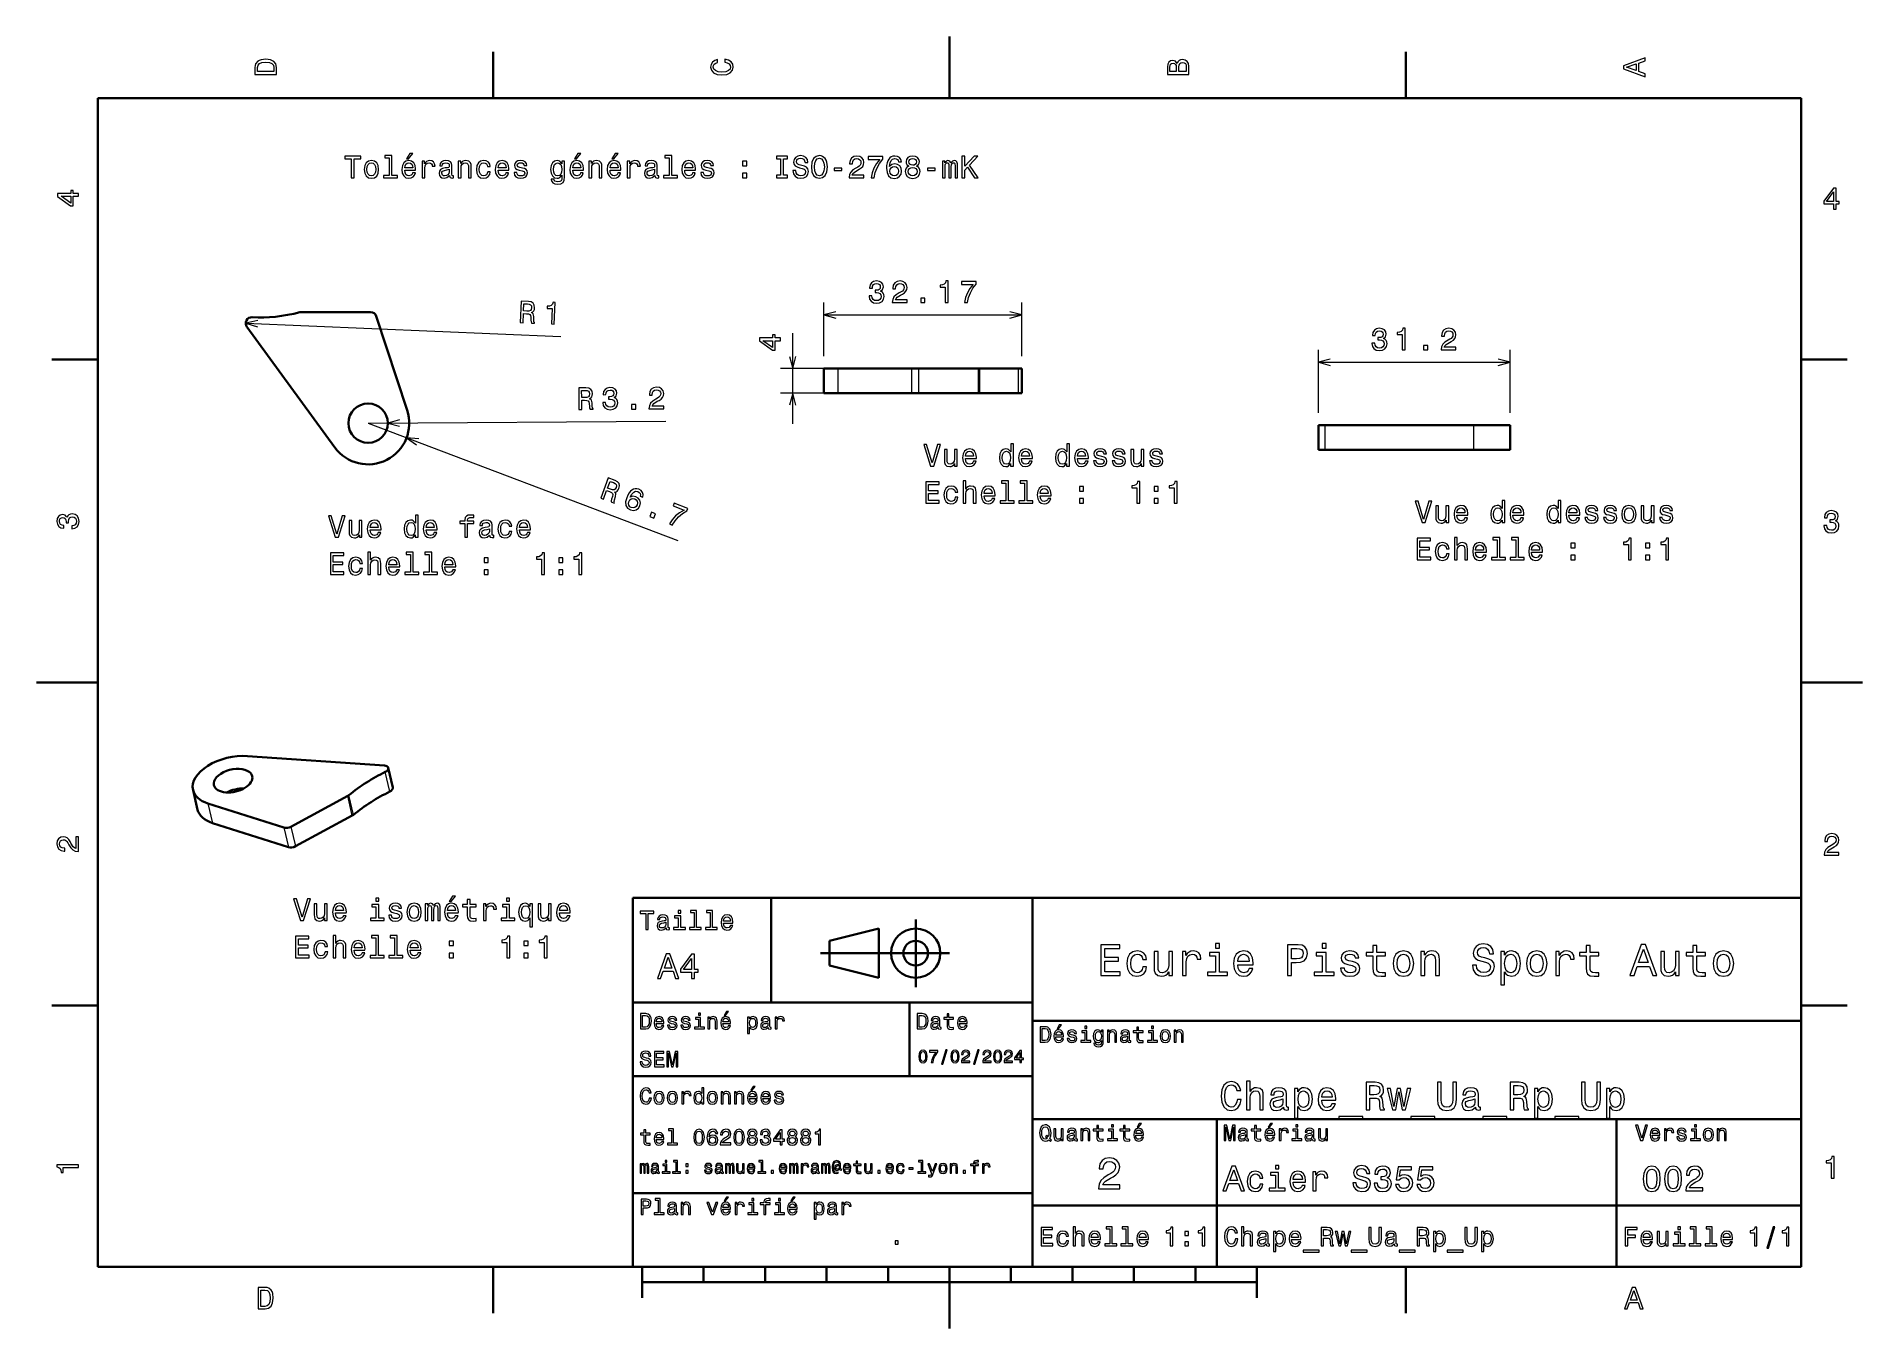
# Model space of a CAD drawing. Extents: x 0 to 297, y 0 to 210.
import ezdxf

# ---------------------------------------------------------------- set-up
doc = ezdxf.new("R2010")
doc.units = 0

msp = doc.modelspace()

# ---------------------------------------------------------------- linework, layer by layer
at = {"color": 7, "lineweight": 35, "ltscale": 0.25}
for p, q in [((148.5, 200), (148.5, 210)), ((10, 105), (0, 105)), ((287, 105), (297, 105)), ((192, 10), (192, 20)), ((148.5, 10), (148.5, 0))]:
    msp.add_line(p, q, dxfattribs=at)
at = {"color": 7, "lineweight": 35, "ltscale": 0.1875}
for p, q in [((74.300003, 200), (74.300003, 207.5)), ((222.699997, 200), (222.699997, 207.5)), ((10, 157.5), (2.5, 157.5)), ((287, 157.5), (294.5, 157.5)), ((10, 52.5), (2.5, 52.5)), ((287, 52.5), (294.5, 52.5)), ((74.300003, 10), (74.300003, 2.5)), ((222.699997, 10), (222.699997, 2.5))]:
    msp.add_line(p, q, dxfattribs=at)
at = {"color": 7, "lineweight": 35}
for p, q in [((287, 200), (10, 200)), ((10, 200), (10, 10)), ((287, 10), (287, 200)), ((48.515991, 143.20813), (34.229248, 162.790405)), ((233.706909, 146.840134), (209.604797, 146.840134)), ((233.706909, 142.840134), (209.604797, 142.840134)), ((34.301147, 93.050903), (56.584473, 91.496704)), ((97, 10), (97, 70)), ((97, 70), (287, 70)), ((162, 10), (162, 70)), ((287, 70), (287, 10)), ((127.5, 61), (148.5, 61)), ((97, 53), (162, 53)), ((162, 50), (287, 50)), ((97, 41), (162, 41)), ((162, 34), (287, 34)), ((257, 10), (257, 34)), ((97, 22), (162, 22)), ((162, 20), (287, 20)), ((10, 10), (287, 10)), ((97, 10), (287, 10)), ((98.5, 7.5), (198.5, 7.5))]:
    msp.add_line(p, q, dxfattribs=at)
at = {"color": 7, "lineweight": 13, "ltscale": 0.217741}
for p, q in [((128.079956, 158.038116), (128.079956, 166.747742)), ((160.251953, 158.038116), (160.251953, 166.747742))]:
    msp.add_line(p, q, dxfattribs=at)
at = {"color": 7, "lineweight": 13}
for p, q in [((34.037964, 163.422668), (85.265869, 161.223267)), ((128.079956, 164.747742), (160.251953, 164.747742)), ((208.498291, 157.049393), (239.693359, 157.049393)), ((53.928589, 147.157043), (102.382202, 147.489868)), ((53.928589, 147.157043), (104.298096, 128.108765))]:
    msp.add_line(p, q, dxfattribs=at)
at = {"color": 7, "lineweight": 35, "ltscale": 0.281036}
msp.add_line((43.071289, 165.214966), (54.312744, 165.214966), dxfattribs=at)
at = {"color": 7, "lineweight": 35, "ltscale": 0.402049}
msp.add_line((55.262573, 164.52771), (60.29248, 149.252563), dxfattribs=at)
at = {"color": 7, "lineweight": 13, "ltscale": 0.368848}
msp.add_line((122.999878, 147.038116), (122.999878, 161.792023), dxfattribs=at)
at = {"color": 7, "lineweight": 13, "ltscale": 0.255231}
for p, q in [((208.498291, 148.840134), (208.498291, 159.049393)), ((239.693359, 148.840134), (239.693359, 159.049393))]:
    msp.add_line(p, q, dxfattribs=at)
at = {"color": 7, "lineweight": 13, "ltscale": 0.182916}
for p, q in [((128.316528, 156.038116), (120.999878, 156.038116)), ((128.316528, 152.038116), (120.999878, 152.038116))]:
    msp.add_line(p, q, dxfattribs=at)
at = {"color": 7, "lineweight": 35, "ltscale": 0.055914}
for p, q in [((130.316528, 156.038116), (128.079956, 156.038116)), ((130.316528, 152.038116), (128.079956, 152.038116))]:
    msp.add_line(p, q, dxfattribs=at)
at = {"color": 7, "lineweight": 35, "ltscale": 0.1}
for p, q in [((128.079956, 152.038116), (128.079956, 156.038116)), ((160.251953, 152.038116), (160.251953, 156.038116)), ((208.498291, 142.840134), (208.498291, 146.840134)), ((239.693359, 142.840134), (239.693359, 146.840134)), ((129, 59), (129, 63))]:
    msp.add_line(p, q, dxfattribs=at)
at = {"color": 7, "lineweight": 13, "ltscale": 0.1}
for p, q in [((130.316528, 156.038116), (130.316528, 152.038116)), ((142.310059, 156.038116), (142.310059, 152.038116)), ((143.476318, 156.038116), (143.476318, 152.038116)), ((153.21167, 152.038116), (153.21167, 156.038116)), ((153.413086, 152.038116), (153.413086, 156.038116)), ((159.696289, 152.038116), (159.696289, 156.038116)), ((209.604797, 142.840134), (209.604797, 146.840134)), ((233.706909, 146.840134), (233.706909, 142.840134))]:
    msp.add_line(p, q, dxfattribs=at)
at = {"color": 7, "lineweight": 35, "ltscale": 0.299838}
for p, q in [((142.310059, 156.038116), (130.316528, 156.038116)), ((142.310059, 152.038116), (130.316528, 152.038116))]:
    msp.add_line(p, q, dxfattribs=at)
at = {"color": 7, "lineweight": 35, "ltscale": 0.029156}
for p, q in [((143.476318, 156.038116), (142.310059, 156.038116)), ((143.476318, 152.038116), (142.310059, 152.038116))]:
    msp.add_line(p, q, dxfattribs=at)
at = {"color": 7, "lineweight": 35, "ltscale": 0.243384}
for p, q in [((153.21167, 156.038116), (143.476318, 156.038116)), ((153.21167, 152.038116), (143.476318, 152.038116))]:
    msp.add_line(p, q, dxfattribs=at)
at = {"color": 7, "lineweight": 35, "ltscale": 0.005035}
for p, q in [((153.413086, 156.038116), (153.21167, 156.038116)), ((153.413086, 152.038116), (153.21167, 152.038116))]:
    msp.add_line(p, q, dxfattribs=at)
at = {"color": 7, "lineweight": 35, "ltscale": 0.15708}
for p, q in [((159.696289, 156.038116), (153.413086, 156.038116)), ((159.696289, 152.038116), (153.413086, 152.038116))]:
    msp.add_line(p, q, dxfattribs=at)
at = {"color": 7, "lineweight": 35, "ltscale": 0.013892}
for p, q in [((160.251953, 156.038116), (159.696289, 156.038116)), ((160.251953, 152.038116), (159.696289, 152.038116))]:
    msp.add_line(p, q, dxfattribs=at)
at = {"color": 7, "lineweight": 35, "ltscale": 0.027663}
for p, q in [((209.604797, 146.840134), (208.498291, 146.840134)), ((209.604797, 142.840134), (208.498291, 142.840134))]:
    msp.add_line(p, q, dxfattribs=at)
at = {"color": 7, "lineweight": 35, "ltscale": 0.149661}
for p, q in [((239.693359, 146.840134), (233.706909, 146.840134)), ((239.693359, 142.840134), (233.706909, 142.840134))]:
    msp.add_line(p, q, dxfattribs=at)
at = {"color": 7, "lineweight": 13, "ltscale": 0.081991}
for p, q in [((57.467529, 87.272217), (56.7229, 90.466187)), ((51.366089, 83.380249), (50.62146, 86.574219)), ((51.555298, 83.505127), (50.810669, 86.699097)), ((27.874512, 85.355713), (28.619141, 82.161743)), ((40.230591, 81.417725), (40.975342, 78.223755)), ((41.381226, 81.56311), (42.125977, 78.369141))]:
    msp.add_line(p, q, dxfattribs=at)
at = {"color": 7, "lineweight": 35, "ltscale": 0.081991}
for p, q in [((57.956177, 87.931274), (57.211548, 91.125244)), ((26.197144, 84.325073), (25.452515, 87.519043))]:
    msp.add_line(p, q, dxfattribs=at)
at = {"color": 7, "lineweight": 35, "ltscale": 0.262789}
msp.add_line((50.62146, 86.574219), (41.381226, 81.56311), dxfattribs=at)
at = {"color": 7, "lineweight": 35, "ltscale": 0.324211}
msp.add_line((40.230591, 81.417725), (27.874512, 85.355713), dxfattribs=at)
at = {"color": 7, "lineweight": 35, "ltscale": 0.262787}
msp.add_line((51.366089, 83.380249), (42.125977, 78.369141), dxfattribs=at)
at = {"color": 7, "lineweight": 35, "ltscale": 0.324214}
msp.add_line((40.975342, 78.223755), (28.619141, 82.161743), dxfattribs=at)
at = {"color": 7, "lineweight": 35, "ltscale": 0.425}
msp.add_line((119.5, 53), (119.5, 70), dxfattribs=at)
at = {"color": 7, "lineweight": 35, "ltscale": 0.275}
msp.add_line((143, 55.5), (143, 66.5), dxfattribs=at)
at = {"color": 7, "lineweight": 35, "ltscale": 0.206155}
for p, q in [((129, 63), (137, 65)), ((137, 57), (129, 59))]:
    msp.add_line(p, q, dxfattribs=at)
at = {"color": 7, "lineweight": 35, "ltscale": 0.2}
msp.add_line((137, 65), (137, 57), dxfattribs=at)
at = {"color": 7, "lineweight": 35, "ltscale": 0.3}
msp.add_line((142, 41), (142, 53), dxfattribs=at)
at = {"color": 7, "lineweight": 35, "ltscale": 0.35}
msp.add_line((192, 20), (192, 34), dxfattribs=at)
at = {"color": 7, "lineweight": 35, "ltscale": 0.125}
for p, q in [((98.5, 10), (98.5, 5)), ((198.5, 10), (198.5, 5))]:
    msp.add_line(p, q, dxfattribs=at)
at = {"color": 7, "lineweight": 35, "ltscale": 0.0625}
for p, q in [((108.5, 10), (108.5, 7.5)), ((118.5, 10), (118.5, 7.5)), ((128.5, 10), (128.5, 7.5)), ((138.5, 10), (138.5, 7.5)), ((158.5, 10), (158.5, 7.5)), ((168.5, 10), (168.5, 7.5)), ((178.5, 10), (178.5, 7.5)), ((188.5, 10), (188.5, 7.5))]:
    msp.add_line(p, q, dxfattribs=at)
at = {"color": 7, "lineweight": 13}
for points in [[(35.533215, 204.994965), (35.533215, 203.829971), (39.033215, 203.829971), (39.033215, 204.994965), (38.922264, 205.544678), (38.584366, 205.953171), (38.034657, 206.205338), (37.283215, 206.296112), (36.516644, 206.215424), (36.21405, 206.114563), (35.971977, 205.973343), (35.644165, 205.56485), (35.563473, 205.297562)], [(35.951801, 204.959656), (36.027451, 205.342941), (36.259438, 205.605194), (36.672985, 205.761536), (37.283215, 205.811966), (37.873272, 205.756485), (38.286816, 205.600143), (38.533936, 205.332855), (38.614628, 204.959656), (38.614628, 204.298996), (35.951801, 204.298996)], [(111.93206, 205.817017), (112.35569, 205.716141), (112.658287, 205.549713), (112.844887, 205.317734), (112.905403, 205.045395), (112.814629, 204.71759), (112.54229, 204.460388), (112.098488, 204.28891), (111.483215, 204.233429), (110.872986, 204.28891), (110.424141, 204.455338), (110.151802, 204.71254), (110.055984, 205.045395), (110.106415, 205.287476), (110.247627, 205.494247), (110.474571, 205.655624), (110.787247, 205.766571), (110.787247, 206.245682), (110.308144, 206.094391), (109.94503, 205.832138), (109.718086, 205.474075), (109.637398, 205.045395), (109.763474, 204.510818), (110.116501, 204.10231), (110.696472, 203.840057), (111.483215, 203.749283), (112.269958, 203.840057), (112.84993, 204.10231), (113.208, 204.510818), (113.329041, 205.045395), (113.233215, 205.51442), (112.965927, 205.892654), (112.527161, 206.159943), (111.93206, 206.301163)], [(185.542007, 205.630417), (185.249496, 205.983429), (185.052811, 206.074219), (184.81073, 206.104477), (184.432495, 206.03891), (184.160156, 205.842224), (183.993729, 205.524506), (183.933212, 205.080704), (183.933212, 203.835022), (187.433212, 203.835022), (187.433212, 205.151306), (187.36261, 205.620331), (187.155838, 205.968307), (186.828018, 206.185165), (186.384216, 206.260818), (186.08667, 206.215424), (185.839554, 206.094391), (185.65799, 205.897705)], [(185.385666, 204.984879), (185.385666, 204.298996), (184.351807, 204.298996), (184.351807, 205.025223), (184.382065, 205.297562), (184.472839, 205.489197), (184.629181, 205.605194), (184.86116, 205.645538), (185.093155, 205.600143), (185.254532, 205.479111), (185.355408, 205.272339)], [(187.014618, 205.095825), (187.014618, 204.298996), (185.809296, 204.298996), (185.809296, 205.050446), (185.844589, 205.368164), (185.9505, 205.595108), (186.132065, 205.731277), (186.394302, 205.776657), (186.671692, 205.731277), (186.863327, 205.605194), (186.979324, 205.393372)], [(261.633209, 203.466858), (261.633209, 203.930847), (260.604401, 204.298996), (260.604401, 205.695969), (261.633209, 206.064133), (261.633209, 206.538193), (258.128174, 205.257217), (258.128174, 204.742798)], [(260.17572, 204.460388), (258.632477, 205), (260.17572, 205.539627)], [(51.201794, 187.052185), (51.665771, 187.052185), (51.665771, 190.128555), (52.72485, 190.128555), (52.72485, 190.552185), (50.137672, 190.552185), (50.137672, 190.128555), (51.201794, 190.128555)], [(57.344444, 190.300018), (57.344444, 187.425385), (56.431622, 187.425385), (56.431622, 187.052185), (58.69603, 187.052185), (58.69603, 187.425385), (57.78825, 187.425385), (57.78825, 190.673218), (56.648479, 190.673218), (56.648479, 190.300018)], [(60.193871, 190.128555), (60.491421, 190.128555), (61.192429, 190.985901), (60.698193, 190.985901)], [(87.518074, 190.128555), (87.815628, 190.128555), (88.516632, 190.985901), (88.0224, 190.985901)], [(93.590118, 190.128555), (93.887665, 190.128555), (94.588676, 190.985901), (94.094437, 190.985901)], [(102.884781, 190.300018), (102.884781, 187.425385), (101.971962, 187.425385), (101.971962, 187.052185), (104.236374, 187.052185), (104.236374, 187.425385), (103.32859, 187.425385), (103.32859, 190.673218), (102.18882, 190.673218), (102.18882, 190.300018)], [(121.030319, 187.475815), (120.384781, 187.475815), (120.384781, 187.052185), (122.139824, 187.052185), (122.139824, 187.475815), (121.494293, 187.475815), (121.494293, 190.128555), (122.139824, 190.128555), (122.139824, 190.552185), (120.384781, 190.552185), (120.384781, 190.128555), (121.030319, 190.128555)], [(123.501503, 188.207077), (123.042564, 188.207077), (123.143433, 187.672501), (123.395592, 187.279129), (123.78392, 187.042099), (124.308418, 186.95636), (124.827873, 187.037048), (125.216202, 187.258957), (125.463318, 187.606934), (125.554092, 188.065872), (125.478447, 188.479416), (125.266632, 188.746704), (124.923691, 188.923218), (124.46476, 189.054352), (124.071388, 189.150162), (123.814178, 189.261124), (123.667931, 189.422501), (123.622536, 189.674667), (123.667931, 189.901611), (123.799049, 190.073074), (124.000778, 190.189072), (124.27816, 190.229416), (124.560577, 190.178986), (124.782478, 190.042816), (124.928734, 189.815872), (124.999336, 189.50824), (125.458275, 189.50824), (125.458275, 189.518326), (125.377579, 189.992386), (125.140549, 190.345413), (124.767349, 190.567322), (124.263031, 190.64296), (123.809135, 190.567322), (123.456108, 190.355499), (123.229164, 190.027695), (123.148476, 189.604065), (123.214035, 189.225815), (123.405678, 188.968613), (123.708275, 188.797134), (124.121819, 188.666016), (124.530319, 188.550018), (124.837959, 188.439072), (125.024559, 188.277695), (125.090118, 188.015442), (125.029602, 187.748154), (124.87326, 187.546417), (124.63623, 187.420334), (124.32859, 187.37999), (123.985649, 187.435471), (123.723404, 187.596848), (123.556976, 187.8591)], [(126.038246, 188.802185), (126.129028, 188.015442), (126.391273, 187.435471), (126.799774, 187.077408), (127.334358, 186.95636), (127.863899, 187.077408), (128.277435, 187.435471), (128.534637, 188.015442), (128.630463, 188.802185), (128.534637, 189.583893), (128.423691, 189.901611), (128.277435, 190.163849), (127.863899, 190.521927), (127.611732, 190.612701), (127.334358, 190.64801), (126.794731, 190.521927), (126.38623, 190.1689), (126.129028, 189.588928)], [(126.5224, 188.802185), (126.577873, 189.412415), (126.744301, 189.861267), (127.001503, 190.133591), (127.334358, 190.229416), (127.662163, 190.133591), (127.919373, 189.856216), (128.0858, 189.407379), (128.146317, 188.802185), (128.0858, 188.191956), (127.919373, 187.743103), (127.662163, 187.470779), (127.334358, 187.37999), (127.001503, 187.470779), (126.744301, 187.743103), (126.577873, 188.186905)], [(132.175858, 187.052185), (134.581482, 187.052185), (134.581482, 187.485901), (132.680176, 187.485901), (132.786102, 187.722931), (132.967651, 187.919617), (133.527435, 188.277695), (133.824997, 188.428986), (134.157852, 188.645844), (134.394882, 188.89801), (134.531052, 189.195557), (134.581482, 189.533447), (134.495743, 189.957077), (134.258713, 190.289932), (133.895599, 190.501755), (133.426575, 190.577408), (132.942429, 190.491669), (132.57428, 190.254639), (132.33725, 189.876389), (132.256561, 189.377106), (132.256561, 189.306503), (132.715485, 189.306503), (132.715485, 189.346848), (132.760864, 189.689789), (132.897034, 189.941956), (133.113892, 190.103333), (133.401367, 190.158813), (133.693878, 190.108383), (133.910736, 189.9823), (134.051941, 189.785614), (134.102371, 189.538498), (134.067078, 189.306503), (133.971252, 189.109818), (133.809875, 188.938354), (133.587967, 188.787048), (133.290405, 188.625671), (132.796173, 188.312988), (132.448196, 187.980133), (132.241425, 187.576675), (132.175858, 187.067322)], [(135.741425, 187.052185), (136.250793, 187.052185), (136.417221, 187.884323), (136.709717, 188.66098), (137.12326, 189.382156), (137.662903, 190.057953), (137.662903, 190.476532), (135.262329, 190.476532), (135.262329, 190.017609), (137.178741, 190.017609), (136.623993, 189.336761), (136.205414, 188.625671), (135.912903, 187.869186)], [(140.688843, 189.6091), (140.593018, 190.017609), (140.371109, 190.32019), (140.028168, 190.511841), (139.584366, 190.577408), (139.286819, 190.542099), (139.029602, 190.446274), (138.802673, 190.289932), (138.611023, 190.068039), (138.459732, 189.790665), (138.348785, 189.452759), (138.278168, 189.054352), (138.257996, 188.605499), (138.338684, 187.889359), (138.585815, 187.369904), (138.984222, 187.057236), (139.5289, 186.951324), (140.018097, 187.042099), (140.391296, 187.279129), (140.633362, 187.652328), (140.719086, 188.126389), (140.633362, 188.605499), (140.401367, 188.973648), (140.043304, 189.205643), (139.599487, 189.286331), (139.120392, 189.185471), (138.762329, 188.89801), (138.837982, 189.452759), (138.999359, 189.851181), (139.246475, 190.088211), (139.589417, 190.1689), (139.841583, 190.128555), (140.033218, 190.022644), (140.159302, 189.84613), (140.224854, 189.6091)], [(141.88913, 188.938354), (141.631927, 188.797134), (141.455414, 188.600449), (141.344452, 188.353333), (141.309158, 188.055786), (141.389847, 187.606934), (141.621826, 187.258957), (142.000076, 187.037048), (142.514496, 186.951324), (143.023849, 187.037048), (143.4021, 187.258957), (143.634094, 187.606934), (143.719818, 188.055786), (143.679474, 188.353333), (143.573563, 188.600449), (143.391998, 188.797134), (143.139847, 188.938354), (143.341583, 189.059387), (143.482788, 189.225815), (143.568512, 189.427551), (143.598785, 189.674667), (143.518097, 190.03273), (143.306274, 190.32019), (142.963333, 190.50679), (142.514496, 190.577408), (142.060593, 190.50679), (141.717651, 190.32019), (141.500793, 190.03273), (141.42514, 189.674667), (141.450363, 189.427551), (141.536102, 189.225815)], [(141.904266, 189.634323), (141.944611, 189.856216), (142.065643, 190.027695), (142.257278, 190.133591), (142.514496, 190.17395), (142.766647, 190.133591), (142.958282, 190.027695), (143.07933, 189.856216), (143.124725, 189.634323), (143.07933, 189.407379), (142.958282, 189.230865), (142.766647, 189.114868), (142.514496, 189.079559), (142.257278, 189.119904), (142.065643, 189.230865), (141.944611, 189.407379)], [(150.528183, 187.052185), (150.992157, 187.052185), (150.992157, 188.297867), (151.405701, 188.741669), (152.58078, 187.052185), (153.14563, 187.052185), (151.733521, 189.079559), (153.10527, 190.552185), (152.48999, 190.552185), (150.992157, 188.933304), (150.992157, 190.552185), (150.528183, 190.552185)], [(53.294735, 188.403763), (53.375427, 187.788498), (53.607414, 187.33461), (53.975571, 187.052185), (54.469807, 186.95636), (54.959, 187.052185), (55.327156, 187.329559), (55.559143, 187.783447), (55.644878, 188.403763), (55.559143, 189.019043), (55.327156, 189.477982), (54.959, 189.755356), (54.469807, 189.856216), (53.975571, 189.755356), (53.607414, 189.472931), (53.375427, 189.019043)], [(53.748623, 188.408813), (53.794014, 188.862701), (53.935223, 189.190521), (54.16217, 189.392242), (54.469807, 189.462845), (54.7724, 189.392242), (54.999344, 189.195557), (55.140556, 188.862701), (55.190987, 188.408813), (55.140556, 187.949875), (54.999344, 187.61702), (54.7724, 187.415298), (54.469807, 187.349731), (54.16217, 187.415298), (53.935223, 187.61702), (53.794014, 187.949875)], [(59.88623, 188.277695), (61.661449, 188.277695), (61.666492, 188.484467), (61.5858, 189.064438), (61.363899, 189.498154), (61.010872, 189.760391), (60.541851, 189.856216), (60.08292, 189.755356), (59.729893, 189.472931), (59.502949, 189.014008), (59.422256, 188.408813), (59.497906, 187.788498), (59.72485, 187.33461), (60.07283, 187.052185), (60.526722, 186.95636), (60.920094, 187.021927), (61.242859, 187.19339), (61.479893, 187.465729), (61.616058, 187.828842), (61.177299, 187.828842), (61.086521, 187.627106), (60.955399, 187.475815), (60.582199, 187.354782), (60.294735, 187.410248), (60.077873, 187.586761), (59.936665, 187.874237), (59.88623, 188.262558)], [(59.88623, 188.650894), (59.941708, 188.998871), (60.077873, 189.256073), (60.284649, 189.412415), (60.556984, 189.467896), (60.824272, 189.412415), (61.031044, 189.256073), (61.157127, 188.998871), (61.202515, 188.650894)], [(62.700356, 187.052185), (63.144157, 187.052185), (63.144157, 188.600449), (63.189545, 188.973648), (63.325714, 189.240952), (63.547615, 189.402328), (63.845165, 189.457809), (64.06707, 189.422501), (64.233498, 189.32164), (64.334358, 189.150162), (64.369659, 188.918182), (64.818512, 188.918182), (64.757988, 189.326675), (64.591568, 189.619186), (64.314186, 189.7957), (63.935944, 189.856216), (63.678741, 189.815872), (63.456837, 189.715012), (63.260151, 189.543533), (63.103813, 189.311554), (63.103813, 189.760391), (62.700356, 189.760391)], [(67.178741, 187.405212), (67.178741, 187.390076), (67.203957, 187.218613), (67.279602, 187.09758), (67.597328, 187.001755), (67.844444, 187.042099), (67.844444, 187.38504), (67.738541, 187.369904), (67.597328, 187.435471), (67.572113, 187.637207), (67.572113, 189.039215), (67.511597, 189.397293), (67.335083, 189.649445), (67.027443, 189.800751), (66.593727, 189.856216), (66.170097, 189.7957), (65.857414, 189.624237), (65.660728, 189.356934), (65.595169, 189.003922), (65.595169, 188.973648), (65.993584, 188.973648), (66.028885, 189.185471), (66.139832, 189.336761), (66.321396, 189.427551), (66.578598, 189.462845), (66.825714, 189.437637), (67.002228, 189.361984), (67.108139, 189.230865), (67.14344, 189.049301), (67.12326, 188.837494), (67.042572, 188.731583), (66.840843, 188.681152), (66.462601, 188.640808), (66.028885, 188.550018), (65.721245, 188.388641), (65.539688, 188.136475), (65.484215, 187.763275), (65.534645, 187.43042), (65.690987, 187.183304), (65.943146, 187.026962), (66.29113, 186.971497), (66.760155, 187.077408)], [(67.128311, 188.000305), (67.067787, 187.738068), (66.906403, 187.536331), (66.66433, 187.405212), (66.366783, 187.359818), (66.17514, 187.38504), (66.038971, 187.465729), (65.953232, 187.606934), (65.928024, 187.803619), (65.948196, 187.980133), (66.028885, 188.106216), (66.351654, 188.247437), (66.760155, 188.307953), (67.128311, 188.428986)], [(68.605972, 187.052185), (69.049774, 187.052185), (69.049774, 188.615585), (69.095169, 188.973648), (69.241425, 189.235901), (69.468369, 189.397293), (69.770958, 189.457809), (70.013031, 189.407379), (70.16433, 189.27121), (70.239975, 189.044266), (70.265198, 188.741669), (70.265198, 187.052185), (70.709, 187.052185), (70.709, 188.832443), (70.688828, 189.190521), (70.598053, 189.488068), (70.300499, 189.760391), (69.836517, 189.856216), (69.579315, 189.820923), (69.362457, 189.725098), (69.175858, 189.563705), (69.029602, 189.346848), (69.029602, 189.760391), (68.605972, 189.760391)], [(73.366783, 188.862701), (73.805542, 188.862701), (73.714767, 189.266159), (73.49791, 189.583893), (73.160011, 189.780579), (72.721252, 189.856216), (72.237099, 189.755356), (71.868942, 189.472931), (71.636955, 189.014008), (71.556259, 188.398727), (71.631912, 187.788498), (71.858856, 187.33461), (72.216927, 187.052185), (72.706116, 186.95636), (73.139839, 187.032013), (73.477737, 187.24382), (73.709717, 187.576675), (73.810585, 188.020477), (73.386955, 188.020477), (73.31131, 187.738068), (73.170097, 187.526245), (72.968369, 187.395126), (72.721252, 187.354782), (72.413612, 187.420334), (72.191711, 187.62207), (72.055542, 187.949875), (72.010155, 188.413849), (72.055542, 188.867752), (72.196754, 189.195557), (72.423698, 189.397293), (72.721252, 189.467896), (72.983498, 189.422501), (73.180183, 189.306503), (73.31131, 189.114868)], [(75.066345, 188.277695), (76.841568, 188.277695), (76.846603, 188.484467), (76.765915, 189.064438), (76.544014, 189.498154), (76.190987, 189.760391), (75.72197, 189.856216), (75.263031, 189.755356), (74.910011, 189.472931), (74.68306, 189.014008), (74.602371, 188.408813), (74.678024, 187.788498), (74.904968, 187.33461), (75.252945, 187.052185), (75.706841, 186.95636), (76.100212, 187.021927), (76.422974, 187.19339), (76.660011, 187.465729), (76.796173, 187.828842), (76.357414, 187.828842), (76.266632, 187.627106), (76.135513, 187.475815), (75.762314, 187.354782), (75.474854, 187.410248), (75.257996, 187.586761), (75.116783, 187.874237), (75.066345, 188.262558)], [(75.066345, 188.650894), (75.121826, 188.998871), (75.257996, 189.256073), (75.464767, 189.412415), (75.737099, 189.467896), (76.004387, 189.412415), (76.211159, 189.256073), (76.337242, 188.998871), (76.382629, 188.650894)], [(79.040413, 188.630722), (78.61174, 188.731583), (78.294014, 188.84758), (78.18811, 189.08461), (78.218369, 189.251038), (78.324272, 189.37207), (78.495743, 189.447723), (78.742859, 189.477982), (78.979889, 189.447723), (79.166489, 189.356934), (79.287529, 189.220779), (79.337959, 189.039215), (79.771683, 189.039215), (79.771683, 189.049301), (79.69603, 189.377106), (79.489258, 189.634323), (79.166489, 189.7957), (78.742859, 189.856216), (78.314186, 189.7957), (78.001511, 189.629272), (77.804825, 189.382156), (77.744301, 189.069473), (77.789688, 188.766876), (77.930901, 188.555069), (78.162888, 188.403763), (78.500786, 188.297867), (78.995026, 188.176819), (79.297615, 188.050751), (79.378311, 187.949875), (79.408569, 187.798584), (79.363174, 187.611984), (79.242142, 187.470779), (79.045456, 187.37999), (78.783203, 187.349731), (78.505829, 187.37999), (78.3041, 187.485901), (78.167931, 187.657379), (78.112457, 187.894409), (77.683784, 187.894409), (77.754387, 187.490952), (77.961159, 187.198441), (78.288971, 187.021927), (78.742859, 186.95636), (79.216927, 187.021927), (79.564911, 187.198441), (79.776718, 187.480865), (79.852371, 187.849014), (79.796898, 188.166733), (79.640556, 188.383591), (79.383347, 188.524811)], [(85.894157, 187.173218), (85.894157, 189.760391), (85.47052, 189.760391), (85.47052, 189.32164), (85.122543, 189.720047), (84.910721, 189.820923), (84.673691, 189.856216), (84.245026, 189.755356), (83.91217, 189.472931), (83.695313, 189.019043), (83.619659, 188.408813), (83.695313, 187.793533), (83.91217, 187.339645), (84.245026, 187.052185), (84.673691, 186.95636), (84.915771, 186.991669), (85.1175, 187.082443), (85.47052, 187.465729), (85.47052, 187.082443), (85.430176, 186.779846), (85.319229, 186.562988), (85.107407, 186.436905), (84.789688, 186.391525), (84.512314, 186.421783), (84.315628, 186.497437), (84.199631, 186.628555), (84.16433, 186.805069), (83.735657, 186.805069), (83.735657, 186.784897), (83.801216, 186.462128), (84.002945, 186.220047), (84.325714, 186.063705), (84.764473, 186.00824), (85.288971, 186.083893), (85.636948, 186.2957), (85.833633, 186.663864)], [(84.078598, 188.408813), (84.123978, 188.857666), (84.260147, 189.190521), (84.47197, 189.387207), (84.754387, 189.457809), (85.051941, 189.387207), (85.273834, 189.190521), (85.410004, 188.857666), (85.460434, 188.408813), (85.410004, 187.949875), (85.273834, 187.62207), (85.051941, 187.420334), (84.754387, 187.354782), (84.47197, 187.420334), (84.260147, 187.62207), (84.123978, 187.954926)], [(87.210434, 188.277695), (88.985657, 188.277695), (88.990692, 188.484467), (88.910004, 189.064438), (88.688103, 189.498154), (88.335075, 189.760391), (87.866058, 189.856216), (87.40712, 189.755356), (87.054092, 189.472931), (86.827148, 189.014008), (86.74646, 188.408813), (86.822113, 187.788498), (87.049057, 187.33461), (87.397034, 187.052185), (87.850922, 186.95636), (88.244301, 187.021927), (88.567062, 187.19339), (88.804092, 187.465729), (88.940262, 187.828842), (88.501503, 187.828842), (88.410721, 187.627106), (88.279602, 187.475815), (87.906403, 187.354782), (87.618942, 187.410248), (87.402084, 187.586761), (87.260864, 187.874237), (87.210434, 188.262558)], [(87.210434, 188.650894), (87.265915, 188.998871), (87.402084, 189.256073), (87.608856, 189.412415), (87.881187, 189.467896), (88.148483, 189.412415), (88.355255, 189.256073), (88.481331, 188.998871), (88.526718, 188.650894)], [(89.858131, 187.052185), (90.301933, 187.052185), (90.301933, 188.615585), (90.347321, 188.973648), (90.493576, 189.235901), (90.72052, 189.397293), (91.023117, 189.457809), (91.26519, 189.407379), (91.416489, 189.27121), (91.492142, 189.044266), (91.517349, 188.741669), (91.517349, 187.052185), (91.961159, 187.052185), (91.961159, 188.832443), (91.940979, 189.190521), (91.850204, 189.488068), (91.552658, 189.760391), (91.088684, 189.856216), (90.831474, 189.820923), (90.614616, 189.725098), (90.428017, 189.563705), (90.281761, 189.346848), (90.281761, 189.760391), (89.858131, 189.760391)], [(93.282486, 188.277695), (95.057693, 188.277695), (95.062744, 188.484467), (94.982048, 189.064438), (94.760147, 189.498154), (94.40712, 189.760391), (93.938103, 189.856216), (93.479172, 189.755356), (93.126144, 189.472931), (92.8992, 189.014008), (92.818504, 188.408813), (92.89415, 187.788498), (93.121094, 187.33461), (93.469086, 187.052185), (93.922974, 186.95636), (94.316345, 187.021927), (94.639114, 187.19339), (94.876144, 187.465729), (95.012314, 187.828842), (94.573547, 187.828842), (94.482773, 187.627106), (94.351646, 187.475815), (93.978447, 187.354782), (93.690979, 187.410248), (93.474121, 187.586761), (93.332916, 187.874237), (93.282486, 188.262558)], [(93.282486, 188.650894), (93.337952, 188.998871), (93.474121, 189.256073), (93.680893, 189.412415), (93.953232, 189.467896), (94.22052, 189.412415), (94.427292, 189.256073), (94.553375, 188.998871), (94.598763, 188.650894)], [(96.096603, 187.052185), (96.540405, 187.052185), (96.540405, 188.600449), (96.5858, 188.973648), (96.721962, 189.240952), (96.943863, 189.402328), (97.241409, 189.457809), (97.463318, 189.422501), (97.629745, 189.32164), (97.730606, 189.150162), (97.765915, 188.918182), (98.214752, 188.918182), (98.154236, 189.326675), (97.987808, 189.619186), (97.710434, 189.7957), (97.332191, 189.856216), (97.074989, 189.815872), (96.853088, 189.715012), (96.656403, 189.543533), (96.500061, 189.311554), (96.500061, 189.760391), (96.096603, 189.760391)], [(100.574982, 187.405212), (100.574982, 187.390076), (100.600204, 187.218613), (100.67585, 187.09758), (100.993576, 187.001755), (101.240692, 187.042099), (101.240692, 187.38504), (101.134781, 187.369904), (100.993576, 187.435471), (100.968353, 187.637207), (100.968353, 189.039215), (100.907837, 189.397293), (100.731323, 189.649445), (100.423691, 189.800751), (99.989975, 189.856216), (99.566345, 189.7957), (99.253662, 189.624237), (99.056976, 189.356934), (98.991409, 189.003922), (98.991409, 188.973648), (99.389832, 188.973648), (99.425133, 189.185471), (99.536087, 189.336761), (99.717636, 189.427551), (99.974838, 189.462845), (100.221962, 189.437637), (100.398476, 189.361984), (100.504379, 189.230865), (100.539688, 189.049301), (100.519516, 188.837494), (100.43882, 188.731583), (100.237091, 188.681152), (99.858849, 188.640808), (99.425133, 188.550018), (99.117493, 188.388641), (98.935944, 188.136475), (98.880463, 187.763275), (98.930893, 187.43042), (99.087234, 187.183304), (99.339401, 187.026962), (99.687378, 186.971497), (100.156403, 187.077408)], [(100.524551, 188.000305), (100.464035, 187.738068), (100.302658, 187.536331), (100.060577, 187.405212), (99.763031, 187.359818), (99.571381, 187.38504), (99.435219, 187.465729), (99.349487, 187.606934), (99.324265, 187.803619), (99.344437, 187.980133), (99.425133, 188.106216), (99.747894, 188.247437), (100.156403, 188.307953), (100.524551, 188.428986)], [(105.426575, 188.277695), (107.201782, 188.277695), (107.206833, 188.484467), (107.126137, 189.064438), (106.904236, 189.498154), (106.551208, 189.760391), (106.082191, 189.856216), (105.62326, 189.755356), (105.270233, 189.472931), (105.043289, 189.014008), (104.962593, 188.408813), (105.038239, 187.788498), (105.265182, 187.33461), (105.613174, 187.052185), (106.067062, 186.95636), (106.460434, 187.021927), (106.783203, 187.19339), (107.020233, 187.465729), (107.156403, 187.828842), (106.717636, 187.828842), (106.626862, 187.627106), (106.495735, 187.475815), (106.122536, 187.354782), (105.835068, 187.410248), (105.61821, 187.586761), (105.477005, 187.874237), (105.426575, 188.262558)], [(105.426575, 188.650894), (105.48204, 188.998871), (105.61821, 189.256073), (105.824982, 189.412415), (106.097321, 189.467896), (106.364609, 189.412415), (106.571381, 189.256073), (106.697464, 188.998871), (106.742851, 188.650894)], [(109.400635, 188.630722), (108.971954, 188.731583), (108.654236, 188.84758), (108.548325, 189.08461), (108.578583, 189.251038), (108.684494, 189.37207), (108.855965, 189.447723), (109.103081, 189.477982), (109.340118, 189.447723), (109.526718, 189.356934), (109.647751, 189.220779), (109.698181, 189.039215), (110.131897, 189.039215), (110.131897, 189.049301), (110.056252, 189.377106), (109.84948, 189.634323), (109.526718, 189.7957), (109.103081, 189.856216), (108.674408, 189.7957), (108.361725, 189.629272), (108.165039, 189.382156), (108.104523, 189.069473), (108.149918, 188.766876), (108.291122, 188.555069), (108.523109, 188.403763), (108.861008, 188.297867), (109.35524, 188.176819), (109.657837, 188.050751), (109.738525, 187.949875), (109.768784, 187.798584), (109.723404, 187.611984), (109.602364, 187.470779), (109.405678, 187.37999), (109.143433, 187.349731), (108.866051, 187.37999), (108.664322, 187.485901), (108.528152, 187.657379), (108.472679, 187.894409), (108.044006, 187.894409), (108.114609, 187.490952), (108.321381, 187.198441), (108.649193, 187.021927), (109.103081, 186.95636), (109.577148, 187.021927), (109.925125, 187.198441), (110.136948, 187.480865), (110.212593, 187.849014), (110.15712, 188.166733), (110.000778, 188.383591), (109.743576, 188.524811)], [(114.842278, 189.008957), (115.538239, 189.008957), (115.538239, 189.760391), (114.842278, 189.760391)], [(114.842278, 187.052185), (115.538239, 187.052185), (115.538239, 187.803619), (114.842278, 187.803619)], [(129.760162, 188.207077), (130.980621, 188.207077), (130.980621, 188.605499), (129.760162, 188.605499)], [(140.229904, 188.121353), (140.174423, 187.803619), (140.033218, 187.561554), (139.806274, 187.400162), (139.523849, 187.349731), (139.226303, 187.400162), (138.999359, 187.556503), (138.853104, 187.798584), (138.807709, 188.116302), (138.858154, 188.428986), (138.999359, 188.666016), (139.231354, 188.817322), (139.544022, 188.872787), (139.81636, 188.817322), (140.033218, 188.671066), (140.174423, 188.434036)], [(141.793304, 188.065872), (141.838684, 188.33316), (141.984955, 188.534897), (142.211884, 188.666016), (142.514496, 188.711411), (142.812042, 188.666016), (143.038986, 188.534897), (143.185242, 188.33316), (143.235672, 188.065872), (143.185242, 187.778412), (143.038986, 187.561554), (142.812042, 187.420334), (142.514496, 187.374954), (142.211884, 187.420334), (141.984955, 187.561554), (141.838684, 187.778412)], [(144.940277, 188.207077), (146.160736, 188.207077), (146.160736, 188.605499), (144.940277, 188.605499)], [(147.366089, 187.052185), (147.774582, 187.052185), (147.774582, 188.862701), (147.799805, 189.13504), (147.875443, 189.331726), (147.99144, 189.447723), (148.142731, 189.493103), (148.263763, 189.452759), (148.344467, 189.351898), (148.384811, 189.18042), (148.399933, 188.953476), (148.399933, 187.052185), (148.783234, 187.052185), (148.783234, 188.862701), (148.808441, 189.12999), (148.884094, 189.326675), (149.005127, 189.447723), (149.156433, 189.493103), (149.277466, 189.452759), (149.358154, 189.351898), (149.408585, 188.953476), (149.408585, 187.052185), (149.817078, 187.052185), (149.817078, 188.923218), (149.79187, 189.311554), (149.711182, 189.6091), (149.549805, 189.790665), (149.287537, 189.856216), (148.979919, 189.755356), (148.742889, 189.462845), (148.556274, 189.750305), (148.243591, 189.856216), (147.956146, 189.755356), (147.75946, 189.472931), (147.75946, 189.760391), (147.366089, 189.760391)], [(6.833213, 184.02739), (6.833213, 184.481277), (5.965778, 184.481277), (5.965778, 184.98056), (5.56232, 184.98056), (5.56232, 184.481277), (3.408862, 184.481277), (3.408862, 184.022339), (5.521974, 182.489197), (5.965778, 182.489197), (5.965778, 184.02739)], [(292.277374, 181.916794), (292.731262, 181.916794), (292.731262, 182.784225), (293.23056, 182.784225), (293.23056, 183.187683), (292.731262, 183.187683), (292.731262, 185.341141), (292.272339, 185.341141), (290.739197, 183.228027), (290.739197, 182.784225), (292.277374, 182.784225)], [(291.162842, 183.187683), (292.277374, 184.756134), (292.277374, 183.187683)], [(5.56232, 182.912827), (3.993876, 184.02739), (5.56232, 184.02739)], [(135.422852, 167.847168), (135.422852, 167.811859), (135.50354, 167.327713), (135.740601, 166.9646), (136.11377, 166.732605), (136.608032, 166.646881), (137.132568, 166.732605), (137.525879, 166.954514), (137.778076, 167.307541), (137.868896, 167.761429), (137.828491, 168.05899), (137.717529, 168.301056), (137.536011, 168.487656), (137.293945, 168.623825), (137.621704, 168.896149), (137.737793, 169.329865), (137.662109, 169.723236), (137.44519, 170.020798), (137.092163, 170.207397), (136.608032, 170.272949), (136.154175, 170.192261), (135.806152, 169.970367), (135.579224, 169.61734), (135.50354, 169.148315), (135.50354, 169.113007), (135.952393, 169.113007), (135.992798, 169.435791), (136.123901, 169.66777), (136.335693, 169.80899), (136.633301, 169.859406), (136.895508, 169.819061), (137.087158, 169.713165), (137.203125, 169.541687), (137.248535, 169.309692), (137.203125, 169.062592), (137.082153, 168.896149), (136.870361, 168.795288), (136.582886, 168.76503), (136.386108, 168.770081), (136.386108, 168.371658), (136.633301, 168.381744), (136.95105, 168.336365), (137.187988, 168.215332), (137.329224, 168.018646), (137.379639, 167.761429), (137.324219, 167.468933), (137.177979, 167.252075), (136.945923, 167.115906), (136.638306, 167.070511), (136.320557, 167.120941), (136.088623, 167.272247), (135.942383, 167.514313), (135.886841, 167.847168)], [(139.199341, 166.747742), (141.60498, 166.747742), (141.60498, 167.181458), (139.703613, 167.181458), (139.80957, 167.418488), (139.991089, 167.615173), (140.550903, 167.973236), (140.848511, 168.124542), (141.181274, 168.3414), (141.418335, 168.593567), (141.554565, 168.891113), (141.60498, 169.229004), (141.519165, 169.652649), (141.282227, 169.985504), (140.919067, 170.197311), (140.450073, 170.272949), (139.965942, 170.187225), (139.597778, 169.950195), (139.360718, 169.57196), (139.280029, 169.072662), (139.280029, 169.002075), (139.739014, 169.002075), (139.739014, 169.042419), (139.784302, 169.385345), (139.920532, 169.637512), (140.137329, 169.798889), (140.424805, 169.85437), (140.717285, 169.80394), (140.934204, 169.677856), (141.075439, 169.481171), (141.125854, 169.234055), (141.090576, 169.002075), (140.994751, 168.805389), (140.833374, 168.633911), (140.61145, 168.482605), (140.313843, 168.321228), (139.819702, 168.008545), (139.47168, 167.67569), (139.264893, 167.272247), (139.199341, 166.762878)], [(147.811279, 166.747742), (148.270142, 166.747742), (148.270142, 170.272949), (147.927246, 170.272949), (147.836426, 169.965332), (147.654907, 169.758545), (147.377563, 169.637512), (146.994263, 169.597168), (146.994263, 169.239105), (147.811279, 169.239105)], [(150.937134, 166.747742), (151.446533, 166.747742), (151.612915, 167.579865), (151.905396, 168.356537), (152.31897, 169.077713), (152.858643, 169.75351), (152.858643, 170.172089), (150.458008, 170.172089), (150.458008, 169.713165), (152.37439, 169.713165), (151.819702, 169.032318), (151.401123, 168.321228), (151.108643, 167.564743)], [(78.679199, 163.507935), (79.147705, 163.487793), (79.21106, 164.964111), (79.689819, 164.943542), (80.04187, 164.913269), (80.260498, 164.833252), (80.374268, 164.661743), (80.411865, 164.362305), (80.417603, 163.907776), (80.435059, 163.609192), (80.488037, 163.430237), (81.01709, 163.407532), (81.021118, 163.503296), (80.911377, 163.649292), (80.882324, 163.913086), (80.871216, 164.478882), (80.803467, 164.900757), (80.693237, 165.036743), (80.515991, 165.140259), (80.7229, 165.257568), (80.871582, 165.427856), (80.971802, 165.645691), (81.01355, 165.911438), (80.961182, 166.337708), (80.773193, 166.663757), (80.448853, 166.869507), (79.998169, 166.954529), (78.829224, 167.0047)], [(79.848877, 166.53186), (80.154907, 166.488403), (80.367432, 166.383362), (80.49585, 166.201172), (80.529297, 165.922119), (80.466431, 165.632019), (80.322754, 165.461548), (80.087158, 165.380798), (79.768677, 165.369202), (79.229492, 165.392395), (79.279419, 166.556274)], [(83.744385, 163.290405), (84.202881, 163.270691), (84.354126, 166.792664), (84.011475, 166.807373), (83.907593, 166.503967), (83.717407, 166.305176), (83.435059, 166.196106), (83.050415, 166.172241), (83.035034, 165.814514), (83.851318, 165.77948)], [(143.817993, 166.747742), (144.513916, 166.747742), (144.513916, 167.499176), (143.817993, 167.499176)], [(120.999878, 160.551392), (120.999878, 161.00528), (120.132446, 161.00528), (120.132446, 161.504562), (119.729004, 161.504562), (119.729004, 161.00528), (117.575562, 161.00528), (117.575562, 160.546356), (119.688599, 159.013214), (120.132446, 159.013214), (120.132446, 160.551392)], [(119.729004, 159.436844), (118.160522, 160.551392), (119.729004, 160.551392)], [(217.220886, 160.148819), (217.220886, 160.11351), (217.301575, 159.629364), (217.538574, 159.266251), (217.911804, 159.034256), (218.406006, 158.948517), (218.930542, 159.034256), (219.323914, 159.256165), (219.57605, 159.609192), (219.666809, 160.06308), (219.626465, 160.360626), (219.515564, 160.602707), (219.333984, 160.789307), (219.091919, 160.925476), (219.419739, 161.1978), (219.535706, 161.631516), (219.460083, 162.024887), (219.243225, 162.322449), (218.890198, 162.509048), (218.406006, 162.5746), (217.952148, 162.493912), (217.604187, 162.272018), (217.377197, 161.918991), (217.301575, 161.449966), (217.301575, 161.414658), (217.750427, 161.414658), (217.790771, 161.737427), (217.921875, 161.969421), (218.133667, 162.110626), (218.431274, 162.161057), (218.693481, 162.120712), (218.885132, 162.014801), (219.00116, 161.843338), (219.046509, 161.611343), (219.00116, 161.364227), (218.880066, 161.1978), (218.668274, 161.096939), (218.380798, 161.066681), (218.184143, 161.071716), (218.184143, 160.673309), (218.431274, 160.683395), (218.748962, 160.638), (218.986023, 160.516968), (219.127197, 160.320282), (219.177673, 160.06308), (219.122192, 159.770569), (218.975891, 159.553711), (218.743958, 159.417542), (218.436279, 159.372162), (218.118591, 159.422592), (217.886597, 159.573883), (217.740295, 159.815964), (217.684875, 160.148819)], [(222.137024, 159.049393), (222.595947, 159.049393), (222.595947, 162.5746), (222.252991, 162.5746), (222.162231, 162.266968), (221.980652, 162.060196), (221.703308, 161.939163), (221.320007, 161.898819), (221.320007, 161.540741), (222.137024, 161.540741)], [(228.469299, 159.049393), (230.874878, 159.049393), (230.874878, 159.483109), (228.973633, 159.483109), (229.079529, 159.720139), (229.261047, 159.916824), (229.820862, 160.274887), (230.118408, 160.426193), (230.451294, 160.643051), (230.688293, 160.895203), (230.824463, 161.192764), (230.874878, 161.530655), (230.789185, 161.954285), (230.552124, 162.28714), (230.189026, 162.498962), (229.720032, 162.5746), (229.23584, 162.488876), (228.867676, 162.251831), (228.630676, 161.873596), (228.549988, 161.374313), (228.549988, 161.303711), (229.008911, 161.303711), (229.008911, 161.344055), (229.054321, 161.686996), (229.190491, 161.939163), (229.407349, 162.10054), (229.694763, 162.156021), (229.987305, 162.105591), (230.204163, 161.979507), (230.345398, 161.782822), (230.395813, 161.535706), (230.360474, 161.303711), (230.264648, 161.107025), (230.103271, 160.935562), (229.881409, 160.784256), (229.583862, 160.622879), (229.0896, 160.310196), (228.741638, 159.977341), (228.534851, 159.573883), (228.469299, 159.064514)], [(225.615845, 159.049393), (226.311768, 159.049393), (226.311768, 159.800827), (225.615845, 159.800827)], [(88.218018, 149.392639), (88.687134, 149.395874), (88.67688, 150.873535), (89.156006, 150.87677), (89.509155, 150.864075), (89.731567, 150.795044), (89.85376, 150.629395), (89.906128, 150.332214), (89.93457, 149.87854), (89.966797, 149.581177), (90.028564, 149.40509), (90.558105, 149.408752), (90.557373, 149.504578), (90.44043, 149.644958), (90.398315, 149.906921), (90.359131, 150.471497), (90.270508, 150.889526), (90.153564, 151.019836), (89.971436, 151.11438), (90.172241, 151.241882), (90.312256, 151.419312), (90.401489, 151.641846), (90.429932, 151.909363), (90.356445, 152.332458), (90.152466, 152.648804), (89.818359, 152.838196), (89.364014, 152.900635), (88.19397, 152.892578)], [(89.23584, 152.471069), (89.543701, 152.442871), (89.76123, 152.348572), (89.89856, 152.172974), (89.945923, 151.895935), (89.897461, 151.603088), (89.762451, 151.425659), (89.531128, 151.333252), (89.213623, 151.305908), (88.67395, 151.302185), (88.666016, 152.467102)], [(92.100098, 150.518738), (92.100342, 150.483459), (92.184448, 149.999878), (92.42395, 149.638367), (92.798706, 149.408997), (93.293579, 149.32666), (93.817383, 149.415955), (94.209229, 149.640564), (94.458984, 149.9953), (94.546631, 150.449829), (94.504272, 150.74707), (94.391602, 150.988403), (94.208862, 151.173767), (93.96582, 151.308228), (94.291748, 151.582825), (94.404785, 152.017334), (94.326416, 152.410156), (94.107544, 152.706238), (93.753174, 152.890381), (93.268677, 152.952637), (92.815308, 152.868835), (92.468872, 152.644531), (92.244385, 152.289978), (92.171875, 151.820435), (92.172119, 151.785156), (92.620972, 151.788208), (92.659058, 152.111267), (92.788696, 152.344116), (92.999512, 152.486816), (93.296631, 152.539246), (93.559204, 152.500732), (93.751587, 152.396118), (93.868774, 152.225464), (93.915771, 151.993774), (93.87207, 151.746399), (93.752075, 151.579102), (93.541016, 151.476807), (93.253784, 151.44458), (93.057007, 151.448242), (93.059814, 151.049866), (93.306885, 151.061646), (93.624878, 151.018433), (93.862671, 150.899048), (94.005249, 150.703308), (94.057495, 150.446472), (94.004028, 150.153564), (93.859253, 149.93573), (93.628174, 149.797974), (93.320923, 149.750488), (93.002808, 149.798706), (92.769775, 149.948425), (92.621826, 150.189453), (92.564087, 150.521973)], [(99.619995, 149.470886), (102.025513, 149.487427), (102.022583, 149.921143), (100.121338, 149.908081), (100.225586, 150.145813), (100.405762, 150.34375), (100.963135, 150.705688), (101.259644, 150.859009), (101.590942, 151.078125), (101.826294, 151.331909), (101.960327, 151.630432), (102.008545, 151.968628), (101.9198, 152.391663), (101.680542, 152.7229), (101.31604, 152.93219), (100.846436, 153.004639), (100.362915, 152.915588), (99.996338, 152.676025), (99.761963, 152.296143), (99.684692, 151.796326), (99.685181, 151.725708), (100.144165, 151.728882), (100.143799, 151.769226), (100.18689, 152.112488), (100.321289, 152.36554), (100.536987, 152.528442), (100.824097, 152.585876), (101.116943, 152.537476), (101.334717, 152.412842), (101.477295, 152.217163), (101.529419, 151.970398), (101.495605, 151.738159), (101.401245, 151.540833), (101.240967, 151.368225), (101.020142, 151.215454), (100.723755, 151.052002), (100.231567, 150.735962), (99.885986, 150.400696), (99.681885, 149.99585), (99.619873, 149.486023)], [(96.766602, 149.451355), (97.462524, 149.456116), (97.457397, 150.20752), (96.761353, 150.202759)], [(146.561432, 143.686539), (145.683899, 140.705978), (144.781174, 143.686539), (144.302063, 143.686539), (145.431747, 140.181488), (145.936066, 140.181488), (147.040527, 143.686539)], [(149.76387, 142.889694), (149.320068, 142.889694), (149.320068, 141.326294), (149.269638, 140.963196), (149.123383, 140.700943), (148.896439, 140.539551), (148.598892, 140.48912), (148.361862, 140.529465), (148.210556, 140.650513), (148.124832, 140.857285), (148.10466, 141.14978), (148.10466, 142.889694), (147.660858, 142.889694), (147.660858, 141.109436), (147.67598, 140.751373), (147.771805, 140.453827), (148.064316, 140.181488), (148.533325, 140.085663), (148.785492, 140.120972), (149.00235, 140.211746), (149.18895, 140.368088), (149.34024, 140.595032), (149.34024, 140.181488), (149.76387, 140.181488)], [(151.100327, 141.406998), (152.875549, 141.406998), (152.880585, 141.61377), (152.799896, 142.193741), (152.578003, 142.627457), (152.224976, 142.889694), (151.755951, 142.985519), (151.297012, 142.884659), (150.943985, 142.602234), (150.717041, 142.143311), (150.636353, 141.538116), (150.712006, 140.917801), (150.93895, 140.463913), (151.286926, 140.181488), (151.740814, 140.085663), (152.134186, 140.15123), (152.456955, 140.322693), (152.693985, 140.595032), (152.830154, 140.958145), (152.391403, 140.958145), (152.300613, 140.756409), (152.169495, 140.605118), (151.796295, 140.484085), (151.508835, 140.539551), (151.291977, 140.716064), (151.150757, 141.00354), (151.100327, 141.391861)], [(151.100327, 141.780197), (151.155807, 142.128174), (151.291977, 142.385376), (151.498749, 142.541718), (151.771088, 142.597198), (152.038376, 142.541718), (152.245148, 142.385376), (152.371231, 142.128174), (152.416611, 141.780197)], [(158.448318, 140.600082), (158.448318, 140.181488), (158.89212, 140.181488), (158.89212, 143.802521), (158.453354, 143.802521), (158.453354, 142.476151), (158.115463, 142.859436), (157.908691, 142.950226), (157.671661, 142.985519), (157.242981, 142.884659), (156.910126, 142.602234), (156.693268, 142.148346), (156.61763, 141.538116), (156.693268, 140.927887), (156.910126, 140.468948), (157.242981, 140.181488), (157.671661, 140.085663), (157.908691, 140.120972), (158.120499, 140.211746)], [(157.747299, 142.587112), (158.03981, 142.51651), (158.261719, 142.319824), (158.392838, 141.992004), (158.443268, 141.538116), (158.392838, 141.079178), (158.261719, 140.751373), (158.03981, 140.549637), (157.747299, 140.484085), (157.469925, 140.549637), (157.258118, 140.751373), (157.116898, 141.084229), (157.071518, 141.538116), (157.116898, 141.986969), (157.258118, 142.314774), (157.469925, 142.51651)], [(160.208405, 141.406998), (161.983612, 141.406998), (161.988663, 141.61377), (161.907974, 142.193741), (161.686066, 142.627457), (161.333038, 142.889694), (160.864014, 142.985519), (160.40509, 142.884659), (160.052063, 142.602234), (159.825119, 142.143311), (159.744431, 141.538116), (159.820068, 140.917801), (160.047012, 140.463913), (160.395004, 140.181488), (160.848892, 140.085663), (161.242264, 140.15123), (161.565033, 140.322693), (161.802063, 140.595032), (161.938232, 140.958145), (161.499466, 140.958145), (161.408691, 140.756409), (161.277557, 140.605118), (160.904373, 140.484085), (160.616898, 140.539551), (160.40004, 140.716064), (160.258835, 141.00354), (160.208405, 141.391861)], [(160.208405, 141.780197), (160.26387, 142.128174), (160.40004, 142.385376), (160.606812, 142.541718), (160.87915, 142.597198), (161.146439, 142.541718), (161.35321, 142.385376), (161.479294, 142.128174), (161.524689, 141.780197)], [(167.556381, 140.600082), (167.556381, 140.181488), (168.000183, 140.181488), (168.000183, 143.802521), (167.561432, 143.802521), (167.561432, 142.476151), (167.223526, 142.859436), (167.016754, 142.950226), (166.779724, 142.985519), (166.351059, 142.884659), (166.018204, 142.602234), (165.801346, 142.148346), (165.725693, 141.538116), (165.801346, 140.927887), (166.018204, 140.468948), (166.351059, 140.181488), (166.779724, 140.085663), (167.016754, 140.120972), (167.228577, 140.211746)], [(166.855377, 142.587112), (167.147888, 142.51651), (167.369781, 142.319824), (167.500916, 141.992004), (167.551346, 141.538116), (167.500916, 141.079178), (167.369781, 140.751373), (167.147888, 140.549637), (166.855377, 140.484085), (166.578003, 140.549637), (166.36618, 140.751373), (166.224976, 141.084229), (166.179581, 141.538116), (166.224976, 141.986969), (166.36618, 142.314774), (166.578003, 142.51651)], [(169.316467, 141.406998), (171.09169, 141.406998), (171.096725, 141.61377), (171.016037, 142.193741), (170.794128, 142.627457), (170.441116, 142.889694), (169.972092, 142.985519), (169.513153, 142.884659), (169.160126, 142.602234), (168.933182, 142.143311), (168.852493, 141.538116), (168.928146, 140.917801), (169.15509, 140.463913), (169.503067, 140.181488), (169.956955, 140.085663), (170.350327, 140.15123), (170.673096, 140.322693), (170.910126, 140.595032), (171.046295, 140.958145), (170.607544, 140.958145), (170.516754, 140.756409), (170.385635, 140.605118), (170.012436, 140.484085), (169.724976, 140.539551), (169.508118, 140.716064), (169.366898, 141.00354), (169.316467, 141.391861)], [(169.316467, 141.780197), (169.371948, 142.128174), (169.508118, 142.385376), (169.71489, 142.541718), (169.987213, 142.597198), (170.254517, 142.541718), (170.461288, 142.385376), (170.587372, 142.128174), (170.632751, 141.780197)], [(173.290527, 141.760025), (172.861862, 141.860886), (172.544128, 141.976883), (172.438232, 142.213913), (172.468491, 142.380341), (172.574402, 142.501373), (172.745865, 142.577026), (172.992981, 142.607285), (173.230011, 142.577026), (173.416611, 142.486237), (173.537659, 142.350082), (173.588089, 142.168518), (174.021805, 142.168518), (174.021805, 142.178604), (173.946152, 142.506409), (173.73938, 142.763626), (173.416611, 142.925003), (172.992981, 142.985519), (172.564301, 142.925003), (172.251633, 142.758575), (172.054947, 142.511459), (171.994415, 142.198776), (172.03981, 141.896179), (172.18103, 141.684372), (172.41301, 141.533066), (172.750916, 141.42717), (173.245148, 141.306122), (173.547729, 141.180054), (173.628433, 141.079178), (173.658691, 140.927887), (173.613297, 140.741287), (173.492264, 140.600082), (173.295578, 140.509293), (173.033325, 140.479034), (172.755951, 140.509293), (172.55423, 140.615204), (172.41806, 140.786682), (172.362579, 141.023712), (171.933899, 141.023712), (172.004517, 140.620255), (172.211288, 140.327744), (172.539093, 140.15123), (172.992981, 140.085663), (173.467041, 140.15123), (173.815033, 140.327744), (174.02684, 140.610168), (174.102493, 140.978317), (174.047012, 141.296036), (173.890671, 141.512894), (173.633469, 141.654114)], [(176.326553, 141.760025), (175.897888, 141.860886), (175.580154, 141.976883), (175.474243, 142.213913), (175.504517, 142.380341), (175.610413, 142.501373), (175.781891, 142.577026), (176.029007, 142.607285), (176.266037, 142.577026), (176.452637, 142.486237), (176.573669, 142.350082), (176.624115, 142.168518), (177.057831, 142.168518), (177.057831, 142.178604), (176.982178, 142.506409), (176.775406, 142.763626), (176.452637, 142.925003), (176.029007, 142.985519), (175.600327, 142.925003), (175.287659, 142.758575), (175.090973, 142.511459), (175.030441, 142.198776), (175.075836, 141.896179), (175.217041, 141.684372), (175.449036, 141.533066), (175.786926, 141.42717), (176.281158, 141.306122), (176.583755, 141.180054), (176.664459, 141.079178), (176.694702, 140.927887), (176.649323, 140.741287), (176.52829, 140.600082), (176.331604, 140.509293), (176.069351, 140.479034), (175.791977, 140.509293), (175.59024, 140.615204), (175.454071, 140.786682), (175.398605, 141.023712), (174.969925, 141.023712), (175.040527, 140.620255), (175.247299, 140.327744), (175.575119, 140.15123), (176.029007, 140.085663), (176.503067, 140.15123), (176.851044, 140.327744), (177.062866, 140.610168), (177.138519, 140.978317), (177.083038, 141.296036), (176.926697, 141.512894), (176.669495, 141.654114)], [(180.1241, 142.889694), (179.680298, 142.889694), (179.680298, 141.326294), (179.629868, 140.963196), (179.483612, 140.700943), (179.256668, 140.539551), (178.959122, 140.48912), (178.722092, 140.529465), (178.570786, 140.650513), (178.485046, 140.857285), (178.464874, 141.14978), (178.464874, 142.889694), (178.021088, 142.889694), (178.021088, 141.109436), (178.036209, 140.751373), (178.132034, 140.453827), (178.42453, 140.181488), (178.893555, 140.085663), (179.145721, 140.120972), (179.362579, 140.211746), (179.549179, 140.368088), (179.70047, 140.595032), (179.70047, 140.181488), (180.1241, 140.181488)], [(182.398605, 141.760025), (181.969925, 141.860886), (181.652206, 141.976883), (181.546295, 142.213913), (181.576553, 142.380341), (181.682465, 142.501373), (181.853928, 142.577026), (182.101044, 142.607285), (182.338074, 142.577026), (182.524689, 142.486237), (182.645721, 142.350082), (182.696152, 142.168518), (183.129868, 142.168518), (183.129868, 142.178604), (183.054214, 142.506409), (182.847443, 142.763626), (182.524689, 142.925003), (182.101044, 142.985519), (181.672379, 142.925003), (181.359695, 142.758575), (181.16301, 142.511459), (181.102493, 142.198776), (181.147888, 141.896179), (181.289093, 141.684372), (181.521072, 141.533066), (181.858978, 141.42717), (182.35321, 141.306122), (182.655807, 141.180054), (182.736496, 141.079178), (182.766754, 140.927887), (182.721375, 140.741287), (182.600327, 140.600082), (182.403641, 140.509293), (182.141388, 140.479034), (181.864014, 140.509293), (181.662292, 140.615204), (181.526123, 140.786682), (181.470642, 141.023712), (181.041977, 141.023712), (181.112579, 140.620255), (181.319351, 140.327744), (181.647156, 140.15123), (182.101044, 140.085663), (182.575104, 140.15123), (182.923096, 140.327744), (183.134918, 140.610168), (183.210556, 140.978317), (183.15509, 141.296036), (182.998749, 141.512894), (182.741547, 141.654114)], [(91.769531, 134.984863), (92.208252, 134.81897), (92.730957, 136.201111), (93.179077, 136.031616), (93.503906, 135.892639), (93.686523, 135.748108), (93.740845, 135.549622), (93.682739, 135.253418), (93.545776, 134.820007), (93.468872, 134.530945), (93.463013, 134.344482), (93.958374, 134.157166), (93.992188, 134.246765), (93.933716, 134.419861), (93.988647, 134.679443), (94.155518, 135.220276), (94.223389, 135.64209), (94.161255, 135.805786), (94.025269, 135.959656), (94.258545, 136.006226), (94.453125, 136.121338), (94.616455, 136.296814), (94.73938, 136.536133), (94.82312, 136.957336), (94.746826, 137.325867), (94.503296, 137.622864), (94.101929, 137.844727), (93.007568, 138.258606)], [(93.827637, 137.490173), (94.104736, 137.353027), (94.273682, 137.186707), (94.338623, 136.97345), (94.282959, 136.697937), (94.132324, 136.4422), (93.942505, 136.325256), (93.693359, 136.322388), (93.387329, 136.411194), (92.882568, 136.602051), (93.294678, 137.691711)], [(144.624832, 134.134659), (146.843842, 134.134659), (146.843842, 134.558289), (145.088806, 134.558289), (145.088806, 135.743454), (146.652206, 135.743454), (146.652206, 136.162033), (145.088806, 136.162033), (145.088806, 137.211029), (146.803497, 137.211029), (146.803497, 137.634659), (144.624832, 137.634659)], [(149.400757, 135.945175), (149.839523, 135.945175), (149.748749, 136.348633), (149.531891, 136.666367), (149.193985, 136.863052), (148.755234, 136.93869), (148.271088, 136.83783), (147.902924, 136.555405), (147.670944, 136.096481), (147.59024, 135.481201), (147.665894, 134.870972), (147.892838, 134.417084), (148.250916, 134.134659), (148.740097, 134.038834), (149.173813, 134.114487), (149.511719, 134.326294), (149.743698, 134.659149), (149.844574, 135.102951), (149.420944, 135.102951), (149.345291, 134.820541), (149.204071, 134.608719), (149.00235, 134.4776), (148.755234, 134.437256), (148.447601, 134.502808), (148.225693, 134.704544), (148.089523, 135.032349), (148.044128, 135.496338), (148.089523, 135.950226), (148.230728, 136.27803), (148.457687, 136.479767), (148.755234, 136.550369), (149.017471, 136.504974), (149.214172, 136.388977), (149.345291, 136.197342)], [(150.712006, 134.134659), (151.155807, 134.134659), (151.155807, 135.698059), (151.201202, 136.056122), (151.347443, 136.318375), (151.574402, 136.479767), (151.876984, 136.540283), (152.119064, 136.489853), (152.270355, 136.353683), (152.346008, 136.12674), (152.371231, 135.824142), (152.371231, 134.134659), (152.815033, 134.134659), (152.815033, 135.914917), (152.794861, 136.27298), (152.704071, 136.570541), (152.406525, 136.842865), (151.942551, 136.93869), (151.690384, 136.903397), (151.473526, 136.807571), (151.291977, 136.656265), (151.155807, 136.449493), (151.155807, 137.755692), (150.712006, 137.755692)], [(154.136353, 135.360168), (155.911575, 135.360168), (155.916611, 135.56694), (155.835922, 136.146912), (155.614014, 136.580627), (155.261002, 136.842865), (154.791977, 136.93869), (154.333038, 136.83783), (153.980011, 136.555405), (153.753067, 136.096481), (153.672379, 135.491287), (153.748032, 134.870972), (153.974976, 134.417084), (154.322952, 134.134659), (154.77684, 134.038834), (155.170212, 134.104401), (155.492981, 134.275864), (155.730011, 134.548203), (155.86618, 134.911316), (155.427429, 134.911316), (155.336639, 134.709579), (155.205521, 134.558289), (154.832321, 134.437256), (154.544861, 134.492722), (154.328003, 134.669235), (154.186783, 134.956711), (154.136353, 135.345032)], [(157.666611, 137.382492), (157.666611, 134.507858), (156.753784, 134.507858), (156.753784, 134.134659), (159.018204, 134.134659), (159.018204, 134.507858), (158.110413, 134.507858), (158.110413, 137.755692), (156.970642, 137.755692), (156.970642, 137.382492)], [(160.702637, 137.382492), (160.702637, 134.507858), (159.78981, 134.507858), (159.78981, 134.134659), (162.05423, 134.134659), (162.05423, 134.507858), (161.146439, 134.507858), (161.146439, 137.755692), (160.006668, 137.755692), (160.006668, 137.382492)], [(163.244431, 135.360168), (165.019638, 135.360168), (165.024689, 135.56694), (164.944, 136.146912), (164.722092, 136.580627), (164.369064, 136.842865), (163.90004, 136.93869), (163.441116, 136.83783), (163.088089, 136.555405), (162.861145, 136.096481), (162.780441, 135.491287), (162.856094, 134.870972), (163.083038, 134.417084), (163.43103, 134.134659), (163.884918, 134.038834), (164.27829, 134.104401), (164.601059, 134.275864), (164.838089, 134.548203), (164.974243, 134.911316), (164.535492, 134.911316), (164.444717, 134.709579), (164.313583, 134.558289), (163.940384, 134.437256), (163.652924, 134.492722), (163.436066, 134.669235), (163.294861, 134.956711), (163.244431, 135.345032)], [(169.624115, 136.091431), (170.320068, 136.091431), (170.320068, 136.842865), (169.624115, 136.842865)], [(178.98938, 134.134659), (179.448303, 134.134659), (179.448303, 137.659882), (179.105377, 137.659882), (179.014587, 137.352234), (178.833038, 137.145462), (178.555664, 137.024429), (178.172379, 136.984085), (178.172379, 136.626007), (178.98938, 136.626007)], [(181.768188, 136.091431), (182.464157, 136.091431), (182.464157, 136.842865), (181.768188, 136.842865)], [(185.061432, 134.134659), (185.520355, 134.134659), (185.520355, 137.659882), (185.177414, 137.659882), (185.086639, 137.352234), (184.90509, 137.145462), (184.627701, 137.024429), (184.244415, 136.984085), (184.244415, 136.626007), (185.061432, 136.626007)], [(98.633301, 135.122925), (98.688232, 135.53894), (98.587646, 135.900452), (98.334717, 136.200989), (97.942749, 136.419312), (97.651978, 136.491516), (97.377441, 136.492859), (97.109863, 136.426941), (96.852173, 136.28717), (96.612549, 136.081238), (96.389282, 135.804443), (96.182251, 135.456726), (96.004639, 135.044067), (95.826782, 134.345642), (95.874146, 133.7724), (96.13623, 133.338989), (96.608276, 133.047302), (97.0979, 132.959167), (97.530884, 133.048828), (97.889282, 133.312256), (98.137207, 133.725403), (98.22644, 134.203857), (98.139648, 134.630249), (97.886841, 134.973877), (97.500244, 135.20636), (97.016479, 135.281494), (96.579834, 135.139282), (96.846802, 135.631409), (97.138672, 135.94696), (97.453613, 136.081238), (97.802979, 136.0354), (98.024536, 135.908508), (98.166382, 135.741638), (98.221802, 135.531921), (98.199341, 135.287048)], [(97.677856, 133.893677), (97.51355, 133.61615), (97.295776, 133.439636), (97.026489, 133.368958), (96.744507, 133.421692), (96.484009, 133.574158), (96.327026, 133.800659), (96.275879, 134.078796), (96.345825, 134.392029), (96.50354, 134.666687), (96.719482, 134.83844), (96.98999, 134.897888), (97.302124, 134.839172), (97.537231, 134.690918), (97.688232, 134.477417), (97.736572, 134.205811)], [(102.930054, 130.764343), (103.406494, 130.584167), (103.856567, 131.30365), (104.404785, 131.926636), (105.046753, 132.454895), (105.790527, 132.896118), (105.938599, 133.287659), (103.693237, 134.13678), (103.530884, 133.70752), (105.323364, 133.029663), (104.563721, 132.58905), (103.920654, 132.072021), (103.379395, 131.467896)], [(154.136353, 135.733368), (154.191833, 136.081345), (154.328003, 136.338547), (154.534775, 136.494888), (154.807098, 136.550369), (155.074402, 136.494888), (155.281174, 136.338547), (155.407242, 136.081345), (155.452637, 135.733368)], [(163.244431, 135.733368), (163.299896, 136.081345), (163.436066, 136.338547), (163.642838, 136.494888), (163.915176, 136.550369), (164.182465, 136.494888), (164.389236, 136.338547), (164.51532, 136.081345), (164.560699, 135.733368)], [(169.624115, 134.134659), (170.320068, 134.134659), (170.320068, 134.886093), (169.624115, 134.886093)], [(181.768188, 134.134659), (182.464157, 134.134659), (182.464157, 134.886093), (181.768188, 134.886093)], [(226.491364, 134.488556), (225.613831, 131.507996), (224.711105, 134.488556), (224.231995, 134.488556), (225.361679, 130.983505), (225.865997, 130.983505), (226.970459, 134.488556)], [(229.693802, 133.691711), (229.25, 133.691711), (229.25, 132.128311), (229.19957, 131.765213), (229.053314, 131.50296), (228.82637, 131.341568), (228.528824, 131.291138), (228.291794, 131.331482), (228.140488, 131.45253), (228.054764, 131.659302), (228.034592, 131.951797), (228.034592, 133.691711), (227.59079, 133.691711), (227.59079, 131.911453), (227.605911, 131.553391), (227.701736, 131.255844), (227.994247, 130.983505), (228.463257, 130.88768), (228.715424, 130.922989), (228.932281, 131.013763), (229.118881, 131.170105), (229.270172, 131.397049), (229.270172, 130.983505), (229.693802, 130.983505)], [(231.030258, 132.209015), (232.805481, 132.209015), (232.810516, 132.415787), (232.729828, 132.995758), (232.507935, 133.429474), (232.154907, 133.691711), (231.685883, 133.787537), (231.226944, 133.686676), (230.873917, 133.404251), (230.646973, 132.945328), (230.566284, 132.340134), (230.641937, 131.719818), (230.868881, 131.26593), (231.216858, 130.983505), (231.670746, 130.88768), (232.064117, 130.953247), (232.386887, 131.12471), (232.623917, 131.397049), (232.760086, 131.760162), (232.321335, 131.760162), (232.230545, 131.558426), (232.099426, 131.407135), (231.726227, 131.286102), (231.438766, 131.341568), (231.221909, 131.518082), (231.080688, 131.805557), (231.030258, 132.193878)], [(238.37825, 131.4021), (238.37825, 130.983505), (238.822052, 130.983505), (238.822052, 134.604538), (238.383286, 134.604538), (238.383286, 133.278168), (238.045395, 133.661453), (237.838623, 133.752243), (237.601593, 133.787537), (237.172913, 133.686676), (236.840057, 133.404251), (236.623199, 132.950363), (236.547562, 132.340134), (236.623199, 131.729904), (236.840057, 131.270966), (237.172913, 130.983505), (237.601593, 130.88768), (237.838623, 130.922989), (238.05043, 131.013763)], [(240.138336, 132.209015), (241.913544, 132.209015), (241.918594, 132.415787), (241.837906, 132.995758), (241.615997, 133.429474), (241.26297, 133.691711), (240.793945, 133.787537), (240.335022, 133.686676), (239.981995, 133.404251), (239.755051, 132.945328), (239.674362, 132.340134), (239.75, 131.719818), (239.976944, 131.26593), (240.324936, 130.983505), (240.778824, 130.88768), (241.172195, 130.953247), (241.494965, 131.12471), (241.731995, 131.397049), (241.868164, 131.760162), (241.429398, 131.760162), (241.338623, 131.558426), (241.207489, 131.407135), (240.834305, 131.286102), (240.546829, 131.341568), (240.329971, 131.518082), (240.188766, 131.805557), (240.138336, 132.193878)], [(247.486313, 131.4021), (247.486313, 130.983505), (247.930115, 130.983505), (247.930115, 134.604538), (247.491364, 134.604538), (247.491364, 133.278168), (247.153458, 133.661453), (246.946686, 133.752243), (246.709656, 133.787537), (246.280991, 133.686676), (245.948135, 133.404251), (245.731277, 132.950363), (245.655624, 132.340134), (245.731277, 131.729904), (245.948135, 131.270966), (246.280991, 130.983505), (246.709656, 130.88768), (246.946686, 130.922989), (247.158508, 131.013763)], [(249.246399, 132.209015), (251.021622, 132.209015), (251.026657, 132.415787), (250.945969, 132.995758), (250.72406, 133.429474), (250.371048, 133.691711), (249.902023, 133.787537), (249.443085, 133.686676), (249.090057, 133.404251), (248.863113, 132.945328), (248.782425, 132.340134), (248.858078, 131.719818), (249.085022, 131.26593), (249.432999, 130.983505), (249.886887, 130.88768), (250.280258, 130.953247), (250.603027, 131.12471), (250.840057, 131.397049), (250.976227, 131.760162), (250.537476, 131.760162), (250.446686, 131.558426), (250.315567, 131.407135), (249.942368, 131.286102), (249.654907, 131.341568), (249.438049, 131.518082), (249.296829, 131.805557), (249.246399, 132.193878)], [(253.220459, 132.562042), (252.791794, 132.662903), (252.47406, 132.7789), (252.368164, 133.01593), (252.398422, 133.182358), (252.504333, 133.303391), (252.675797, 133.379044), (252.922913, 133.409302), (253.159943, 133.379044), (253.346542, 133.288254), (253.46759, 133.1521), (253.518021, 132.970535), (253.951736, 132.970535), (253.951736, 132.980621), (253.876083, 133.308426), (253.669312, 133.565643), (253.346542, 133.72702), (252.922913, 133.787537), (252.494232, 133.72702), (252.181564, 133.560593), (251.984879, 133.313477), (251.924347, 133.000793), (251.969742, 132.698196), (252.110962, 132.486389), (252.342941, 132.335083), (252.680847, 132.229187), (253.175079, 132.108139), (253.477661, 131.982071), (253.558365, 131.881195), (253.588623, 131.729904), (253.543228, 131.543304), (253.422195, 131.4021), (253.22551, 131.31131), (252.963257, 131.281052), (252.685883, 131.31131), (252.484161, 131.417221), (252.347992, 131.588699), (252.292511, 131.825729), (251.863831, 131.825729), (251.934448, 131.422272), (252.14122, 131.129761), (252.469025, 130.953247), (252.922913, 130.88768), (253.396973, 130.953247), (253.744965, 131.129761), (253.956772, 131.412186), (254.032425, 131.780334), (253.976944, 132.098053), (253.820602, 132.314911), (253.5634, 132.456131)], [(256.2565, 132.562042), (255.82782, 132.662903), (255.510086, 132.7789), (255.404175, 133.01593), (255.434448, 133.182358), (255.540344, 133.303391), (255.711823, 133.379044), (255.958939, 133.409302), (256.195984, 133.379044), (256.382568, 133.288254), (256.503601, 133.1521), (256.554047, 132.970535), (256.987762, 132.970535), (256.987762, 132.980621), (256.912109, 133.308426), (256.705322, 133.565643), (256.382568, 133.72702), (255.958939, 133.787537), (255.530258, 133.72702), (255.21759, 133.560593), (255.020905, 133.313477), (254.960373, 133.000793), (255.005768, 132.698196), (255.146973, 132.486389), (255.378967, 132.335083), (255.716858, 132.229187), (256.21109, 132.108139), (256.513702, 131.982071), (256.594391, 131.881195), (256.624634, 131.729904), (256.579254, 131.543304), (256.458221, 131.4021), (256.261536, 131.31131), (255.999283, 131.281052), (255.721909, 131.31131), (255.520172, 131.417221), (255.384003, 131.588699), (255.328537, 131.825729), (254.899857, 131.825729), (254.970459, 131.422272), (255.177231, 131.129761), (255.505051, 130.953247), (255.958939, 130.88768), (256.432983, 130.953247), (256.780975, 131.129761), (256.992798, 131.412186), (257.068451, 131.780334), (257.01297, 132.098053), (256.856628, 132.314911), (256.599426, 132.456131)], [(257.835022, 132.335083), (257.91571, 131.719818), (258.147705, 131.26593), (258.515869, 130.983505), (259.010101, 130.88768), (259.499268, 130.983505), (259.867432, 131.26088), (260.099426, 131.714767), (260.18515, 132.335083), (260.099426, 132.950363), (259.867432, 133.409302), (259.499268, 133.686676), (259.010101, 133.787537), (258.515869, 133.686676), (258.147705, 133.404251), (257.91571, 132.950363)], [(263.090057, 133.691711), (262.64624, 133.691711), (262.64624, 132.128311), (262.595825, 131.765213), (262.449585, 131.50296), (262.222626, 131.341568), (261.925079, 131.291138), (261.688049, 131.331482), (261.536743, 131.45253), (261.451019, 131.659302), (261.430847, 131.951797), (261.430847, 133.691711), (260.98703, 133.691711), (260.98703, 131.911453), (261.002167, 131.553391), (261.097992, 131.255844), (261.390503, 130.983505), (261.859497, 130.88768), (262.111664, 130.922989), (262.328522, 131.013763), (262.515137, 131.170105), (262.666443, 131.397049), (262.666443, 130.983505), (263.090057, 130.983505)], [(265.364563, 132.562042), (264.935883, 132.662903), (264.618164, 132.7789), (264.512238, 133.01593), (264.542511, 133.182358), (264.648407, 133.303391), (264.819885, 133.379044), (265.067017, 133.409302), (265.304047, 133.379044), (265.490631, 133.288254), (265.611664, 133.1521), (265.662109, 132.970535), (266.095825, 132.970535), (266.095825, 132.980621), (266.020172, 133.308426), (265.813416, 133.565643), (265.490631, 133.72702), (265.067017, 133.787537), (264.638336, 133.72702), (264.325653, 133.560593), (264.128967, 133.313477), (264.068451, 133.000793), (264.113831, 132.698196), (264.255035, 132.486389), (264.48703, 132.335083), (264.824921, 132.229187), (265.319153, 132.108139), (265.621765, 131.982071), (265.702454, 131.881195), (265.732697, 131.729904), (265.687317, 131.543304), (265.566284, 131.4021), (265.369598, 131.31131), (265.107361, 131.281052), (264.829956, 131.31131), (264.628235, 131.417221), (264.492065, 131.588699), (264.436584, 131.825729), (264.007935, 131.825729), (264.078522, 131.422272), (264.285309, 131.129761), (264.613098, 130.953247), (265.067017, 130.88768), (265.541077, 130.953247), (265.889038, 131.129761), (266.100861, 131.412186), (266.176514, 131.780334), (266.121033, 132.098053), (265.964691, 132.314911), (265.707489, 132.456131)], [(5.73379, 129.979111), (5.769093, 129.979111), (6.253242, 130.059799), (6.616354, 130.296829), (6.848343, 130.670029), (6.934078, 131.164276), (6.848343, 131.688766), (6.626441, 132.082138), (6.273415, 132.334305), (5.819525, 132.425079), (5.521974, 132.384735), (5.279899, 132.273788), (5.0933, 132.092224), (4.957133, 131.850143), (4.684798, 132.177963), (4.251081, 132.293961), (3.857709, 132.218307), (3.560158, 132.00145), (3.373559, 131.648422), (3.307997, 131.164276), (3.388689, 130.710388), (3.610591, 130.362396), (3.963617, 130.135452), (4.432637, 130.059799), (4.46794, 130.059799), (4.46794, 130.508652), (4.145173, 130.548996), (3.913184, 130.680115), (3.771974, 130.891937), (3.721542, 131.189484), (3.761888, 131.451736), (3.867795, 131.643372), (4.039265, 131.759369), (4.271254, 131.804764), (4.518372, 131.759369), (4.684798, 131.638336), (4.785663, 131.426514), (4.815922, 131.139053), (4.810879, 130.942368), (5.209294, 130.942368), (5.199208, 131.189484), (5.244596, 131.507217), (5.365634, 131.744247), (5.56232, 131.885452), (5.819525, 131.935883), (6.112032, 131.880417), (6.328891, 131.734161), (6.465058, 131.502167), (6.510447, 131.194534), (6.460014, 130.876801), (6.308718, 130.644821), (6.066643, 130.498566), (5.73379, 130.443085)], [(49.72842, 132.105453), (48.850899, 129.124893), (47.948158, 132.105453), (47.469051, 132.105453), (48.598736, 128.600403), (49.103058, 128.600403), (50.207527, 132.105453)], [(52.93087, 131.308609), (52.487064, 131.308609), (52.487064, 129.745209), (52.43663, 129.382111), (52.290379, 129.119858), (52.063435, 128.958466), (51.765884, 128.908035), (51.528851, 128.94838), (51.377556, 129.069427), (51.291821, 129.276199), (51.271648, 129.568695), (51.271648, 131.308609), (50.827843, 131.308609), (50.827843, 129.528351), (50.842972, 129.170288), (50.938793, 128.872742), (51.2313, 128.600403), (51.700321, 128.504578), (51.952484, 128.539886), (52.169342, 128.630661), (52.355942, 128.787003), (52.507236, 129.013947), (52.507236, 128.600403), (52.93087, 128.600403)], [(54.267323, 129.825912), (56.042542, 129.825912), (56.047585, 130.032684), (55.966892, 130.612656), (55.744987, 131.046371), (55.391964, 131.308609), (54.922943, 131.404434), (54.464008, 131.303574), (54.110985, 131.021149), (53.884037, 130.562225), (53.803349, 129.957031), (53.878994, 129.336716), (54.105942, 128.882828), (54.453922, 128.600403), (54.907814, 128.504578), (55.301186, 128.570145), (55.623951, 128.741608), (55.860985, 129.013947), (55.99715, 129.37706), (55.558392, 129.37706), (55.467613, 129.175323), (55.336487, 129.024033), (54.963287, 128.903), (54.675827, 128.958466), (54.458965, 129.134979), (54.317757, 129.422455), (54.267323, 129.810776)], [(54.267323, 130.199112), (54.3228, 130.547089), (54.458965, 130.804291), (54.665741, 130.960632), (54.938072, 131.016113), (55.205364, 130.960632), (55.412136, 130.804291), (55.538216, 130.547089), (55.583607, 130.199112)], [(61.615307, 129.018997), (61.615307, 128.600403), (62.059113, 128.600403), (62.059113, 132.221436), (61.62035, 132.221436), (61.62035, 130.895065), (61.282455, 131.278351), (61.075684, 131.369141), (60.83865, 131.404434), (60.409973, 131.303574), (60.077122, 131.021149), (59.860264, 130.567261), (59.784615, 129.957031), (59.860264, 129.346802), (60.077122, 128.887863), (60.409973, 128.600403), (60.83865, 128.504578), (61.075684, 128.539886), (61.287498, 128.630661)], [(60.914299, 131.006027), (61.206806, 130.935425), (61.428707, 130.738739), (61.55983, 130.410919), (61.610264, 129.957031), (61.55983, 129.498093), (61.428707, 129.170288), (61.206806, 128.968552), (60.914299, 128.903), (60.636921, 128.968552), (60.425106, 129.170288), (60.283894, 129.503143), (60.238506, 129.957031), (60.283894, 130.405884), (60.425106, 130.733688), (60.636921, 130.935425)], [(63.375393, 129.825912), (65.150612, 129.825912), (65.155655, 130.032684), (65.074959, 130.612656), (64.853058, 131.046371), (64.500031, 131.308609), (64.031013, 131.404434), (63.572079, 131.303574), (63.219055, 131.021149), (62.992107, 130.562225), (62.911415, 129.957031), (62.987064, 129.336716), (63.214012, 128.882828), (63.561993, 128.600403), (64.015884, 128.504578), (64.409256, 128.570145), (64.732025, 128.741608), (64.969055, 129.013947), (65.105225, 129.37706), (64.666458, 129.37706), (64.575684, 129.175323), (64.444557, 129.024033), (64.071358, 128.903), (63.783897, 128.958466), (63.567036, 129.134979), (63.425827, 129.422455), (63.375393, 129.810776)], [(63.375393, 130.199112), (63.43087, 130.547089), (63.567036, 130.804291), (63.773808, 130.960632), (64.046143, 131.016113), (64.313431, 130.960632), (64.520203, 130.804291), (64.646286, 130.547089), (64.691673, 130.199112)], [(69.674385, 130.8396), (69.674385, 128.600403), (70.118195, 128.600403), (70.118195, 130.8396), (71.126831, 130.8396), (71.126831, 131.217834), (70.118195, 131.217834), (70.118195, 131.384262), (70.153488, 131.585999), (70.269485, 131.722168), (70.466171, 131.802856), (70.748596, 131.833115), (71.126831, 131.812943), (71.126831, 132.196228), (70.647728, 132.221436), (70.214012, 132.176056), (69.911415, 132.039886), (69.729858, 131.802856), (69.674385, 131.464951), (69.674385, 131.217834), (68.862427, 131.217834), (68.862427, 130.8396)], [(73.703926, 128.95343), (73.703926, 128.938293), (73.729141, 128.76683), (73.804787, 128.645798), (74.122513, 128.549973), (74.369629, 128.590317), (74.369629, 128.933258), (74.263718, 128.918121), (74.122513, 128.983688), (74.097298, 129.185425), (74.097298, 130.587433), (74.036774, 130.945511), (73.86026, 131.197662), (73.552628, 131.348969), (73.118912, 131.404434), (72.695282, 131.343918), (72.382599, 131.172455), (72.185913, 130.905151), (72.120346, 130.552139), (72.120346, 130.521866), (72.518768, 130.521866), (72.55407, 130.733688), (72.665016, 130.884979), (72.846573, 130.975769), (73.103783, 131.011063), (73.350899, 130.985855), (73.527412, 130.910202), (73.633316, 130.779083), (73.668625, 130.597519), (73.648453, 130.385712), (73.567757, 130.2798), (73.366028, 130.22937), (72.987785, 130.189026), (72.55407, 130.098236), (72.246429, 129.936859), (72.064873, 129.684692), (72.009399, 129.311493), (72.05983, 128.978638), (72.216171, 128.731522), (72.46833, 128.57518), (72.816315, 128.519714), (73.285339, 128.625626)], [(76.855942, 130.410919), (77.294701, 130.410919), (77.203918, 130.814377), (76.987061, 131.132111), (76.64917, 131.328796), (76.210403, 131.404434), (75.726257, 131.303574), (75.358101, 131.021149), (75.126114, 130.562225), (75.045425, 129.946945), (75.121071, 129.336716), (75.348015, 128.882828), (75.706085, 128.600403), (76.195282, 128.504578), (76.628998, 128.580231), (76.966888, 128.792038), (77.198883, 129.124893), (77.299744, 129.568695), (76.876114, 129.568695), (76.800461, 129.286285), (76.659256, 129.074463), (76.457527, 128.943344), (76.210403, 128.903), (75.902771, 128.968552), (75.68087, 129.170288), (75.544701, 129.498093), (75.499313, 129.962067), (75.544701, 130.41597), (75.685913, 130.743774), (75.912857, 130.945511), (76.210403, 131.016113), (76.472656, 130.970718), (76.669342, 130.854721), (76.800461, 130.663086)], [(78.555511, 129.825912), (80.330719, 129.825912), (80.33577, 130.032684), (80.255074, 130.612656), (80.033173, 131.046371), (79.680145, 131.308609), (79.211128, 131.404434), (78.752197, 131.303574), (78.39917, 131.021149), (78.172226, 130.562225), (78.09153, 129.957031), (78.167175, 129.336716), (78.394119, 128.882828), (78.742111, 128.600403), (79.195999, 128.504578), (79.589371, 128.570145), (79.91214, 128.741608), (80.14917, 129.013947), (80.285339, 129.37706), (79.846573, 129.37706), (79.755798, 129.175323), (79.624672, 129.024033), (79.251472, 128.903), (78.964005, 128.958466), (78.747147, 129.134979), (78.605942, 129.422455), (78.555511, 129.810776)], [(78.555511, 130.199112), (78.610985, 130.547089), (78.747147, 130.804291), (78.953918, 130.960632), (79.226257, 131.016113), (79.493546, 130.960632), (79.700317, 130.804291), (79.826401, 130.547089), (79.871788, 130.199112)], [(99.765747, 131.960999), (100.416748, 131.714844), (100.682495, 132.417664), (100.031616, 132.663879)], [(231.030258, 132.582214), (231.085739, 132.930191), (231.221909, 133.187393), (231.42868, 133.343735), (231.701019, 133.399216), (231.968307, 133.343735), (232.175079, 133.187393), (232.301163, 132.930191), (232.346542, 132.582214)], [(237.677231, 133.38913), (237.969742, 133.318512), (238.19165, 133.121826), (238.322769, 132.794022), (238.373199, 132.340134), (238.322769, 131.881195), (238.19165, 131.553391), (237.969742, 131.351654), (237.677231, 131.286102), (237.399857, 131.351654), (237.188049, 131.553391), (237.046829, 131.886246), (237.00145, 132.340134), (237.046829, 132.788986), (237.188049, 133.116791), (237.399857, 133.318512)], [(240.138336, 132.582214), (240.193802, 132.930191), (240.329971, 133.187393), (240.536743, 133.343735), (240.809082, 133.399216), (241.07637, 133.343735), (241.283142, 133.187393), (241.409225, 132.930191), (241.45462, 132.582214)], [(246.785309, 133.38913), (247.07782, 133.318512), (247.299713, 133.121826), (247.430847, 132.794022), (247.481277, 132.340134), (247.430847, 131.881195), (247.299713, 131.553391), (247.07782, 131.351654), (246.785309, 131.286102), (246.507935, 131.351654), (246.296112, 131.553391), (246.154907, 131.886246), (246.109512, 132.340134), (246.154907, 132.788986), (246.296112, 133.116791), (246.507935, 133.318512)], [(249.246399, 132.582214), (249.30188, 132.930191), (249.438049, 133.187393), (249.644821, 133.343735), (249.917145, 133.399216), (250.184448, 133.343735), (250.39122, 133.187393), (250.517303, 132.930191), (250.562683, 132.582214)], [(258.28891, 132.340134), (258.33429, 132.794022), (258.475494, 133.121826), (258.702454, 133.323563), (259.010101, 133.394165), (259.312683, 133.323563), (259.539612, 133.126877), (259.680847, 132.794022), (259.731262, 132.340134), (259.680847, 131.881195), (259.539612, 131.54834), (259.312683, 131.346619), (259.010101, 131.281052), (258.702454, 131.346619), (258.475494, 131.54834), (258.33429, 131.881195)], [(290.729126, 130.51622), (290.729126, 130.480911), (290.809814, 129.996765), (291.046844, 129.633652), (291.420044, 129.401657), (291.914276, 129.315933), (292.438782, 129.401657), (292.832153, 129.623566), (293.08429, 129.976593), (293.175079, 130.430481), (293.134735, 130.728027), (293.023773, 130.970108), (292.842224, 131.156708), (292.600159, 131.292877), (292.927948, 131.565216), (293.043945, 131.998932), (292.968292, 132.392303), (292.751434, 132.68985), (292.398407, 132.87645), (291.914276, 132.942017), (291.460388, 132.861313), (291.112396, 132.63942), (290.885468, 132.286392), (290.809814, 131.817368), (290.809814, 131.782074), (291.258636, 131.782074), (291.299011, 132.104828), (291.430115, 132.336823), (291.641937, 132.478027), (291.939484, 132.528473), (292.201721, 132.488113), (292.393372, 132.382217), (292.509369, 132.210739), (292.554749, 131.97876), (292.509369, 131.731628), (292.388336, 131.565216), (292.176514, 131.46434), (291.889069, 131.434082), (291.692383, 131.439133), (291.692383, 131.04071), (291.939484, 131.050797), (292.257202, 131.005417), (292.494232, 130.884369), (292.635468, 130.687683), (292.685883, 130.430481), (292.630402, 130.13797), (292.484161, 129.921112), (292.252167, 129.784943), (291.944519, 129.739563), (291.626801, 129.789993), (291.394806, 129.941284), (291.248566, 130.183365), (291.193085, 130.51622)], [(73.653488, 129.548523), (73.592972, 129.286285), (73.431587, 129.084549), (73.189514, 128.95343), (72.891968, 128.908035), (72.700317, 128.933258), (72.564156, 129.013947), (72.478424, 129.155151), (72.453201, 129.351837), (72.473373, 129.528351), (72.55407, 129.654434), (72.876831, 129.795654), (73.285339, 129.856171), (73.653488, 129.977203)], [(224.554764, 124.936676), (226.773773, 124.936676), (226.773773, 125.360306), (225.018738, 125.360306), (225.018738, 126.545464), (226.582138, 126.545464), (226.582138, 126.96405), (225.018738, 126.96405), (225.018738, 128.013046), (226.733429, 128.013046), (226.733429, 128.436676), (224.554764, 128.436676)], [(229.330688, 126.747192), (229.769455, 126.747192), (229.67868, 127.15065), (229.461823, 127.468376), (229.123917, 127.665062), (228.685165, 127.740707), (228.201019, 127.639847), (227.832855, 127.357422), (227.600876, 126.898491), (227.520172, 126.283218), (227.595825, 125.672989), (227.822769, 125.219093), (228.180847, 124.936676), (228.670029, 124.840858), (229.103745, 124.916504), (229.44165, 125.128319), (229.67363, 125.461174), (229.774506, 125.904976), (229.350876, 125.904976), (229.275223, 125.622559), (229.134003, 125.410736), (228.932281, 125.279617), (228.685165, 125.239273), (228.377533, 125.304832), (228.155624, 125.506561), (228.019455, 125.834373), (227.97406, 126.298347), (228.019455, 126.752235), (228.16066, 127.080048), (228.387619, 127.281776), (228.685165, 127.352379), (228.947403, 127.306992), (229.144104, 127.191002), (229.275223, 126.999359)], [(230.641937, 124.936676), (231.085739, 124.936676), (231.085739, 126.500076), (231.131134, 126.858147), (231.277374, 127.120392), (231.504333, 127.281776), (231.806915, 127.342293), (232.048996, 127.291862), (232.200287, 127.155693), (232.27594, 126.928749), (232.301163, 126.62616), (232.301163, 124.936676), (232.744965, 124.936676), (232.744965, 126.716934), (232.724792, 127.075005), (232.634003, 127.372559), (232.336456, 127.64489), (231.872482, 127.740707), (231.620316, 127.705406), (231.403458, 127.609589), (231.221909, 127.45829), (231.085739, 127.251518), (231.085739, 128.557709), (230.641937, 128.557709)], [(234.066284, 126.162178), (235.841507, 126.162178), (235.846542, 126.36895), (235.765854, 126.948921), (235.543945, 127.382645), (235.190933, 127.64489), (234.721909, 127.740707), (234.26297, 127.639847), (233.909943, 127.357422), (233.682999, 126.898491), (233.60231, 126.293304), (233.677963, 125.672989), (233.904907, 125.219093), (234.252884, 124.936676), (234.706772, 124.840858), (235.100143, 124.906418), (235.422913, 125.077888), (235.659943, 125.35022), (235.796112, 125.713333), (235.357361, 125.713333), (235.266571, 125.511604), (235.135452, 125.360306), (234.762253, 125.239273), (234.474792, 125.294746), (234.257935, 125.47126), (234.116714, 125.75872), (234.066284, 126.147049)], [(237.596542, 128.184509), (237.596542, 125.309875), (236.683716, 125.309875), (236.683716, 124.936676), (238.948135, 124.936676), (238.948135, 125.309875), (238.040344, 125.309875), (238.040344, 128.557709), (236.900574, 128.557709), (236.900574, 128.184509)], [(240.632568, 128.184509), (240.632568, 125.309875), (239.719742, 125.309875), (239.719742, 124.936676), (241.984161, 124.936676), (241.984161, 125.309875), (241.07637, 125.309875), (241.07637, 128.557709), (239.9366, 128.557709), (239.9366, 128.184509)], [(243.174362, 126.162178), (244.94957, 126.162178), (244.95462, 126.36895), (244.873932, 126.948921), (244.652023, 127.382645), (244.298996, 127.64489), (243.829971, 127.740707), (243.371048, 127.639847), (243.018021, 127.357422), (242.791077, 126.898491), (242.710373, 126.293304), (242.786026, 125.672989), (243.01297, 125.219093), (243.360962, 124.936676), (243.81485, 124.840858), (244.208221, 124.906418), (244.530991, 125.077888), (244.768021, 125.35022), (244.904175, 125.713333), (244.465424, 125.713333), (244.374649, 125.511604), (244.243515, 125.360306), (243.870316, 125.239273), (243.582855, 125.294746), (243.365997, 125.47126), (243.224792, 125.75872), (243.174362, 126.147049)], [(258.919312, 124.936676), (259.378235, 124.936676), (259.378235, 128.461899), (259.035309, 128.461899), (258.944519, 128.154251), (258.76297, 127.947479), (258.485596, 127.826447), (258.102295, 127.786102), (258.102295, 127.428032), (258.919312, 127.428032)], [(264.991364, 124.936676), (265.450287, 124.936676), (265.450287, 128.461899), (265.107361, 128.461899), (265.016571, 128.154251), (264.835022, 127.947479), (264.557648, 127.826447), (264.174347, 127.786102), (264.174347, 127.428032), (264.991364, 127.428032)], [(47.791821, 122.553574), (50.010841, 122.553574), (50.010841, 122.977203), (48.255798, 122.977203), (48.255798, 124.162361), (49.819199, 124.162361), (49.819199, 124.580948), (48.255798, 124.580948), (48.255798, 125.629944), (49.970493, 125.629944), (49.970493, 126.053574), (47.791821, 126.053574)], [(52.567757, 124.36409), (53.006516, 124.36409), (52.915741, 124.767548), (52.698879, 125.085274), (52.360985, 125.28196), (51.922222, 125.357605), (51.438072, 125.256744), (51.069916, 124.974319), (50.837929, 124.515388), (50.757236, 123.900116), (50.832886, 123.289886), (51.05983, 122.835991), (51.4179, 122.553574), (51.907093, 122.457756), (52.340813, 122.533401), (52.678707, 122.745216), (52.910694, 123.078072), (53.011559, 123.521873), (52.587929, 123.521873), (52.51228, 123.239456), (52.371071, 123.027634), (52.169342, 122.896515), (51.922222, 122.856171), (51.614586, 122.92173), (51.392685, 123.123459), (51.256516, 123.451271), (51.211128, 123.915245), (51.256516, 124.369133), (51.397728, 124.696945), (51.624672, 124.898674), (51.922222, 124.969276), (52.184471, 124.923889), (52.381157, 124.807899), (52.51228, 124.616257)], [(53.878994, 122.553574), (54.3228, 122.553574), (54.3228, 124.116974), (54.368187, 124.475044), (54.514442, 124.737289), (54.741386, 124.898674), (55.04398, 124.95919), (55.286057, 124.90876), (55.437355, 124.772591), (55.513, 124.545647), (55.538216, 124.243057), (55.538216, 122.553574), (55.982021, 122.553574), (55.982021, 124.333832), (55.961849, 124.691902), (55.871071, 124.989456), (55.573521, 125.261787), (55.109543, 125.357605), (54.857384, 125.322304), (54.640522, 125.226486), (54.458965, 125.075188), (54.3228, 124.868416), (54.3228, 126.174614), (53.878994, 126.174614)], [(57.303345, 123.779076), (59.078564, 123.779076), (59.083607, 123.985847), (59.002914, 124.565819), (58.781013, 124.999542), (58.427986, 125.261787), (57.958965, 125.357605), (57.500034, 125.256744), (57.147007, 124.974319), (56.920063, 124.515388), (56.839371, 123.910202), (56.91502, 123.289886), (57.141964, 122.835991), (57.489944, 122.553574), (57.943836, 122.457756), (58.337208, 122.523315), (58.659973, 122.694786), (58.897007, 122.967117), (59.033173, 123.330231), (58.594414, 123.330231), (58.503635, 123.128502), (58.372513, 122.977203), (57.999313, 122.856171), (57.711849, 122.911644), (57.494987, 123.088158), (57.353779, 123.375618), (57.303345, 123.763947)], [(57.303345, 124.152275), (57.358822, 124.500259), (57.494987, 124.757462), (57.701763, 124.913803), (57.974098, 124.969276), (58.241386, 124.913803), (58.448158, 124.757462), (58.574242, 124.500259), (58.619629, 124.152275)], [(60.833607, 125.801414), (60.833607, 122.926773), (59.920784, 122.926773), (59.920784, 122.553574), (62.185192, 122.553574), (62.185192, 122.926773), (61.277412, 122.926773), (61.277412, 126.174614), (60.137642, 126.174614), (60.137642, 125.801414)], [(63.869629, 125.801414), (63.869629, 122.926773), (62.956806, 122.926773), (62.956806, 122.553574), (65.221214, 122.553574), (65.221214, 122.926773), (64.313431, 122.926773), (64.313431, 126.174614), (63.173664, 126.174614), (63.173664, 125.801414)], [(66.411415, 123.779076), (68.18663, 123.779076), (68.191673, 123.985847), (68.110985, 124.565819), (67.889084, 124.999542), (67.536057, 125.261787), (67.067032, 125.357605), (66.608101, 125.256744), (66.255081, 124.974319), (66.02813, 124.515388), (65.947441, 123.910202), (66.023087, 123.289886), (66.250031, 122.835991), (66.598015, 122.553574), (67.05191, 122.457756), (67.445282, 122.523315), (67.768044, 122.694786), (68.005081, 122.967117), (68.141243, 123.330231), (67.702484, 123.330231), (67.611702, 123.128502), (67.480583, 122.977203), (67.107384, 122.856171), (66.819916, 122.911644), (66.603058, 123.088158), (66.461853, 123.375618), (66.411415, 123.763947)], [(66.411415, 124.152275), (66.466888, 124.500259), (66.603058, 124.757462), (66.80983, 124.913803), (67.082169, 124.969276), (67.349457, 124.913803), (67.556229, 124.757462), (67.682312, 124.500259), (67.727699, 124.152275)], [(72.7911, 124.510345), (73.487061, 124.510345), (73.487061, 125.261787), (72.7911, 125.261787)], [(82.156372, 122.553574), (82.615303, 122.553574), (82.615303, 126.078789), (82.272369, 126.078789), (82.181587, 125.771156), (82.000031, 125.564377), (81.722656, 125.443344), (81.339371, 125.403), (81.339371, 125.04493), (82.156372, 125.04493)], [(84.935188, 124.510345), (85.631149, 124.510345), (85.631149, 125.261787), (84.935188, 125.261787)], [(88.228416, 122.553574), (88.687347, 122.553574), (88.687347, 126.078789), (88.344406, 126.078789), (88.253632, 125.771156), (88.072075, 125.564377), (87.794693, 125.443344), (87.411407, 125.403), (87.411407, 125.04493), (88.228416, 125.04493)], [(234.066284, 126.535378), (234.121765, 126.883362), (234.257935, 127.140564), (234.464706, 127.296906), (234.73703, 127.352379), (235.004333, 127.296906), (235.211105, 127.140564), (235.337173, 126.883362), (235.382568, 126.535378)], [(243.174362, 126.535378), (243.229828, 126.883362), (243.365997, 127.140564), (243.572769, 127.296906), (243.845108, 127.352379), (244.112396, 127.296906), (244.319168, 127.140564), (244.445251, 126.883362), (244.490631, 126.535378)], [(249.554047, 126.893448), (250.25, 126.893448), (250.25, 127.64489), (249.554047, 127.64489)], [(249.554047, 124.936676), (250.25, 124.936676), (250.25, 125.688118), (249.554047, 125.688118)], [(261.69812, 126.893448), (262.394104, 126.893448), (262.394104, 127.64489), (261.69812, 127.64489)], [(261.69812, 124.936676), (262.394104, 124.936676), (262.394104, 125.688118), (261.69812, 125.688118)], [(72.7911, 122.553574), (73.487061, 122.553574), (73.487061, 123.305016), (72.7911, 123.305016)], [(84.935188, 122.553574), (85.631149, 122.553574), (85.631149, 123.305016), (84.935188, 123.305016)], [(290.76947, 76.916786), (293.175079, 76.916786), (293.175079, 77.350502), (291.273773, 77.350502), (291.3797, 77.587532), (291.561249, 77.784218), (292.121033, 78.142288), (292.418579, 78.293587), (292.751434, 78.510445), (292.988464, 78.762604), (293.124634, 79.060158), (293.175079, 79.398056), (293.089355, 79.821686), (292.852325, 80.154541), (292.489197, 80.366356), (292.020172, 80.442001), (291.536041, 80.35627), (291.167877, 80.119232), (290.930847, 79.740997), (290.850159, 79.241714), (290.850159, 79.171112), (291.309082, 79.171112), (291.309082, 79.211456), (291.354462, 79.554398), (291.490631, 79.806557), (291.707489, 79.967941), (291.994965, 80.023415), (292.287476, 79.972984), (292.504333, 79.846901), (292.645538, 79.650215), (292.695984, 79.403099), (292.660675, 79.171112), (292.56485, 78.974426), (292.403473, 78.802956), (292.181549, 78.651657), (291.884003, 78.490273), (291.389771, 78.177589), (291.041779, 77.844742), (290.835022, 77.441284), (290.76947, 76.931915)], [(6.833213, 77.519447), (6.833213, 79.925072), (6.399496, 79.925072), (6.399496, 78.023773), (6.162464, 78.129684), (5.965778, 78.311241), (5.607709, 78.871033), (5.456412, 79.168587), (5.239553, 79.501442), (4.987392, 79.738472), (4.689842, 79.874641), (4.351945, 79.925072), (3.928314, 79.839333), (3.595461, 79.602303), (3.383646, 79.239189), (3.307997, 78.770172), (3.393732, 78.286018), (3.630764, 77.91787), (4.009006, 77.680832), (4.508286, 77.600143), (4.578891, 77.600143), (4.578891, 78.059074), (4.538545, 78.059074), (4.195605, 78.104462), (3.943444, 78.240631), (3.782061, 78.457489), (3.726585, 78.744957), (3.777017, 79.03746), (3.903098, 79.254318), (4.099784, 79.395531), (4.346902, 79.445961), (4.578891, 79.41066), (4.775577, 79.314842), (4.947046, 79.153458), (5.098343, 78.931557), (5.259727, 78.634003), (5.572406, 78.139771), (5.90526, 77.791786), (6.308718, 77.585014), (6.818084, 77.519447)], [(44.075222, 69.819984), (43.197701, 66.839439), (42.29496, 69.819984), (41.815853, 69.819984), (42.945538, 66.314941), (43.44986, 66.314941), (44.554329, 69.819984)], [(47.277672, 69.023155), (46.833866, 69.023155), (46.833866, 67.459755), (46.783432, 67.096642), (46.63718, 66.834396), (46.410236, 66.673012), (46.112686, 66.622581), (45.875652, 66.662926), (45.724358, 66.783958), (45.638622, 66.99073), (45.61845, 67.283241), (45.61845, 69.023155), (45.174644, 69.023155), (45.174644, 67.242897), (45.189774, 66.884827), (45.285595, 66.587273), (45.578102, 66.314941), (46.047123, 66.219124), (46.299286, 66.254425), (46.516144, 66.3452), (46.702744, 66.501541), (46.854038, 66.728485), (46.854038, 66.314941), (47.277672, 66.314941)], [(48.614124, 67.540443), (50.389343, 67.540443), (50.394386, 67.747215), (50.313694, 68.327187), (50.091789, 68.76091), (49.738766, 69.023155), (49.269745, 69.118973), (48.81081, 69.018112), (48.457787, 68.735687), (48.230839, 68.276756), (48.15015, 67.67157), (48.225796, 67.051254), (48.452744, 66.597359), (48.800724, 66.314941), (49.254616, 66.219124), (49.647987, 66.284683), (49.970753, 66.456154), (50.207787, 66.728485), (50.343952, 67.091599), (49.905193, 67.091599), (49.814415, 66.88987), (49.683289, 66.738571), (49.310089, 66.617538), (49.022629, 66.673012), (48.805767, 66.849525), (48.664558, 67.136986), (48.614124, 67.525314)], [(48.614124, 67.913643), (48.669601, 68.261627), (48.805767, 68.518829), (49.012543, 68.675171), (49.284874, 68.730644), (49.552166, 68.675171), (49.758938, 68.518829), (49.885017, 68.261627), (49.930408, 67.913643)], [(55.654472, 66.688141), (55.654472, 68.932373), (54.514702, 68.932373), (54.514702, 68.554138), (55.210667, 68.554138), (55.210667, 66.688141), (54.302887, 66.688141), (54.302887, 66.314941), (56.572338, 66.314941), (56.572338, 66.688141)], [(55.669601, 69.935982), (55.200581, 69.935982), (55.200581, 69.431656), (55.669601, 69.431656)], [(58.660236, 67.893471), (58.23156, 67.994339), (57.913837, 68.110329), (57.80793, 68.347359), (57.838188, 68.513786), (57.944099, 68.634827), (58.115566, 68.710472), (58.362686, 68.74073), (58.599716, 68.710472), (58.786316, 68.619698), (58.907356, 68.483528), (58.957787, 68.301971), (59.391502, 68.301971), (59.391502, 68.312057), (59.315857, 68.63987), (59.109085, 68.897072), (58.786316, 69.058456), (58.362686, 69.118973), (57.934013, 69.058456), (57.62133, 68.892029), (57.424644, 68.644913), (57.364128, 68.33223), (57.409515, 68.02964), (57.550724, 67.817825), (57.782715, 67.666527), (58.120609, 67.560616), (58.614845, 67.439583), (58.917442, 67.313499), (58.998131, 67.212639), (59.028389, 67.06134), (58.983002, 66.874741), (58.861965, 66.733528), (58.665279, 66.642754), (58.40303, 66.612495), (58.125656, 66.642754), (57.923923, 66.748657), (57.787758, 66.920128), (57.732281, 67.157158), (57.303608, 67.157158), (57.374214, 66.7537), (57.580986, 66.461197), (57.908794, 66.284683), (58.362686, 66.219124), (58.836746, 66.284683), (59.184731, 66.461197), (59.396545, 66.743614), (59.472195, 67.111771), (59.416718, 67.429497), (59.26038, 67.646355), (59.003174, 67.787567)], [(60.238766, 67.666527), (60.319458, 67.051254), (60.551445, 66.597359), (60.919601, 66.314941), (61.413837, 66.219124), (61.90303, 66.314941), (62.271187, 66.592316), (62.503174, 67.046211), (62.588909, 67.666527), (62.503174, 68.281799), (62.271187, 68.74073), (61.90303, 69.018112), (61.413837, 69.118973), (60.919601, 69.018112), (60.551445, 68.735687), (60.319458, 68.281799)], [(60.692657, 67.67157), (60.738045, 68.125458), (60.879257, 68.45327), (61.106201, 68.654999), (61.413837, 68.725601), (61.716431, 68.654999), (61.943375, 68.458313), (62.084587, 68.125458), (62.135017, 67.67157), (62.084587, 67.212639), (61.943375, 66.879784), (61.716431, 66.678055), (61.413837, 66.612495), (61.106201, 66.678055), (60.879257, 66.879784), (60.738045, 67.212639)], [(63.229401, 66.314941), (63.637901, 66.314941), (63.637901, 68.125458), (63.663116, 68.397797), (63.73877, 68.594482), (63.854759, 68.710472), (64.006058, 68.755867), (64.127098, 68.715515), (64.207787, 68.614655), (64.248131, 68.443184), (64.26326, 68.21624), (64.26326, 66.314941), (64.646545, 66.314941), (64.646545, 68.125458), (64.671768, 68.392754), (64.747414, 68.589439), (64.868454, 68.710472), (65.019745, 68.755867), (65.140785, 68.715515), (65.221474, 68.614655), (65.271912, 68.21624), (65.271912, 66.314941), (65.680412, 66.314941), (65.680412, 68.185982), (65.655197, 68.57431), (65.574501, 68.871857), (65.413116, 69.053413), (65.150871, 69.118973), (64.843231, 69.018112), (64.606201, 68.725601), (64.419601, 69.013069), (64.106918, 69.118973), (63.819458, 69.018112), (63.622772, 68.735687), (63.622772, 69.023155), (63.229401, 69.023155)], [(66.830261, 67.540443), (68.605484, 67.540443), (68.610519, 67.747215), (68.529831, 68.327187), (68.30793, 68.76091), (67.954903, 69.023155), (67.485886, 69.118973), (67.026947, 69.018112), (66.673927, 68.735687), (66.446976, 68.276756), (66.366287, 67.67157), (66.44194, 67.051254), (66.668884, 66.597359), (67.016861, 66.314941), (67.470757, 66.219124), (67.864128, 66.284683), (68.18689, 66.456154), (68.423927, 66.728485), (68.560089, 67.091599), (68.12133, 67.091599), (68.030548, 66.88987), (67.899429, 66.738571), (67.52623, 66.617538), (67.23877, 66.673012), (67.021912, 66.849525), (66.880699, 67.136986), (66.830261, 67.525314)], [(66.830261, 67.913643), (66.885742, 68.261627), (67.021912, 68.518829), (67.228683, 68.675171), (67.501015, 68.730644), (67.768303, 68.675171), (67.975075, 68.518829), (68.101158, 68.261627), (68.146545, 67.913643)], [(67.137901, 69.391312), (67.435455, 69.391312), (68.136459, 70.248657), (67.642227, 70.248657)], [(70.073059, 68.554138), (70.073059, 67.19751), (70.103317, 66.758743), (70.24453, 66.456154), (70.526947, 66.27964), (71.006058, 66.219124), (71.530548, 66.244339), (71.530548, 66.627625), (71.147263, 66.597359), (70.799286, 66.637711), (70.612686, 66.763786), (70.53199, 66.975601), (70.516861, 67.273155), (70.516861, 68.554138), (71.530548, 68.554138), (71.530548, 68.932373), (70.516861, 68.932373), (70.516861, 69.724167), (70.073059, 69.724167), (70.073059, 68.932373), (69.306488, 68.932373), (69.306488, 68.554138)], [(72.680405, 66.314941), (73.124207, 66.314941), (73.124207, 67.863213), (73.169601, 68.236412), (73.305771, 68.5037), (73.527672, 68.665085), (73.825218, 68.720558), (74.047119, 68.685257), (74.213547, 68.584396), (74.314407, 68.412926), (74.349716, 68.180939), (74.798561, 68.180939), (74.738045, 68.589439), (74.571617, 68.881943), (74.294235, 69.058456), (73.916, 69.118973), (73.658791, 69.078629), (73.43689, 68.977768), (73.240204, 68.806297), (73.083862, 68.57431), (73.083862, 69.023155), (72.680405, 69.023155)], [(76.906631, 66.688141), (76.906631, 68.932373), (75.766861, 68.932373), (75.766861, 68.554138), (76.46283, 68.554138), (76.46283, 66.688141), (75.555046, 66.688141), (75.555046, 66.314941), (77.824493, 66.314941), (77.824493, 66.688141)], [(76.921761, 69.935982), (76.452744, 69.935982), (76.452744, 69.431656), (76.921761, 69.431656)], [(80.25029, 68.604568), (80.093948, 68.831512), (79.917435, 68.992897), (79.710663, 69.083672), (79.473633, 69.118973), (79.04496, 69.018112), (78.712105, 68.735687), (78.495247, 68.281799), (78.419601, 67.67157), (78.495247, 67.056297), (78.712105, 66.602402), (79.04496, 66.314941), (79.473633, 66.219124), (79.710663, 66.249382), (79.912399, 66.335114), (80.088905, 66.491455), (80.25029, 66.728485), (80.25029, 65.265953), (80.694092, 65.265953), (80.694092, 69.023155), (80.25029, 69.023155)], [(78.873489, 67.67157), (78.918877, 68.120415), (79.060089, 68.448227), (79.271904, 68.649956), (79.549286, 68.720558), (79.841789, 68.649956), (80.06369, 68.45327), (80.194809, 68.125458), (80.245247, 67.67157), (80.194809, 67.212639), (80.06369, 66.884827), (79.841789, 66.683098), (79.549286, 66.617538), (79.271904, 66.683098), (79.060089, 66.884827), (78.918877, 67.217682)], [(83.709946, 69.023155), (83.266144, 69.023155), (83.266144, 67.459755), (83.215706, 67.096642), (83.069458, 66.834396), (82.842506, 66.673012), (82.544952, 66.622581), (82.307922, 66.662926), (82.156631, 66.783958), (82.070892, 66.99073), (82.05072, 67.283241), (82.05072, 69.023155), (81.606918, 69.023155), (81.606918, 67.242897), (81.622047, 66.884827), (81.717865, 66.587273), (82.010376, 66.314941), (82.479401, 66.219124), (82.731552, 66.254425), (82.948418, 66.3452), (83.13501, 66.501541), (83.286316, 66.728485), (83.286316, 66.314941), (83.709946, 66.314941)], [(85.046402, 67.540443), (86.821609, 67.540443), (86.82666, 67.747215), (86.745964, 68.327187), (86.524063, 68.76091), (86.171036, 69.023155), (85.702019, 69.118973), (85.243088, 69.018112), (84.89006, 68.735687), (84.663116, 68.276756), (84.58242, 67.67157), (84.658066, 67.051254), (84.88501, 66.597359), (85.233002, 66.314941), (85.68689, 66.219124), (86.080261, 66.284683), (86.40303, 66.456154), (86.64006, 66.728485), (86.77623, 67.091599), (86.337463, 67.091599), (86.246689, 66.88987), (86.115562, 66.738571), (85.742363, 66.617538), (85.454895, 66.673012), (85.238037, 66.849525), (85.096832, 67.136986), (85.046402, 67.525314)], [(85.046402, 67.913643), (85.101868, 68.261627), (85.238037, 68.518829), (85.444809, 68.675171), (85.717148, 68.730644), (85.984436, 68.675171), (86.191208, 68.518829), (86.317291, 68.261627), (86.362679, 67.913643)], [(99.102303, 64.837173), (99.5, 64.837173), (99.5, 67.47406), (100.407784, 67.47406), (100.407784, 67.837173), (98.190201, 67.837173), (98.190201, 67.47406), (99.102303, 67.47406)], [(102.387611, 65.139771), (102.387611, 65.126801), (102.409225, 64.979828), (102.47406, 64.876076), (102.746399, 64.793945), (102.958214, 64.828529), (102.958214, 65.122475), (102.867432, 65.109505), (102.746399, 65.165703), (102.724785, 65.338615), (102.724785, 66.540344), (102.672913, 66.84726), (102.521614, 67.0634), (102.257927, 67.193085), (101.886169, 67.240631), (101.523056, 67.188759), (101.255043, 67.041786), (101.086456, 66.812675), (101.030258, 66.510086), (101.030258, 66.484146), (101.371758, 66.484146), (101.402016, 66.665703), (101.497116, 66.795387), (101.65274, 66.873199), (101.873199, 66.903458), (102.085014, 66.881844), (102.236313, 66.817001), (102.327087, 66.704605), (102.357346, 66.548988), (102.340057, 66.367432), (102.270897, 66.276657), (102.097984, 66.233429), (101.773773, 66.198845), (101.402016, 66.121033), (101.138329, 65.982704), (100.982712, 65.766571), (100.935158, 65.446686), (100.978386, 65.161385), (101.112389, 64.949562), (101.328529, 64.815559), (101.626801, 64.768013), (102.028816, 64.858788)], [(102.344383, 65.649857), (102.292511, 65.425072), (102.154182, 65.252159), (101.946686, 65.139771), (101.691643, 65.100861), (101.527374, 65.122475), (101.41066, 65.191643), (101.337173, 65.312675), (101.315559, 65.481262), (101.332855, 65.632561), (101.402016, 65.740631), (101.678673, 65.861671), (102.028816, 65.913544), (102.344383, 66.017288)], [(104.773773, 65.157059), (104.773773, 67.080688), (103.796829, 67.080688), (103.796829, 66.756485), (104.393372, 66.756485), (104.393372, 65.157059), (103.615273, 65.157059), (103.615273, 64.837173), (105.560516, 64.837173), (105.560516, 65.157059)], [(104.786743, 67.940918), (104.384727, 67.940918), (104.384727, 67.508644), (104.786743, 67.508644)], [(106.969742, 67.621033), (106.969742, 65.157059), (106.187317, 65.157059), (106.187317, 64.837173), (108.128242, 64.837173), (108.128242, 65.157059), (107.350143, 65.157059), (107.350143, 67.940918), (106.373199, 67.940918), (106.373199, 67.621033)], [(109.572044, 67.621033), (109.572044, 65.157059), (108.789627, 65.157059), (108.789627, 64.837173), (110.730545, 64.837173), (110.730545, 65.157059), (109.952454, 65.157059), (109.952454, 67.940918), (108.975502, 67.940918), (108.975502, 67.621033)], [(111.750717, 65.887604), (113.272339, 65.887604), (113.276657, 66.064842), (113.207497, 66.561958), (113.017288, 66.933716), (112.714699, 67.158501), (112.312683, 67.240631), (111.919312, 67.154175), (111.616714, 66.912102), (111.422188, 66.51873), (111.353027, 66), (111.41787, 65.4683), (111.612396, 65.079247), (111.91066, 64.837173), (112.299713, 64.755043), (112.636887, 64.811234), (112.913544, 64.958214), (113.116714, 65.191643), (113.233429, 65.502876), (112.857346, 65.502876), (112.779541, 65.329971), (112.667145, 65.200287), (112.34726, 65.096542), (112.100868, 65.144089), (111.914986, 65.295387), (111.793945, 65.541786), (111.750717, 65.874634)], [(111.750717, 66.207489), (111.798271, 66.50576), (111.914986, 66.726219), (112.092216, 66.860229), (112.325653, 66.907776), (112.554756, 66.860229), (112.731987, 66.726219), (112.840057, 66.50576), (112.878967, 66.207489)], [(42.138622, 60.268112), (44.357643, 60.268112), (44.357643, 60.691742), (42.6026, 60.691742), (42.6026, 61.876904), (44.166, 61.876904), (44.166, 62.29549), (42.6026, 62.29549), (42.6026, 63.344482), (44.317295, 63.344482), (44.317295, 63.768112), (42.138622, 63.768112)], [(46.914558, 62.078632), (47.353317, 62.078632), (47.262543, 62.48209), (47.045681, 62.799812), (46.707787, 62.996498), (46.269024, 63.072147), (45.784874, 62.971283), (45.416718, 62.688862), (45.184731, 62.229927), (45.104038, 61.614655), (45.179688, 61.004425), (45.406631, 60.550533), (45.764702, 60.268112), (46.253895, 60.172291), (46.687614, 60.24794), (47.025509, 60.459755), (47.257496, 60.792606), (47.35836, 61.236412), (46.934731, 61.236412), (46.859081, 60.953991), (46.717873, 60.742176), (46.516144, 60.611053), (46.269024, 60.570705), (45.961388, 60.636269), (45.739487, 60.837997), (45.603317, 61.165806), (45.55793, 61.629784), (45.603317, 62.083675), (45.74453, 62.411484), (45.971474, 62.613213), (46.269024, 62.683819), (46.531273, 62.638428), (46.727959, 62.522434), (46.859081, 62.330791)], [(48.225796, 60.268112), (48.669601, 60.268112), (48.669601, 61.831512), (48.714989, 62.189583), (48.861244, 62.451828), (49.088188, 62.613213), (49.390781, 62.673733), (49.632858, 62.623299), (49.784157, 62.487133), (49.859802, 62.260185), (49.885017, 61.957592), (49.885017, 60.268112), (50.328823, 60.268112), (50.328823, 62.04837), (50.308651, 62.406441), (50.217873, 62.703991), (49.920322, 62.976326), (49.456345, 63.072147), (49.204185, 63.036842), (48.987324, 62.941025), (48.805767, 62.789726), (48.669601, 62.582954), (48.669601, 63.889149), (48.225796, 63.889149)], [(51.650146, 61.493618), (53.425365, 61.493618), (53.430408, 61.70039), (53.349716, 62.280361), (53.127815, 62.714077), (52.774788, 62.976326), (52.305767, 63.072147), (51.846836, 62.971283), (51.493809, 62.688862), (51.266865, 62.229927), (51.186172, 61.624741), (51.261822, 61.004425), (51.488766, 60.550533), (51.836746, 60.268112), (52.290638, 60.172291), (52.68401, 60.237854), (53.006775, 60.409321), (53.243809, 60.681656), (53.379974, 61.044769), (52.941216, 61.044769), (52.850437, 60.84304), (52.719315, 60.691742), (52.346115, 60.570705), (52.058651, 60.626183), (51.841789, 60.802696), (51.700581, 61.090157), (51.650146, 61.478485)], [(51.650146, 61.866814), (51.705624, 62.214798), (51.841789, 62.472004), (52.048565, 62.628342), (52.3209, 62.683819), (52.588188, 62.628342), (52.79496, 62.472004), (52.921043, 62.214798), (52.966431, 61.866814)], [(55.180408, 63.515949), (55.180408, 60.641312), (54.267586, 60.641312), (54.267586, 60.268112), (56.531994, 60.268112), (56.531994, 60.641312), (55.624214, 60.641312), (55.624214, 63.889149), (54.484444, 63.889149), (54.484444, 63.515949)], [(58.216431, 63.515949), (58.216431, 60.641312), (57.303608, 60.641312), (57.303608, 60.268112), (59.568016, 60.268112), (59.568016, 60.641312), (58.660236, 60.641312), (58.660236, 63.889149), (57.520466, 63.889149), (57.520466, 63.515949)], [(60.758217, 61.493618), (62.533432, 61.493618), (62.538475, 61.70039), (62.457787, 62.280361), (62.235886, 62.714077), (61.882858, 62.976326), (61.413837, 63.072147), (60.954903, 62.971283), (60.601879, 62.688862), (60.374931, 62.229927), (60.294243, 61.624741), (60.369888, 61.004425), (60.596832, 60.550533), (60.944817, 60.268112), (61.398708, 60.172291), (61.79208, 60.237854), (62.114845, 60.409321), (62.351879, 60.681656), (62.488045, 61.044769), (62.049286, 61.044769), (61.958504, 60.84304), (61.827385, 60.691742), (61.454185, 60.570705), (61.166718, 60.626183), (60.94986, 60.802696), (60.808651, 61.090157), (60.758217, 61.478485)], [(60.758217, 61.866814), (60.813694, 62.214798), (60.94986, 62.472004), (61.156631, 62.628342), (61.42897, 62.683819), (61.696259, 62.628342), (61.90303, 62.472004), (62.029114, 62.214798), (62.074501, 61.866814)], [(67.137901, 62.224884), (67.833862, 62.224884), (67.833862, 62.976326), (67.137901, 62.976326)], [(76.503174, 60.268112), (76.962105, 60.268112), (76.962105, 63.793327), (76.619171, 63.793327), (76.528389, 63.485691), (76.346832, 63.278919), (76.069458, 63.157883), (75.686172, 63.117535), (75.686172, 62.759468), (76.503174, 62.759468)], [(79.28199, 62.224884), (79.977951, 62.224884), (79.977951, 62.976326), (79.28199, 62.976326)], [(82.575218, 60.268112), (83.034149, 60.268112), (83.034149, 63.793327), (82.691208, 63.793327), (82.600433, 63.485691), (82.418877, 63.278919), (82.141495, 63.157883), (81.758209, 63.117535), (81.758209, 62.759468), (82.575218, 62.759468)], [(173.109512, 57.381123), (176.279541, 57.381123), (176.279541, 57.986309), (173.772339, 57.986309), (173.772339, 59.679394), (176.005768, 59.679394), (176.005768, 60.277374), (173.772339, 60.277374), (173.772339, 61.775936), (176.221893, 61.775936), (176.221893, 62.381123), (173.109512, 62.381123)], [(192.439484, 62.554031), (191.769455, 62.554031), (191.769455, 61.833572), (192.439484, 61.833572)], [(203.462524, 57.381123), (204.125351, 57.381123), (204.125351, 59.492073), (204.860229, 59.492073), (205.602295, 59.528095), (206.193085, 59.780258), (206.574921, 60.270172), (206.704605, 60.940201), (206.603745, 61.559795), (206.315552, 62.013687), (205.840057, 62.287464), (205.191635, 62.381123), (203.462524, 62.381123)], [(209.788177, 62.554031), (209.118149, 62.554031), (209.118149, 61.833572), (209.788177, 61.833572)], [(234.20462, 59.030979), (233.548996, 59.030979), (233.693085, 58.267288), (234.053314, 57.70533), (234.608078, 57.366714), (235.357361, 57.244236), (236.099426, 57.359509), (236.654175, 57.67651), (237.007202, 58.17363), (237.136902, 58.82925), (237.028824, 59.420029), (236.726227, 59.801872), (236.236313, 60.054031), (235.580704, 60.241352), (235.018738, 60.378242), (234.651306, 60.536743), (234.442368, 60.767288), (234.377533, 61.127522), (234.442368, 61.451729), (234.629684, 61.696686), (234.917877, 61.862389), (235.314133, 61.920029), (235.71759, 61.84798), (236.034592, 61.653458), (236.24353, 61.32925), (236.344391, 60.889767), (237, 60.889767), (237, 60.904179), (236.884735, 61.581409), (236.546112, 62.085732), (236.01297, 62.402737), (235.292511, 62.510807), (234.644104, 62.402737), (234.139771, 62.100143), (233.815567, 61.631844), (233.700287, 61.026657), (233.793961, 60.486309), (234.067734, 60.118874), (234.5, 59.873917), (235.09079, 59.6866), (235.674362, 59.520893), (236.113831, 59.362389), (236.380402, 59.131844), (236.47406, 58.757202), (236.387619, 58.375359), (236.164276, 58.087173), (235.825653, 57.907059), (235.386169, 57.849422), (234.896255, 57.928673), (234.521622, 58.159222), (234.283875, 58.533859)], [(259.175781, 57.381123), (259.838623, 57.381123), (260.364563, 58.850864), (262.360229, 58.850864), (262.886169, 57.381123), (263.563416, 57.381123), (261.733429, 62.388329), (260.998566, 62.388329)], [(67.137901, 60.268112), (67.833862, 60.268112), (67.833862, 61.019554), (67.137901, 61.019554)], [(79.28199, 60.268112), (79.977951, 60.268112), (79.977951, 61.019554), (79.28199, 61.019554)], [(100.982712, 56.9049), (101.51297, 56.9049), (101.933716, 58.080692), (103.530258, 58.080692), (103.951012, 56.9049), (104.492798, 56.9049), (103.028816, 60.910664), (102.440926, 60.910664)], [(102.118156, 58.570606), (102.734871, 60.334293), (103.351585, 58.570606)], [(106.521614, 56.9049), (107.040344, 56.9049), (107.040344, 57.896255), (107.610954, 57.896255), (107.610954, 58.357349), (107.040344, 58.357349), (107.040344, 60.818443), (106.515854, 60.818443), (104.763687, 58.403458), (104.763687, 57.896255), (106.521614, 57.896255)], [(105.247841, 58.357349), (106.521614, 60.149857), (106.521614, 58.357349)], [(179.932281, 59.967579), (180.559082, 59.967579), (180.429398, 60.543945), (180.119598, 60.997837), (179.636887, 61.278816), (179.010086, 61.386887), (178.318436, 61.242794), (177.792511, 60.839336), (177.46109, 60.183716), (177.345825, 59.304752), (177.453888, 58.432995), (177.778091, 57.78458), (178.289627, 57.381123), (178.988464, 57.244236), (179.608063, 57.352303), (180.090775, 57.6549), (180.42218, 58.130402), (180.566284, 58.764408), (179.96109, 58.764408), (179.853027, 58.36095), (179.651291, 58.058357), (179.363113, 57.871037), (179.010086, 57.8134), (178.570602, 57.907059), (178.253601, 58.195244), (178.059082, 58.663544), (177.994232, 59.326366), (178.059082, 59.974781), (178.260803, 60.443081), (178.585007, 60.731266), (179.010086, 60.83213), (179.38472, 60.767288), (179.66571, 60.601585), (179.853027, 60.327808)], [(184.788177, 61.25), (184.154175, 61.25), (184.154175, 59.016571), (184.082123, 58.497837), (183.873199, 58.123196), (183.548996, 57.892651), (183.123917, 57.820602), (182.785294, 57.878242), (182.569168, 58.051151), (182.446686, 58.346542), (182.417862, 58.764408), (182.417862, 61.25), (181.783859, 61.25), (181.783859, 58.706772), (181.805481, 58.195244), (181.942368, 57.770172), (182.360229, 57.381123), (183.030258, 57.244236), (183.390488, 57.294666), (183.700287, 57.424351), (183.966858, 57.647694), (184.182999, 57.971901), (184.182999, 57.381123), (184.788177, 57.381123)], [(186.380402, 57.381123), (187.014404, 57.381123), (187.014404, 59.592937), (187.079254, 60.12608), (187.273773, 60.507923), (187.590775, 60.738472), (188.015854, 60.817722), (188.332855, 60.767288), (188.570602, 60.623199), (188.714691, 60.378242), (188.765121, 60.046829), (189.406342, 60.046829), (189.319885, 60.630402), (189.082123, 61.048271), (188.685883, 61.30043), (188.145538, 61.386887), (187.778091, 61.32925), (187.46109, 61.185158), (187.180115, 60.940201), (186.956772, 60.608788), (186.956772, 61.25), (186.380402, 61.25)], [(192.417862, 57.914265), (192.417862, 61.120316), (190.789627, 61.120316), (190.789627, 60.579971), (191.783859, 60.579971), (191.783859, 57.914265), (190.48703, 57.914265), (190.48703, 57.381123), (193.729111, 57.381123), (193.729111, 57.914265)], [(195.37175, 59.131844), (197.907776, 59.131844), (197.914978, 59.427231), (197.799713, 60.255764), (197.482712, 60.875359), (196.978378, 61.25), (196.30835, 61.386887), (195.65274, 61.242794), (195.148407, 60.839336), (194.824203, 60.183716), (194.708923, 59.319164), (194.817001, 58.432995), (195.141205, 57.78458), (195.638321, 57.381123), (196.286743, 57.244236), (196.848694, 57.337894), (197.309799, 57.582851), (197.648407, 57.971901), (197.842941, 58.490631), (197.216141, 58.490631), (197.086456, 58.20245), (196.899139, 57.986309), (196.365997, 57.8134), (195.955322, 57.892651), (195.645538, 58.14481), (195.443802, 58.555473), (195.37175, 59.110229)], [(195.37175, 59.664986), (195.451004, 60.162102), (195.645538, 60.529537), (195.940918, 60.75288), (196.329971, 60.83213), (196.711807, 60.75288), (197.007202, 60.529537), (197.187317, 60.162102), (197.252167, 59.664986)], [(205.01152, 61.76873), (205.443802, 61.725502), (205.760803, 61.588615), (205.94812, 61.336452), (206.01297, 60.940201), (205.940918, 60.522331), (205.746399, 60.270172), (205.414978, 60.140488), (204.96109, 60.104465), (204.125351, 60.104465), (204.125351, 61.76873)], [(209.766571, 57.914265), (209.766571, 61.120316), (208.138321, 61.120316), (208.138321, 60.579971), (209.132568, 60.579971), (209.132568, 57.914265), (207.835724, 57.914265), (207.835724, 57.381123), (211.077805, 57.381123), (211.077805, 57.914265)], [(214.060516, 59.636166), (213.44812, 59.780258), (212.994232, 59.945965), (212.842941, 60.28458), (212.886169, 60.522331), (213.03746, 60.695244), (213.282425, 60.803314), (213.635437, 60.846542), (213.97406, 60.803314), (214.240631, 60.67363), (214.413544, 60.479107), (214.485596, 60.219738), (215.105194, 60.219738), (215.105194, 60.23415), (214.997116, 60.70245), (214.701721, 61.069885), (214.240631, 61.30043), (213.635437, 61.386887), (213.023056, 61.30043), (212.57637, 61.062679), (212.29538, 60.709652), (212.208939, 60.262966), (212.273773, 59.830688), (212.475494, 59.528095), (212.806915, 59.311958), (213.289627, 59.16066), (213.995682, 58.987751), (214.427948, 58.807636), (214.543228, 58.663544), (214.586456, 58.447407), (214.521606, 58.180836), (214.348694, 57.979107), (214.067719, 57.849422), (213.693085, 57.806194), (213.296829, 57.849422), (213.008636, 58.000721), (212.814117, 58.245674), (212.734863, 58.584293), (212.122482, 58.584293), (212.223343, 58.007923), (212.518738, 57.590057), (212.98703, 57.337894), (213.635437, 57.244236), (214.312683, 57.337894), (214.809799, 57.590057), (215.112396, 57.993515), (215.220459, 58.519451), (215.141205, 58.973343), (214.917862, 59.283138), (214.55043, 59.484871)], [(217.353027, 60.579971), (217.353027, 58.64193), (217.396255, 58.015129), (217.597992, 57.582851), (218.001434, 57.330688), (218.685883, 57.244236), (219.43515, 57.280258), (219.43515, 57.827808), (218.887604, 57.78458), (218.390488, 57.842216), (218.123917, 58.022331), (218.008652, 58.324928), (217.98703, 58.75), (217.98703, 60.579971), (219.43515, 60.579971), (219.43515, 61.120316), (217.98703, 61.120316), (217.98703, 62.251438), (217.353027, 62.251438), (217.353027, 61.120316), (216.257935, 61.120316), (216.257935, 60.579971)], [(220.65274, 59.311958), (220.768005, 58.432995), (221.099426, 57.78458), (221.625366, 57.381123), (222.331421, 57.244236), (223.030258, 57.381123), (223.556198, 57.777374), (223.887604, 58.425793), (224.010086, 59.311958), (223.887604, 60.190922), (223.556198, 60.846542), (223.030258, 61.242794), (222.331421, 61.386887), (221.625366, 61.242794), (221.099426, 60.839336), (220.768005, 60.190922)], [(221.301147, 59.319164), (221.365997, 59.967579), (221.567719, 60.435879), (221.891937, 60.72406), (222.331421, 60.824928), (222.763687, 60.72406), (223.087891, 60.443081), (223.289627, 59.967579), (223.361679, 59.319164), (223.289627, 58.663544), (223.087891, 58.188038), (222.763687, 57.899853), (222.331421, 57.806194), (221.891937, 57.899853), (221.567719, 58.188038), (221.365997, 58.663544)], [(225.177246, 57.381123), (225.811249, 57.381123), (225.811249, 59.614552), (225.876083, 60.12608), (226.085022, 60.500717), (226.409225, 60.731266), (226.841507, 60.817722), (227.187317, 60.745674), (227.403458, 60.551151), (227.511536, 60.226944), (227.547546, 59.794666), (227.547546, 57.381123), (228.181564, 57.381123), (228.181564, 59.924351), (228.15274, 60.435879), (228.023056, 60.86095), (227.597992, 61.25), (226.935165, 61.386887), (226.567719, 61.336452), (226.257935, 61.199566), (225.991364, 60.969017), (225.782425, 60.659222), (225.782425, 61.25), (225.177246, 61.25)], [(238.786743, 60.652016), (238.786743, 61.25), (238.15274, 61.25), (238.15274, 55.882565), (238.786743, 55.882565), (238.786743, 57.971901), (239.010101, 57.633286), (239.262253, 57.409943), (239.896271, 57.244236), (240.50145, 57.381123), (240.976959, 57.791786), (241.286743, 58.440201), (241.402023, 59.319164), (241.286743, 60.190922), (240.976959, 60.839336), (240.50145, 61.242794), (239.896271, 61.386887), (239.550446, 61.343658), (239.255051, 61.206772), (239.002899, 60.976223)], [(239.788193, 57.8134), (239.363129, 57.907059), (239.053314, 58.195244), (238.858795, 58.663544), (238.793945, 59.319164), (238.858795, 59.967579), (239.053314, 60.435879), (239.363129, 60.716858), (239.788193, 60.817722), (240.177246, 60.716858), (240.48703, 60.428673), (240.681564, 59.960373), (240.753601, 59.319164), (240.681564, 58.67075), (240.48703, 58.195244), (240.177246, 57.907059)], [(242.338623, 59.311958), (242.453888, 58.432995), (242.785309, 57.78458), (243.311249, 57.381123), (244.017303, 57.244236), (244.716141, 57.381123), (245.242081, 57.777374), (245.573486, 58.425793), (245.695969, 59.311958), (245.573486, 60.190922), (245.242081, 60.846542), (244.716141, 61.242794), (244.017303, 61.386887), (243.311249, 61.242794), (242.785309, 60.839336), (242.453888, 60.190922)], [(242.98703, 59.319164), (243.05188, 59.967579), (243.253601, 60.435879), (243.57782, 60.72406), (244.017303, 60.824928), (244.449585, 60.72406), (244.773773, 60.443081), (244.97551, 59.967579), (245.047546, 59.319164), (244.97551, 58.663544), (244.773773, 58.188038), (244.449585, 57.899853), (244.017303, 57.806194), (243.57782, 57.899853), (243.253601, 58.188038), (243.05188, 58.663544)], [(247.100861, 57.381123), (247.734863, 57.381123), (247.734863, 59.592937), (247.799713, 60.12608), (247.994232, 60.507923), (248.311249, 60.738472), (248.736313, 60.817722), (249.053314, 60.767288), (249.291077, 60.623199), (249.435165, 60.378242), (249.485596, 60.046829), (250.126801, 60.046829), (250.040344, 60.630402), (249.802597, 61.048271), (249.406342, 61.30043), (248.865997, 61.386887), (248.498566, 61.32925), (248.181549, 61.185158), (247.900574, 60.940201), (247.677246, 60.608788), (247.677246, 61.25), (247.100861, 61.25)], [(252.05043, 60.579971), (252.05043, 58.64193), (252.093658, 58.015129), (252.29538, 57.582851), (252.698853, 57.330688), (253.383286, 57.244236), (254.132568, 57.280258), (254.132568, 57.827808), (253.585022, 57.78458), (253.087891, 57.842216), (252.82132, 58.022331), (252.706055, 58.324928), (252.684448, 58.75), (252.684448, 60.579971), (254.132568, 60.579971), (254.132568, 61.120316), (252.684448, 61.120316), (252.684448, 62.251438), (252.05043, 62.251438), (252.05043, 61.120316), (250.955322, 61.120316), (250.955322, 60.579971)], [(260.595093, 59.463257), (261.365997, 61.667866), (262.136902, 59.463257)], [(267.194519, 61.25), (266.560516, 61.25), (266.560516, 59.016571), (266.488464, 58.497837), (266.279541, 58.123196), (265.955322, 57.892651), (265.530243, 57.820602), (265.19165, 57.878242), (264.975494, 58.051151), (264.853027, 58.346542), (264.824219, 58.764408), (264.824219, 61.25), (264.190186, 61.25), (264.190186, 58.706772), (264.211792, 58.195244), (264.348694, 57.770172), (264.766571, 57.381123), (265.436584, 57.244236), (265.796814, 57.294666), (266.106628, 57.424351), (266.373199, 57.647694), (266.589325, 57.971901), (266.589325, 57.381123), (267.194519, 57.381123)], [(269.399109, 60.579971), (269.399109, 58.64193), (269.442352, 58.015129), (269.644073, 57.582851), (270.047546, 57.330688), (270.731995, 57.244236), (271.481262, 57.280258), (271.481262, 57.827808), (270.933716, 57.78458), (270.436584, 57.842216), (270.170013, 58.022331), (270.054749, 58.324928), (270.033142, 58.75), (270.033142, 60.579971), (271.481262, 60.579971), (271.481262, 61.120316), (270.033142, 61.120316), (270.033142, 62.251438), (269.399109, 62.251438), (269.399109, 61.120316), (268.304016, 61.120316), (268.304016, 60.579971)], [(272.698853, 59.311958), (272.814117, 58.432995), (273.145508, 57.78458), (273.671448, 57.381123), (274.377502, 57.244236), (275.076355, 57.381123), (275.602295, 57.777374), (275.933716, 58.425793), (276.056183, 59.311958), (275.933716, 60.190922), (275.602295, 60.846542), (275.076355, 61.242794), (274.377502, 61.386887), (273.671448, 61.242794), (273.145508, 60.839336), (272.814117, 60.190922)], [(273.34726, 59.319164), (273.412109, 59.967579), (273.613831, 60.435879), (273.938019, 60.72406), (274.377502, 60.824928), (274.809784, 60.72406), (275.134003, 60.443081), (275.335724, 59.967579), (275.407776, 59.319164), (275.335724, 58.663544), (275.134003, 58.188038), (274.809784, 57.899853), (274.377502, 57.806194), (273.938019, 57.899853), (273.613831, 58.188038), (273.412109, 58.663544)], [(99.080688, 51.190563), (98.248558, 51.190563), (98.248558, 48.690563), (99.080688, 48.690563), (99.473343, 48.769814), (99.765129, 49.011169), (99.945244, 49.40382), (100.010086, 49.940563), (99.952446, 50.488113), (99.880402, 50.70425), (99.779541, 50.877163), (99.487755, 51.111313), (99.296829, 51.168949)], [(99.055473, 50.891571), (99.329254, 50.837536), (99.516571, 50.671829), (99.628242, 50.376442), (99.664268, 49.940563), (99.624641, 49.519093), (99.51297, 49.223705), (99.322044, 49.047192), (99.055473, 48.989555), (98.583572, 48.989555), (98.583572, 50.891571)], [(100.784584, 49.565922), (102.052597, 49.565922), (102.056198, 49.713619), (101.998558, 50.127884), (101.840057, 50.437683), (101.587898, 50.625), (101.252884, 50.693443), (100.925072, 50.621399), (100.672913, 50.41967), (100.510803, 50.091862), (100.453171, 49.659584), (100.507202, 49.216499), (100.669312, 48.892292), (100.91787, 48.690563), (101.242073, 48.62212), (101.523056, 48.668949), (101.753601, 48.791428), (101.922913, 48.98595), (102.020172, 49.245319), (101.706772, 49.245319), (101.64193, 49.101227), (101.548271, 48.993156), (101.2817, 48.9067), (101.07637, 48.946327), (100.921471, 49.072407), (100.820602, 49.27774), (100.784584, 49.555115)], [(103.623199, 49.818085), (103.317001, 49.890129), (103.090057, 49.972984), (103.014412, 50.142292), (103.036026, 50.261169), (103.111671, 50.347622), (103.234146, 50.401657), (103.41066, 50.423271), (103.579971, 50.401657), (103.713257, 50.336815), (103.799713, 50.239555), (103.835732, 50.109871), (104.145531, 50.109871), (104.145531, 50.117077), (104.091499, 50.351227), (103.943802, 50.534943), (103.713257, 50.650219), (103.41066, 50.693443), (103.104469, 50.650219), (102.881126, 50.531342), (102.740631, 50.354828), (102.697403, 50.131485), (102.729828, 49.915348), (102.830688, 49.76405), (102.996399, 49.655983), (103.237755, 49.580334), (103.590775, 49.493877), (103.806915, 49.40382), (103.864555, 49.331772), (103.886169, 49.223705), (103.853745, 49.09042), (103.767288, 48.989555), (103.626801, 48.924713), (103.439484, 48.903099), (103.241356, 48.924713), (103.09726, 49.000362), (103, 49.122841), (102.960373, 49.292149), (102.654175, 49.292149), (102.704613, 49.003963), (102.852303, 48.795029), (103.086456, 48.668949), (103.41066, 48.62212), (103.749283, 48.668949), (103.997841, 48.795029), (104.149139, 48.996758), (104.203171, 49.259727), (104.163544, 49.486671), (104.051872, 49.641571), (103.868156, 49.742435)], [(105.791786, 49.818085), (105.485588, 49.890129), (105.258644, 49.972984), (105.182999, 50.142292), (105.204613, 50.261169), (105.280258, 50.347622), (105.40274, 50.401657), (105.579254, 50.423271), (105.748558, 50.401657), (105.881844, 50.336815), (105.9683, 50.239555), (106.004326, 50.109871), (106.314117, 50.109871), (106.314117, 50.117077), (106.260086, 50.351227), (106.112396, 50.534943), (105.881844, 50.650219), (105.579254, 50.693443), (105.273056, 50.650219), (105.049713, 50.531342), (104.909225, 50.354828), (104.865997, 50.131485), (104.898415, 49.915348), (104.999283, 49.76405), (105.164986, 49.655983), (105.406342, 49.580334), (105.759369, 49.493877), (105.975502, 49.40382), (106.033142, 49.331772), (106.054756, 49.223705), (106.022339, 49.09042), (105.935883, 48.989555), (105.795387, 48.924713), (105.60807, 48.903099), (105.409943, 48.924713), (105.265854, 49.000362), (105.168587, 49.122841), (105.12896, 49.292149), (104.822769, 49.292149), (104.873199, 49.003963), (105.020897, 48.795029), (105.255043, 48.668949), (105.579254, 48.62212), (105.91787, 48.668949), (106.166428, 48.795029), (106.317726, 48.996758), (106.371758, 49.259727), (106.33213, 49.486671), (106.220459, 49.641571), (106.036743, 49.742435)], [(107.981987, 48.957134), (107.981987, 50.560158), (107.16787, 50.560158), (107.16787, 50.289986), (107.664986, 50.289986), (107.664986, 48.957134), (107.016571, 48.957134), (107.016571, 48.690563), (108.637611, 48.690563), (108.637611, 48.957134)], [(107.992798, 51.27702), (107.657784, 51.27702), (107.657784, 50.916786), (107.992798, 50.916786)], [(109.181557, 48.690563), (109.498558, 48.690563), (109.498558, 49.807278), (109.530983, 50.063042), (109.635445, 50.250362), (109.797546, 50.365635), (110.013687, 50.408863), (110.1866, 50.372841), (110.29467, 50.275578), (110.348701, 50.113472), (110.366714, 49.897335), (110.366714, 48.690563), (110.683716, 48.690563), (110.683716, 49.962177), (110.669312, 50.217941), (110.604469, 50.430477), (110.39193, 50.625), (110.060516, 50.693443), (109.876801, 50.668228), (109.721901, 50.599785), (109.588615, 50.484512), (109.484146, 50.329613), (109.484146, 50.625), (109.181557, 50.625)], [(111.627518, 49.565922), (112.895531, 49.565922), (112.899132, 49.713619), (112.841499, 50.127884), (112.682999, 50.437683), (112.430832, 50.625), (112.095825, 50.693443), (111.768013, 50.621399), (111.515854, 50.41967), (111.353745, 50.091862), (111.296112, 49.659584), (111.350143, 49.216499), (111.512245, 48.892292), (111.760803, 48.690563), (112.085014, 48.62212), (112.365997, 48.668949), (112.596542, 48.791428), (112.765854, 48.98595), (112.863113, 49.245319), (112.549713, 49.245319), (112.484871, 49.101227), (112.391212, 48.993156), (112.124641, 48.9067), (111.919312, 48.946327), (111.764412, 49.072407), (111.663544, 49.27774), (111.627518, 49.555115)], [(111.84726, 50.88797), (112.059799, 50.88797), (112.560516, 51.500362), (112.207489, 51.500362)], [(115.986313, 50.326012), (115.986313, 50.625), (115.669312, 50.625), (115.669312, 47.941284), (115.986313, 47.941284), (115.986313, 48.98595), (116.097984, 48.816643), (116.22406, 48.704971), (116.541069, 48.62212), (116.843658, 48.690563), (117.081413, 48.895893), (117.236313, 49.2201), (117.293945, 49.659584), (117.236313, 50.095463), (117.081413, 50.41967), (116.843658, 50.621399), (116.541069, 50.693443), (116.368156, 50.671829), (116.220459, 50.603386), (116.094383, 50.488113)], [(119.005043, 48.942726), (119.005043, 48.931919), (119.023056, 48.809441), (119.077087, 48.722984), (119.304031, 48.654541), (119.480545, 48.683357), (119.480545, 48.928314), (119.4049, 48.917507), (119.304031, 48.96434), (119.286026, 49.108429), (119.286026, 50.109871), (119.242798, 50.365635), (119.116714, 50.54575), (118.896973, 50.65382), (118.587173, 50.693443), (118.284584, 50.650219), (118.061241, 50.52774), (117.920746, 50.336815), (117.873917, 50.084656), (117.873917, 50.063042), (118.158501, 50.063042), (118.183716, 50.21434), (118.26297, 50.322407), (118.392654, 50.387249), (118.57637, 50.412464), (118.752884, 50.394455), (118.878967, 50.34042), (118.954613, 50.246758), (118.979828, 50.117077), (118.965416, 49.965778), (118.907784, 49.890129), (118.763687, 49.854107), (118.493515, 49.825291), (118.183716, 49.760448), (117.963974, 49.645176), (117.834297, 49.465057), (117.79467, 49.19849), (117.830688, 48.960735), (117.942368, 48.784222), (118.122482, 48.67255), (118.37104, 48.632927), (118.706055, 48.708576)], [(120.143372, 48.690563), (120.460373, 48.690563), (120.460373, 49.796471), (120.492798, 50.063042), (120.590057, 50.253963), (120.748558, 50.369236), (120.961098, 50.408863), (121.119598, 50.383648), (121.238472, 50.3116), (121.310516, 50.189121), (121.335739, 50.023415), (121.656342, 50.023415), (121.613113, 50.315205), (121.49424, 50.524136), (121.296112, 50.650219), (121.02594, 50.693443), (120.842224, 50.664627), (120.683716, 50.592579), (120.543228, 50.4701), (120.431557, 50.304398), (120.431557, 50.625), (120.143372, 50.625)], [(144.080688, 51.190563), (143.248566, 51.190563), (143.248566, 48.690563), (144.080688, 48.690563), (144.473343, 48.769814), (144.765137, 49.011169), (144.945251, 49.40382), (145.010086, 49.940563), (144.952454, 50.488113), (144.880402, 50.70425), (144.779541, 50.877163), (144.487747, 51.111313), (144.296829, 51.168949)], [(144.055481, 50.891571), (144.329254, 50.837536), (144.516571, 50.671829), (144.628235, 50.376442), (144.664261, 49.940563), (144.624634, 49.519093), (144.51297, 49.223705), (144.322052, 49.047192), (144.055481, 48.989555), (143.583572, 48.989555), (143.583572, 50.891571)], [(146.656342, 48.942726), (146.656342, 48.931919), (146.674347, 48.809441), (146.728394, 48.722984), (146.955338, 48.654541), (147.131851, 48.683357), (147.131851, 48.928314), (147.056198, 48.917507), (146.955338, 48.96434), (146.937317, 49.108429), (146.937317, 50.109871), (146.894089, 50.365635), (146.768005, 50.54575), (146.548264, 50.65382), (146.23848, 50.693443), (145.935883, 50.650219), (145.71254, 50.52774), (145.572052, 50.336815), (145.525223, 50.084656), (145.525223, 50.063042), (145.809799, 50.063042), (145.835022, 50.21434), (145.914261, 50.322407), (146.043945, 50.387249), (146.227661, 50.412464), (146.404175, 50.394455), (146.530258, 50.34042), (146.605911, 50.246758), (146.631119, 50.117077), (146.616714, 49.965778), (146.559082, 49.890129), (146.414978, 49.854107), (146.144806, 49.825291), (145.835022, 49.760448), (145.61528, 49.645176), (145.485596, 49.465057), (145.445969, 49.19849), (145.481995, 48.960735), (145.593658, 48.784222), (145.773773, 48.67255), (146.022339, 48.632927), (146.357346, 48.708576)], [(148.100861, 50.289986), (148.100861, 49.320965), (148.122482, 49.007565), (148.223343, 48.791428), (148.425079, 48.665348), (148.767288, 48.62212), (149.141937, 48.640129), (149.141937, 48.913906), (148.868149, 48.892292), (148.619598, 48.921112), (148.486313, 49.011169), (148.42868, 49.162464), (148.417862, 49.375), (148.417862, 50.289986), (149.141937, 50.289986), (149.141937, 50.560158), (148.417862, 50.560158), (148.417862, 51.125721), (148.100861, 51.125721), (148.100861, 50.560158), (147.553314, 50.560158), (147.553314, 50.289986)], [(150.121765, 49.565922), (151.389771, 49.565922), (151.393372, 49.713619), (151.335739, 50.127884), (151.177231, 50.437683), (150.925079, 50.625), (150.590057, 50.693443), (150.262253, 50.621399), (150.010086, 50.41967), (149.847977, 50.091862), (149.790344, 49.659584), (149.844376, 49.216499), (150.006485, 48.892292), (150.255051, 48.690563), (150.579254, 48.62212), (150.860229, 48.668949), (151.090775, 48.791428), (151.260086, 48.98595), (151.357346, 49.245319), (151.043945, 49.245319), (150.979111, 49.101227), (150.885452, 48.993156), (150.618881, 48.9067), (150.413544, 48.946327), (150.258652, 49.072407), (150.157776, 49.27774), (150.121765, 49.555115)], [(100.784584, 49.832493), (100.824211, 50.081055), (100.921471, 50.264771), (101.069168, 50.376442), (101.263687, 50.416069), (101.454613, 50.376442), (101.602303, 50.264771), (101.69236, 50.081055), (101.724785, 49.832493)], [(111.627518, 49.832493), (111.667145, 50.081055), (111.764412, 50.264771), (111.912102, 50.376442), (112.106628, 50.416069), (112.297546, 50.376442), (112.445244, 50.264771), (112.535301, 50.081055), (112.567726, 49.832493)], [(116.48703, 48.9067), (116.274498, 48.953533), (116.119598, 49.097622), (116.022339, 49.331772), (115.989914, 49.659584), (116.022339, 49.983791), (116.119598, 50.217941), (116.274498, 50.358429), (116.48703, 50.408863), (116.681557, 50.358429), (116.836456, 50.21434), (116.933716, 49.98019), (116.969742, 49.659584), (116.933716, 49.335377), (116.836456, 49.097622), (116.681557, 48.953533)], [(118.969025, 49.367798), (118.925797, 49.180477), (118.810516, 49.036385), (118.637611, 48.942726), (118.425072, 48.910305), (118.288185, 48.928314), (118.190926, 48.98595), (118.129684, 49.086815), (118.111671, 49.227306), (118.126083, 49.353386), (118.183716, 49.443443), (118.414268, 49.544312), (118.706055, 49.587536), (118.969025, 49.673992)], [(146.620316, 49.367798), (146.577087, 49.180477), (146.461823, 49.036385), (146.28891, 48.942726), (146.07637, 48.910305), (145.939484, 48.928314), (145.842224, 48.98595), (145.780975, 49.086815), (145.76297, 49.227306), (145.777374, 49.353386), (145.835022, 49.443443), (146.065567, 49.544312), (146.357346, 49.587536), (146.620316, 49.673992)], [(150.121765, 49.832493), (150.161377, 50.081055), (150.258652, 50.264771), (150.406342, 50.376442), (150.600861, 50.416069), (150.791794, 50.376442), (150.939484, 50.264771), (151.029541, 50.081055), (151.061966, 49.832493)], [(164.080688, 49.030979), (163.248566, 49.030979), (163.248566, 46.530979), (164.080688, 46.530979), (164.473343, 46.610229), (164.765137, 46.851585), (164.945251, 47.244236), (165.010086, 47.780979), (164.952454, 48.328529), (164.880402, 48.544666), (164.779541, 48.717579), (164.487747, 48.951729), (164.296829, 49.009365)], [(164.055481, 48.731987), (164.329254, 48.677952), (164.516571, 48.512245), (164.628235, 48.216858), (164.664261, 47.780979), (164.624634, 47.359509), (164.51297, 47.064121), (164.322052, 46.887608), (164.055481, 46.829971), (163.583572, 46.829971), (163.583572, 48.731987)], [(165.784576, 47.406338), (167.052597, 47.406338), (167.056198, 47.554035), (166.998566, 47.9683), (166.840057, 48.278099), (166.587891, 48.465416), (166.252884, 48.533859), (165.925079, 48.461815), (165.672913, 48.260086), (165.510803, 47.932278), (165.453171, 47.5), (165.507202, 47.056915), (165.669312, 46.732708), (165.917862, 46.530979), (166.242081, 46.462536), (166.523056, 46.509365), (166.753601, 46.631844), (166.922913, 46.826366), (167.020172, 47.085735), (166.706772, 47.085735), (166.641937, 46.941643), (166.548264, 46.833572), (166.281708, 46.747116), (166.07637, 46.786743), (165.921463, 46.912823), (165.820602, 47.118156), (165.784576, 47.395531)], [(165.784576, 47.672909), (165.824203, 47.921471), (165.921463, 48.105186), (166.069168, 48.216858), (166.263687, 48.256485), (166.454605, 48.216858), (166.60231, 48.105186), (166.692368, 47.921471), (166.724777, 47.672909)], [(166.004318, 48.728386), (166.216858, 48.728386), (166.717575, 49.340778), (166.364548, 49.340778)], [(168.623199, 47.658501), (168.317001, 47.730545), (168.090057, 47.8134), (168.014404, 47.982708), (168.036026, 48.101585), (168.111664, 48.188038), (168.234146, 48.242073), (168.41066, 48.263687), (168.579971, 48.242073), (168.713257, 48.177231), (168.799713, 48.079971), (168.835739, 47.950287), (169.145538, 47.950287), (169.145538, 47.957493), (169.091492, 48.191643), (168.943802, 48.375359), (168.713257, 48.490635), (168.41066, 48.533859), (168.104462, 48.490635), (167.881119, 48.371758), (167.740631, 48.195244), (167.697403, 47.971901), (167.729828, 47.755764), (167.830688, 47.604465), (167.996399, 47.496399), (168.237747, 47.42075), (168.590775, 47.334293), (168.806915, 47.244236), (168.864548, 47.172188), (168.886169, 47.064121), (168.853745, 46.930836), (168.767288, 46.829971), (168.626801, 46.765129), (168.439484, 46.743515), (168.241348, 46.765129), (168.09726, 46.840778), (168, 46.963257), (167.960373, 47.132565), (167.654175, 47.132565), (167.704605, 46.844379), (167.85231, 46.635445), (168.086456, 46.509365), (168.41066, 46.462536), (168.749283, 46.509365), (168.997833, 46.635445), (169.149139, 46.837173), (169.203171, 47.100143), (169.163544, 47.327087), (169.05188, 47.481987), (168.868149, 47.582851)], [(170.8134, 46.79755), (170.8134, 48.400574), (169.999283, 48.400574), (169.999283, 48.130402), (170.496399, 48.130402), (170.496399, 46.79755), (169.847977, 46.79755), (169.847977, 46.530979), (171.469025, 46.530979), (171.469025, 46.79755)], [(170.824203, 49.117435), (170.489197, 49.117435), (170.489197, 48.757202), (170.824203, 48.757202)], [(173.518738, 46.617435), (173.518738, 48.465416), (173.216141, 48.465416), (173.216141, 48.152016), (172.967575, 48.4366), (172.816284, 48.508644), (172.646973, 48.533859), (172.340775, 48.461815), (172.103027, 48.260086), (171.94812, 47.935879), (171.894089, 47.5), (171.94812, 47.060516), (172.103027, 46.736309), (172.340775, 46.530979), (172.646973, 46.462536), (172.819885, 46.487751), (172.963974, 46.552593), (173.216141, 46.826366), (173.216141, 46.552593), (173.187317, 46.336456), (173.108063, 46.181557), (172.956772, 46.091499), (172.729828, 46.059078), (172.531708, 46.080692), (172.391205, 46.134727), (172.30835, 46.228386), (172.283142, 46.354465), (171.976944, 46.354465), (171.976944, 46.340057), (172.023773, 46.109509), (172.167862, 45.9366), (172.398407, 45.824928), (172.711823, 45.785301), (173.086456, 45.839336), (173.335022, 45.990635), (173.47551, 46.253601)], [(172.221909, 47.5), (172.254318, 47.820606), (172.351593, 48.058357), (172.502884, 48.198845), (172.704605, 48.249279), (172.917145, 48.198845), (173.075653, 48.058357), (173.172913, 47.820606), (173.208939, 47.5), (173.172913, 47.172188), (173.075653, 46.938038), (172.917145, 46.793949), (172.704605, 46.747116), (172.502884, 46.793949), (172.351593, 46.938038), (172.254318, 47.175793)], [(174.181549, 46.530979), (174.498566, 46.530979), (174.498566, 47.647694), (174.530975, 47.903458), (174.635452, 48.090778), (174.797546, 48.206051), (175.013687, 48.249279), (175.1866, 48.213257), (175.294662, 48.115993), (175.348709, 47.953888), (175.366714, 47.737751), (175.366714, 46.530979), (175.683716, 46.530979), (175.683716, 47.802593), (175.669312, 48.058357), (175.604462, 48.270893), (175.391937, 48.465416), (175.060516, 48.533859), (174.876801, 48.508644), (174.721909, 48.440201), (174.588623, 48.324928), (174.484146, 48.170029), (174.484146, 48.465416), (174.181549, 48.465416)], [(177.499283, 46.783142), (177.499283, 46.772335), (177.517288, 46.649857), (177.57132, 46.5634), (177.798264, 46.494957), (177.974777, 46.523773), (177.974777, 46.76873), (177.899139, 46.757923), (177.798264, 46.804756), (177.780258, 46.948845), (177.780258, 47.950287), (177.73703, 48.206051), (177.610947, 48.386166), (177.391205, 48.494236), (177.081406, 48.533859), (176.778824, 48.490635), (176.555481, 48.368156), (176.414978, 48.177231), (176.368149, 47.925072), (176.368149, 47.903458), (176.65274, 47.903458), (176.677948, 48.054756), (176.757202, 48.162823), (176.886887, 48.227665), (177.070602, 48.25288), (177.247116, 48.234871), (177.373199, 48.180836), (177.448853, 48.087173), (177.47406, 47.957493), (177.459656, 47.806194), (177.402023, 47.730545), (177.257919, 47.694523), (176.987747, 47.665707), (176.677948, 47.600864), (176.458206, 47.485592), (176.328537, 47.305473), (176.28891, 47.038906), (176.324921, 46.801151), (176.4366, 46.624638), (176.616714, 46.512966), (176.86528, 46.473343), (177.200287, 46.548992)], [(178.943802, 48.130402), (178.943802, 47.161381), (178.965424, 46.84798), (179.066284, 46.631844), (179.268005, 46.505764), (179.610229, 46.462536), (179.984863, 46.480545), (179.984863, 46.754322), (179.71109, 46.732708), (179.46254, 46.761528), (179.329254, 46.851585), (179.271606, 47.00288), (179.260803, 47.215416), (179.260803, 48.130402), (179.984863, 48.130402), (179.984863, 48.400574), (179.260803, 48.400574), (179.260803, 48.966137), (178.943802, 48.966137), (178.943802, 48.400574), (178.396255, 48.400574), (178.396255, 48.130402)], [(181.656342, 46.79755), (181.656342, 48.400574), (180.842224, 48.400574), (180.842224, 48.130402), (181.33934, 48.130402), (181.33934, 46.79755), (180.690918, 46.79755), (180.690918, 46.530979), (182.311966, 46.530979), (182.311966, 46.79755)], [(181.667145, 49.117435), (181.332138, 49.117435), (181.332138, 48.757202), (181.667145, 48.757202)], [(182.762253, 47.496399), (182.819885, 47.056915), (182.985596, 46.732708), (183.248566, 46.530979), (183.601593, 46.462536), (183.951004, 46.530979), (184.213974, 46.729107), (184.379684, 47.053314), (184.440918, 47.496399), (184.379684, 47.935879), (184.213974, 48.263687), (183.951004, 48.461815), (183.601593, 48.533859), (183.248566, 48.461815), (182.985596, 48.260086), (182.819885, 47.935879)], [(183.086456, 47.5), (183.118881, 47.824207), (183.219742, 48.058357), (183.381851, 48.20245), (183.601593, 48.25288), (183.817719, 48.20245), (183.979828, 48.061958), (184.080688, 47.824207), (184.116714, 47.5), (184.080688, 47.172188), (183.979828, 46.934437), (183.817719, 46.790344), (183.601593, 46.743515), (183.381851, 46.790344), (183.219742, 46.934437), (183.118881, 47.172188)], [(185.024506, 46.530979), (185.341492, 46.530979), (185.341492, 47.647694), (185.373917, 47.903458), (185.478394, 48.090778), (185.640488, 48.206051), (185.856628, 48.249279), (186.029541, 48.213257), (186.137604, 48.115993), (186.19165, 47.953888), (186.209656, 47.737751), (186.209656, 46.530979), (186.526657, 46.530979), (186.526657, 47.802593), (186.512253, 48.058357), (186.447403, 48.270893), (186.234879, 48.465416), (185.903458, 48.533859), (185.719742, 48.508644), (185.56485, 48.440201), (185.431564, 48.324928), (185.327087, 48.170029), (185.327087, 48.465416), (185.024506, 48.465416)], [(98.515129, 43.355907), (98.187317, 43.355907), (98.259369, 42.974064), (98.439484, 42.693085), (98.716858, 42.523773), (99.091499, 42.462536), (99.46254, 42.520172), (99.739914, 42.678673), (99.916428, 42.927231), (99.98127, 43.255043), (99.927231, 43.55043), (99.77594, 43.741352), (99.530983, 43.867435), (99.203171, 43.961094), (98.922188, 44.029537), (98.738472, 44.108788), (98.634003, 44.224064), (98.601585, 44.404179), (98.634003, 44.56628), (98.727669, 44.688759), (98.871758, 44.771614), (99.069885, 44.80043), (99.271614, 44.764408), (99.430115, 44.667145), (99.534584, 44.505043), (99.585014, 44.285301), (99.912827, 44.285301), (99.912827, 44.292507), (99.855186, 44.631123), (99.685883, 44.883286), (99.419312, 45.041786), (99.059074, 45.095821), (98.734871, 45.041786), (98.482712, 44.890488), (98.320602, 44.656338), (98.26297, 44.353745), (98.309799, 44.083572), (98.446686, 43.899857), (98.662827, 43.777378), (98.958214, 43.683716), (99.25, 43.600864), (99.469742, 43.521614), (99.603027, 43.406338), (99.649857, 43.219021), (99.606628, 43.028099), (99.494957, 42.884007), (99.325645, 42.793949), (99.105911, 42.765129), (98.860954, 42.804756), (98.67363, 42.920029), (98.554756, 43.107349)], [(100.496399, 42.530979), (102.081413, 42.530979), (102.081413, 42.833572), (100.827812, 42.833572), (100.827812, 43.680115), (101.944527, 43.680115), (101.944527, 43.979107), (100.827812, 43.979107), (100.827812, 44.728386), (102.052597, 44.728386), (102.052597, 45.030979), (100.496399, 45.030979)], [(102.520897, 42.530979), (102.798271, 42.530979), (102.798271, 44.80043), (103.266571, 42.530979), (103.57637, 42.530979), (104.041069, 44.80043), (104.041069, 42.530979), (104.322044, 42.530979), (104.322044, 45.030979), (103.882568, 45.030979), (103.421471, 42.826366), (102.963974, 45.030979), (102.520897, 45.030979)], [(143.498566, 44.201729), (143.541794, 43.749279), (143.677231, 43.426514), (143.893372, 43.230549), (144.193085, 43.167149), (144.489914, 43.230549), (144.706055, 43.426514), (144.838623, 43.749279), (144.884735, 44.201729), (144.838623, 44.651299), (144.783859, 44.829971), (144.706055, 44.976948), (144.489914, 45.172913), (144.193085, 45.239193), (143.893372, 45.172913), (143.677231, 44.974064), (143.541794, 44.651299)], [(143.775223, 44.201729), (143.798279, 44.550434), (143.870316, 44.801155), (144, 44.948128), (144.193085, 45), (144.383286, 44.948128), (144.51297, 44.801155), (144.585022, 44.550434), (144.608078, 44.201729), (144.585022, 43.850143), (144.51297, 43.599426), (144.383286, 43.45245), (144.193085, 43.403458), (144, 43.45245), (143.870316, 43.599426), (143.798279, 43.850143)], [(145.52739, 43.224785), (145.818451, 43.224785), (145.913544, 43.700291), (146.080704, 44.144093), (146.317001, 44.556198), (146.625366, 44.942364), (146.625366, 45.181557), (145.253601, 45.181557), (145.253601, 44.919308), (146.348709, 44.919308), (146.031708, 44.530262), (145.792511, 44.12392), (145.625366, 43.691643)], [(147.213257, 42.956772), (147.412109, 42.956772), (148.109512, 45.279541), (147.907791, 45.279541)], [(148.703171, 44.201729), (148.746399, 43.749279), (148.881851, 43.426514), (149.097992, 43.230549), (149.397705, 43.167149), (149.694534, 43.230549), (149.910675, 43.426514), (150.043228, 43.749279), (150.08934, 44.201729), (150.043228, 44.651299), (149.98848, 44.829971), (149.910675, 44.976948), (149.694534, 45.172913), (149.397705, 45.239193), (149.097992, 45.172913), (148.881851, 44.974064), (148.746399, 44.651299)], [(148.979828, 44.201729), (149.002884, 44.550434), (149.074936, 44.801155), (149.20462, 44.948128), (149.397705, 45), (149.587906, 44.948128), (149.71759, 44.801155), (149.789627, 44.550434), (149.812683, 44.201729), (149.789627, 43.850143), (149.71759, 43.599426), (149.587906, 43.45245), (149.397705, 43.403458), (149.20462, 43.45245), (149.074936, 43.599426), (149.002884, 43.850143)], [(150.429398, 43.224785), (151.804047, 43.224785), (151.804047, 43.472622), (150.71759, 43.472622), (150.778107, 43.60807), (150.881851, 43.720463), (151.201736, 43.925072), (151.371765, 44.011528), (151.561966, 44.135448), (151.697418, 44.279541), (151.775223, 44.44957), (151.804047, 44.642651), (151.755051, 44.884727), (151.619598, 45.074928), (151.412109, 45.195965), (151.144104, 45.239193), (150.867447, 45.190201), (150.657059, 45.054756), (150.521622, 44.838619), (150.47551, 44.553314), (150.47551, 44.51297), (150.737762, 44.51297), (150.737762, 44.536022), (150.763687, 44.731991), (150.841507, 44.876083), (150.965424, 44.9683), (151.129684, 45), (151.296829, 44.971184), (151.420746, 44.899136), (151.50145, 44.786743), (151.530258, 44.645535), (151.510086, 44.51297), (151.455338, 44.400578), (151.363113, 44.302593), (151.236313, 44.216141), (151.066284, 44.12392), (150.783859, 43.945248), (150.585022, 43.755043), (150.466858, 43.524498), (150.429398, 43.233429)], [(152.417877, 42.956772), (152.616714, 42.956772), (153.314133, 45.279541), (153.112396, 45.279541)], [(153.899139, 43.224785), (155.273773, 43.224785), (155.273773, 43.472622), (154.187317, 43.472622), (154.247849, 43.60807), (154.351593, 43.720463), (154.671478, 43.925072), (154.841507, 44.011528), (155.031708, 44.135448), (155.167145, 44.279541), (155.244965, 44.44957), (155.273773, 44.642651), (155.224792, 44.884727), (155.08934, 45.074928), (154.881851, 45.195965), (154.613831, 45.239193), (154.337173, 45.190201), (154.126801, 45.054756), (153.991364, 44.838619), (153.945251, 44.553314), (153.945251, 44.51297), (154.207504, 44.51297), (154.207504, 44.536022), (154.233429, 44.731991), (154.311249, 44.876083), (154.435165, 44.9683), (154.599426, 45), (154.766571, 44.971184), (154.890488, 44.899136), (154.971191, 44.786743), (155, 44.645535), (154.979828, 44.51297), (154.925079, 44.400578), (154.832855, 44.302593), (154.706055, 44.216141), (154.536026, 44.12392), (154.253601, 43.945248), (154.054764, 43.755043), (153.9366, 43.524498), (153.899139, 43.233429)], [(155.642654, 44.201729), (155.685883, 43.749279), (155.821335, 43.426514), (156.037476, 43.230549), (156.337173, 43.167149), (156.634003, 43.230549), (156.850143, 43.426514), (156.982712, 43.749279), (157.028824, 44.201729), (156.982712, 44.651299), (156.927963, 44.829971), (156.850143, 44.976948), (156.634003, 45.172913), (156.337173, 45.239193), (156.037476, 45.172913), (155.821335, 44.974064), (155.685883, 44.651299)], [(155.919312, 44.201729), (155.942368, 44.550434), (156.01442, 44.801155), (156.144104, 44.948128), (156.337173, 45), (156.527374, 44.948128), (156.657059, 44.801155), (156.729111, 44.550434), (156.752167, 44.201729), (156.729111, 43.850143), (156.657059, 43.599426), (156.527374, 43.45245), (156.337173, 43.403458), (156.144104, 43.45245), (156.01442, 43.599426), (155.942368, 43.850143)], [(157.368881, 43.224785), (158.743515, 43.224785), (158.743515, 43.472622), (157.657059, 43.472622), (157.71759, 43.60807), (157.821335, 43.720463), (158.14122, 43.925072), (158.311249, 44.011528), (158.50145, 44.135448), (158.636887, 44.279541), (158.714706, 44.44957), (158.743515, 44.642651), (158.694534, 44.884727), (158.559082, 45.074928), (158.351593, 45.195965), (158.083572, 45.239193), (157.806915, 45.190201), (157.596542, 45.054756), (157.461105, 44.838619), (157.414993, 44.553314), (157.414993, 44.51297), (157.677231, 44.51297), (157.677231, 44.536022), (157.703171, 44.731991), (157.780991, 44.876083), (157.904907, 44.9683), (158.069168, 45), (158.236313, 44.971184), (158.360229, 44.899136), (158.440918, 44.786743), (158.469742, 44.645535), (158.44957, 44.51297), (158.394821, 44.400578), (158.302597, 44.302593), (158.175797, 44.216141), (158.005768, 44.12392), (157.723343, 43.945248), (157.524506, 43.755043), (157.406342, 43.524498), (157.368881, 43.233429)], [(159.965424, 43.224785), (160.224792, 43.224785), (160.224792, 43.720463), (160.510086, 43.720463), (160.510086, 43.951008), (160.224792, 43.951008), (160.224792, 45.181557), (159.96254, 45.181557), (159.086456, 43.974064), (159.086456, 43.720463), (159.965424, 43.720463)], [(159.328537, 43.951008), (159.965424, 44.847263), (159.965424, 43.951008)], [(177.463257, 47.208214), (177.420029, 47.020893), (177.304749, 46.876801), (177.131851, 46.783142), (176.919312, 46.750721), (176.782425, 46.76873), (176.68515, 46.826366), (176.623917, 46.927231), (176.605911, 47.067722), (176.620316, 47.193802), (176.677948, 47.283859), (176.908508, 47.384727), (177.200287, 47.427952), (177.463257, 47.514408)], [(99.66787, 37.460373), (99.595818, 37.15778), (99.476944, 36.941643), (99.311241, 36.808357), (99.116714, 36.765129), (98.882568, 36.829971), (98.698845, 37.024494), (98.57637, 37.341499), (98.536743, 37.780979), (98.57637, 38.216858), (98.695244, 38.537464), (98.87896, 38.731987), (99.116714, 38.80043), (99.289627, 38.764408), (99.437317, 38.663544), (99.552597, 38.501442), (99.631844, 38.278099), (99.97406, 38.278099), (99.865997, 38.620316), (99.678673, 38.879681), (99.422913, 39.041786), (99.116714, 39.099422), (98.734871, 39.009365), (98.443085, 38.757202), (98.25576, 38.342937), (98.190926, 37.780979), (98.25576, 37.219021), (98.443085, 36.804756), (98.734871, 36.548992), (99.116714, 36.462536), (99.451729, 36.530979), (99.721901, 36.721901), (99.912827, 37.035301), (100.013687, 37.460373)], [(108.201729, 36.829971), (108.201729, 36.530979), (108.51873, 36.530979), (108.51873, 39.117435), (108.20533, 39.117435), (108.20533, 38.170029), (107.963974, 38.443802), (107.816284, 38.508644), (107.646973, 38.533859), (107.340775, 38.461815), (107.103027, 38.260086), (106.948128, 37.935879), (106.894089, 37.5), (106.948128, 37.064121), (107.103027, 36.736309), (107.340775, 36.530979), (107.646973, 36.462536), (107.816284, 36.487751), (107.967575, 36.552593)], [(116.184441, 38.728386), (116.396973, 38.728386), (116.897697, 39.340778), (116.54467, 39.340778)], [(195.322769, 37.203171), (195.193085, 36.658501), (194.979111, 36.269451), (194.680832, 36.029537), (194.330688, 35.951729), (193.909225, 36.068443), (193.578522, 36.418587), (193.358063, 36.989193), (193.286743, 37.780258), (193.358063, 38.564842), (193.572037, 39.14193), (193.90274, 39.492073), (194.330688, 39.615273), (194.641922, 39.55043), (194.907776, 39.368874), (195.115265, 39.077087), (195.257919, 38.675072), (195.873917, 38.675072), (195.679398, 39.291065), (195.342209, 39.757923), (194.881836, 40.049709), (194.330688, 40.153458), (193.643372, 39.991352), (193.118149, 39.537464), (192.780975, 38.791786), (192.664261, 37.780258), (192.780975, 36.76873), (193.118149, 36.023052), (193.643372, 35.562679), (194.330688, 35.407059), (194.933716, 35.530258), (195.420029, 35.873917), (195.763687, 36.438038), (195.945236, 37.203171)], [(196.833572, 35.530258), (197.404175, 35.530258), (197.404175, 37.540344), (197.46254, 38.000721), (197.650574, 38.337894), (197.942368, 38.545387), (198.331406, 38.623199), (198.642654, 38.558357), (198.837173, 38.383286), (198.934433, 38.091499), (198.966858, 37.70245), (198.966858, 35.530258), (199.53746, 35.530258), (199.53746, 37.819164), (199.51152, 38.279537), (199.394806, 38.662102), (199.012238, 39.012245), (198.41571, 39.135445), (198.091492, 39.090057), (197.812683, 38.966858), (197.579254, 38.772331), (197.404175, 38.506485), (197.404175, 40.185879), (196.833572, 40.185879)], [(202.805481, 35.98415), (202.805481, 35.964695), (202.837891, 35.744236), (202.93515, 35.588615), (203.343658, 35.465416), (203.661377, 35.517288), (203.661377, 35.958214), (203.525208, 35.938759), (203.343658, 36.023052), (203.311234, 36.282421), (203.311234, 38.085014), (203.233429, 38.545387), (203.006485, 38.869595), (202.610947, 39.064121), (202.053314, 39.135445), (201.508636, 39.057636), (201.106628, 38.837173), (200.853745, 38.493515), (200.769455, 38.039623), (200.769455, 38.000721), (201.281693, 38.000721), (201.327087, 38.273052), (201.469742, 38.467579), (201.703171, 38.584293), (202.033859, 38.629681), (202.351578, 38.59726), (202.578522, 38.5), (202.714691, 38.331409), (202.760086, 38.09798), (202.734146, 37.825645), (202.630402, 37.68948), (202.371033, 37.624638), (201.88472, 37.572765), (201.327087, 37.456051), (200.931549, 37.248558), (200.69812, 36.924351), (200.626801, 36.444523), (200.691635, 36.016571), (200.892654, 35.698845), (201.216858, 35.497837), (201.664261, 35.426514), (202.267288, 35.562679)], [(205.178665, 38.474064), (205.178665, 39.012245), (204.608063, 39.012245), (204.608063, 34.181557), (205.178665, 34.181557), (205.178665, 36.061958), (205.379684, 35.757202), (205.606628, 35.556194), (206.177231, 35.407059), (206.721893, 35.530258), (207.149857, 35.899857), (207.428665, 36.483429), (207.532425, 37.274494), (207.428665, 38.059078), (207.149857, 38.642651), (206.721893, 39.005764), (206.177231, 39.135445), (205.865997, 39.096542), (205.600143, 38.973343), (205.373199, 38.76585)], [(206.079971, 35.919308), (205.697403, 36.003601), (205.418579, 36.262966), (205.243515, 36.684437), (205.18515, 37.274494), (205.243515, 37.858067), (205.418579, 38.279537), (205.697403, 38.532421), (206.079971, 38.623199), (206.430115, 38.532421), (206.708923, 38.273052), (206.884003, 37.851585), (206.948853, 37.274494), (206.884003, 36.690922), (206.708923, 36.262966), (206.430115, 36.003601)], [(209.043228, 37.105907), (211.325653, 37.105907), (211.332123, 37.371758), (211.228378, 38.117435), (210.943085, 38.675072), (210.489197, 39.012245), (209.886169, 39.135445), (209.296112, 39.005764), (208.842224, 38.642651), (208.55043, 38.052593), (208.446686, 37.274494), (208.543945, 36.476944), (208.835739, 35.893372), (209.283142, 35.530258), (209.866714, 35.407059), (210.372482, 35.491352), (210.78746, 35.711815), (211.092224, 36.061958), (211.267288, 36.528816), (210.703171, 36.528816), (210.586456, 36.269451), (210.417862, 36.074928), (209.938034, 35.919308), (209.568436, 35.990631), (209.289627, 36.217579), (209.108063, 36.587173), (209.043228, 37.086452)], [(209.043228, 37.585735), (209.114548, 38.033138), (209.289627, 38.363831), (209.555481, 38.564842), (209.905609, 38.636166), (210.249283, 38.564842), (210.515121, 38.363831), (210.677231, 38.033138), (210.735596, 37.585735)], [(216.247116, 35.530258), (216.850143, 35.530258), (216.850143, 37.430115), (217.466141, 37.430115), (217.920029, 37.41066), (218.205322, 37.319885), (218.360947, 37.105907), (218.425797, 36.723343), (218.458206, 36.139767), (218.497116, 35.757202), (218.574921, 35.530258), (219.255768, 35.530258), (219.255768, 35.653458), (219.106628, 35.835014), (219.054749, 36.172188), (219.009369, 36.898415), (218.899139, 37.4366), (218.75, 37.605186), (218.516571, 37.728386), (218.77594, 37.890488), (218.957489, 38.117435), (219.074203, 38.402737), (219.113113, 38.746395), (219.022339, 39.291065), (218.76297, 39.699566), (218.335007, 39.945965), (217.751434, 40.030258), (216.247116, 40.030258)], [(217.582855, 39.479107), (217.978378, 39.440201), (218.257202, 39.317001), (218.432281, 39.090057), (218.490631, 38.733429), (218.425797, 38.357346), (218.250717, 38.130402), (217.952454, 38.013687), (217.543945, 37.981266), (216.850143, 37.981266), (216.850143, 39.479107)], [(221.077805, 35.530258), (221.596542, 38.48703), (222.115265, 35.530258), (222.659943, 35.530258), (223.515854, 39.012245), (222.964691, 39.012245), (222.387604, 36.055473), (221.875351, 39.012245), (221.311234, 39.012245), (220.798981, 36.055473), (220.221893, 39.012245), (219.677231, 39.012245), (220.533142, 35.530258)], [(227.853745, 37.242073), (227.944519, 36.431557), (228.229828, 35.854465), (228.709656, 35.523773), (229.403458, 35.407059), (230.090775, 35.523773), (230.570602, 35.854465), (230.855896, 36.425072), (230.953171, 37.242073), (230.953171, 40.030258), (230.350143, 40.030258), (230.350143, 37.209652), (230.291779, 36.658501), (230.116714, 36.262966), (229.818436, 36.029537), (229.403458, 35.951729), (228.975494, 36.029537), (228.677231, 36.262966), (228.502167, 36.652016), (228.450287, 37.209652), (228.450287, 40.030258), (227.853745, 40.030258)], [(234.033142, 35.98415), (234.033142, 35.964695), (234.065552, 35.744236), (234.162811, 35.588615), (234.57132, 35.465416), (234.889038, 35.517288), (234.889038, 35.958214), (234.752869, 35.938759), (234.57132, 36.023052), (234.538895, 36.282421), (234.538895, 38.085014), (234.46109, 38.545387), (234.234146, 38.869595), (233.838608, 39.064121), (233.280975, 39.135445), (232.736298, 39.057636), (232.33429, 38.837173), (232.081406, 38.493515), (231.997116, 38.039623), (231.997116, 38.000721), (232.509369, 38.000721), (232.554749, 38.273052), (232.697403, 38.467579), (232.930832, 38.584293), (233.26152, 38.629681), (233.579254, 38.59726), (233.806183, 38.5), (233.942352, 38.331409), (233.987747, 38.09798), (233.961807, 37.825645), (233.858063, 37.68948), (233.598694, 37.624638), (233.112396, 37.572765), (232.554749, 37.456051), (232.15921, 37.248558), (231.925781, 36.924351), (231.854462, 36.444523), (231.919312, 36.016571), (232.120316, 35.698845), (232.444519, 35.497837), (232.891922, 35.426514), (233.494949, 35.562679)], [(239.667862, 35.530258), (240.270889, 35.530258), (240.270889, 37.430115), (240.886887, 37.430115), (241.340775, 37.41066), (241.626068, 37.319885), (241.781693, 37.105907), (241.846527, 36.723343), (241.878952, 36.139767), (241.917862, 35.757202), (241.995667, 35.530258), (242.676514, 35.530258), (242.676514, 35.653458), (242.527374, 35.835014), (242.475494, 36.172188), (242.430115, 36.898415), (242.319885, 37.4366), (242.170746, 37.605186), (241.937317, 37.728386), (242.196686, 37.890488), (242.378235, 38.117435), (242.494949, 38.402737), (242.533859, 38.746395), (242.443085, 39.291065), (242.183716, 39.699566), (241.755753, 39.945965), (241.17218, 40.030258), (239.667862, 40.030258)], [(241.003601, 39.479107), (241.399124, 39.440201), (241.677948, 39.317001), (241.853027, 39.090057), (241.911377, 38.733429), (241.846527, 38.357346), (241.671463, 38.130402), (241.373199, 38.013687), (240.964691, 37.981266), (240.270889, 37.981266), (240.270889, 39.479107)], [(244.213257, 38.474064), (244.213257, 39.012245), (243.642639, 39.012245), (243.642639, 34.181557), (244.213257, 34.181557), (244.213257, 36.061958), (244.414261, 35.757202), (244.641205, 35.556194), (245.211807, 35.407059), (245.75647, 35.530258), (246.184433, 35.899857), (246.463257, 36.483429), (246.567001, 37.274494), (246.463257, 38.059078), (246.184433, 38.642651), (245.75647, 39.005764), (245.211807, 39.135445), (244.900574, 39.096542), (244.63472, 38.973343), (244.407776, 38.76585)], [(245.114548, 35.919308), (244.731979, 36.003601), (244.453156, 36.262966), (244.278091, 36.684437), (244.219727, 37.274494), (244.278091, 37.858067), (244.453156, 38.279537), (244.731979, 38.532421), (245.114548, 38.623199), (245.464691, 38.532421), (245.743515, 38.273052), (245.918579, 37.851585), (245.983429, 37.274494), (245.918579, 36.690922), (245.743515, 36.262966), (245.464691, 36.003601)], [(251.27449, 37.242073), (251.365265, 36.431557), (251.650574, 35.854465), (252.130402, 35.523773), (252.824203, 35.407059), (253.51152, 35.523773), (253.991348, 35.854465), (254.276642, 36.425072), (254.373917, 37.242073), (254.373917, 40.030258), (253.770889, 40.030258), (253.770889, 37.209652), (253.712524, 36.658501), (253.53746, 36.262966), (253.239182, 36.029537), (252.824203, 35.951729), (252.39624, 36.029537), (252.097977, 36.262966), (251.922913, 36.652016), (251.871033, 37.209652), (251.871033, 40.030258), (251.27449, 40.030258)], [(255.923615, 38.474064), (255.923615, 39.012245), (255.353027, 39.012245), (255.353027, 34.181557), (255.923615, 34.181557), (255.923615, 36.061958), (256.124634, 35.757202), (256.351563, 35.556194), (256.92218, 35.407059), (257.466858, 35.530258), (257.894806, 35.899857), (258.173615, 36.483429), (258.277374, 37.274494), (258.173615, 38.059078), (257.894806, 38.642651), (257.466858, 39.005764), (256.92218, 39.135445), (256.610962, 39.096542), (256.345093, 38.973343), (256.118164, 38.76585)], [(256.824921, 35.919308), (256.442352, 36.003601), (256.163544, 36.262966), (255.988464, 36.684437), (255.930115, 37.274494), (255.988464, 37.858067), (256.163544, 38.279537), (256.442352, 38.532421), (256.824921, 38.623199), (257.175049, 38.532421), (257.453888, 38.273052), (257.628967, 37.851585), (257.693787, 37.274494), (257.628967, 36.690922), (257.453888, 36.262966), (257.175049, 36.003601)], [(100.413544, 37.496399), (100.471184, 37.056915), (100.636887, 36.732708), (100.899857, 36.530979), (101.252884, 36.462536), (101.602303, 36.530979), (101.865273, 36.729107), (102.030983, 37.053314), (102.092216, 37.496399), (102.030983, 37.935879), (101.865273, 38.263687), (101.602303, 38.461815), (101.252884, 38.533859), (100.899857, 38.461815), (100.636887, 38.260086), (100.471184, 37.935879)], [(100.737755, 37.5), (100.770172, 37.824207), (100.87104, 38.058357), (101.033142, 38.20245), (101.252884, 38.25288), (101.469017, 38.20245), (101.631126, 38.061958), (101.731987, 37.824207), (101.768013, 37.5), (101.731987, 37.172188), (101.631126, 36.934437), (101.469017, 36.790344), (101.252884, 36.743515), (101.033142, 36.790344), (100.87104, 36.934437), (100.770172, 37.172188)], [(102.58213, 37.496399), (102.639771, 37.056915), (102.805473, 36.732708), (103.068443, 36.530979), (103.421471, 36.462536), (103.770897, 36.530979), (104.033859, 36.729107), (104.19957, 37.053314), (104.260803, 37.496399), (104.19957, 37.935879), (104.033859, 38.263687), (103.770897, 38.461815), (103.421471, 38.533859), (103.068443, 38.461815), (102.805473, 38.260086), (102.639771, 37.935879)], [(102.906342, 37.5), (102.938759, 37.824207), (103.039627, 38.058357), (103.201729, 38.20245), (103.421471, 38.25288), (103.637611, 38.20245), (103.799713, 38.061958), (103.900574, 37.824207), (103.9366, 37.5), (103.900574, 37.172188), (103.799713, 36.934437), (103.637611, 36.790344), (103.421471, 36.743515), (103.201729, 36.790344), (103.039627, 36.934437), (102.938759, 37.172188)], [(104.963257, 36.530979), (105.280258, 36.530979), (105.280258, 37.636887), (105.312683, 37.903458), (105.409943, 38.094379), (105.568443, 38.209652), (105.780983, 38.249279), (105.939484, 38.224064), (106.058357, 38.152016), (106.130402, 38.029537), (106.155617, 37.863831), (106.476227, 37.863831), (106.432999, 38.155621), (106.314117, 38.364552), (106.115997, 38.490635), (105.845825, 38.533859), (105.662102, 38.505043), (105.503601, 38.432995), (105.363113, 38.310516), (105.251442, 38.144814), (105.251442, 38.465416), (104.963257, 38.465416)], [(107.701012, 38.249279), (107.909943, 38.198845), (108.068443, 38.058357), (108.162102, 37.824207), (108.198128, 37.5), (108.162102, 37.172188), (108.068443, 36.938038), (107.909943, 36.793949), (107.701012, 36.747116), (107.502884, 36.793949), (107.351585, 36.938038), (107.250717, 37.175793), (107.2183, 37.5), (107.250717, 37.820606), (107.351585, 38.054756), (107.502884, 38.198845)], [(109.087898, 37.496399), (109.145531, 37.056915), (109.311241, 36.732708), (109.574203, 36.530979), (109.927231, 36.462536), (110.276657, 36.530979), (110.539627, 36.729107), (110.70533, 37.053314), (110.766571, 37.496399), (110.70533, 37.935879), (110.539627, 38.263687), (110.276657, 38.461815), (109.927231, 38.533859), (109.574203, 38.461815), (109.311241, 38.260086), (109.145531, 37.935879)], [(109.412102, 37.5), (109.444527, 37.824207), (109.545387, 38.058357), (109.707489, 38.20245), (109.927231, 38.25288), (110.143372, 38.20245), (110.305473, 38.061958), (110.406342, 37.824207), (110.44236, 37.5), (110.406342, 37.172188), (110.305473, 36.934437), (110.143372, 36.790344), (109.927231, 36.743515), (109.707489, 36.790344), (109.545387, 36.934437), (109.444527, 37.172188)], [(111.350143, 36.530979), (111.667145, 36.530979), (111.667145, 37.647694), (111.69957, 37.903458), (111.804031, 38.090778), (111.966141, 38.206051), (112.182274, 38.249279), (112.355186, 38.213257), (112.463257, 38.115993), (112.517288, 37.953888), (112.535301, 37.737751), (112.535301, 36.530979), (112.852303, 36.530979), (112.852303, 37.802593), (112.837898, 38.058357), (112.773056, 38.270893), (112.560516, 38.465416), (112.229103, 38.533859), (112.045387, 38.508644), (111.890488, 38.440201), (111.757202, 38.324928), (111.65274, 38.170029), (111.65274, 38.465416), (111.350143, 38.465416)], [(113.51873, 36.530979), (113.835732, 36.530979), (113.835732, 37.647694), (113.868156, 37.903458), (113.972626, 38.090778), (114.134727, 38.206051), (114.350861, 38.249279), (114.523773, 38.213257), (114.631844, 38.115993), (114.685883, 37.953888), (114.703888, 37.737751), (114.703888, 36.530979), (115.020889, 36.530979), (115.020889, 37.802593), (115.006485, 38.058357), (114.941643, 38.270893), (114.729111, 38.465416), (114.39769, 38.533859), (114.213974, 38.508644), (114.059082, 38.440201), (113.925789, 38.324928), (113.821327, 38.170029), (113.821327, 38.465416), (113.51873, 38.465416)], [(115.964699, 37.406338), (117.232712, 37.406338), (117.236313, 37.554035), (117.178673, 37.9683), (117.020172, 38.278099), (116.768013, 38.465416), (116.432999, 38.533859), (116.105186, 38.461815), (115.853027, 38.260086), (115.690918, 37.932278), (115.633286, 37.5), (115.687317, 37.056915), (115.849426, 36.732708), (116.097984, 36.530979), (116.422188, 36.462536), (116.703171, 36.509365), (116.933716, 36.631844), (117.103027, 36.826366), (117.200287, 37.085735), (116.886887, 37.085735), (116.822044, 36.941643), (116.728386, 36.833572), (116.461815, 36.747116), (116.256485, 36.786743), (116.101585, 36.912823), (116.000717, 37.118156), (115.964699, 37.395531)], [(115.964699, 37.672909), (116.004318, 37.921471), (116.101585, 38.105186), (116.249283, 38.216858), (116.443802, 38.256485), (116.634727, 38.216858), (116.782425, 38.105186), (116.872482, 37.921471), (116.9049, 37.672909)], [(118.133286, 37.406338), (119.401299, 37.406338), (119.4049, 37.554035), (119.34726, 37.9683), (119.188766, 38.278099), (118.9366, 38.465416), (118.601585, 38.533859), (118.273773, 38.461815), (118.021614, 38.260086), (117.859512, 37.932278), (117.801872, 37.5), (117.855911, 37.056915), (118.018013, 36.732708), (118.266571, 36.530979), (118.590775, 36.462536), (118.871758, 36.509365), (119.10231, 36.631844), (119.271614, 36.826366), (119.368881, 37.085735), (119.055481, 37.085735), (118.990631, 36.941643), (118.896973, 36.833572), (118.630402, 36.747116), (118.425072, 36.786743), (118.270172, 36.912823), (118.169312, 37.118156), (118.133286, 37.395531)], [(118.133286, 37.672909), (118.172913, 37.921471), (118.270172, 38.105186), (118.41787, 38.216858), (118.612396, 38.256485), (118.803314, 38.216858), (118.951012, 38.105186), (119.041069, 37.921471), (119.073486, 37.672909)], [(120.971901, 37.658501), (120.66571, 37.730545), (120.438766, 37.8134), (120.363113, 37.982708), (120.384727, 38.101585), (120.460373, 38.188038), (120.582855, 38.242073), (120.759369, 38.263687), (120.92868, 38.242073), (121.061966, 38.177231), (121.148415, 38.079971), (121.184441, 37.950287), (121.49424, 37.950287), (121.49424, 37.957493), (121.440201, 38.191643), (121.292511, 38.375359), (121.061966, 38.490635), (120.759369, 38.533859), (120.453171, 38.490635), (120.229828, 38.371758), (120.08934, 38.195244), (120.046112, 37.971901), (120.078529, 37.755764), (120.179398, 37.604465), (120.3451, 37.496399), (120.586456, 37.42075), (120.939484, 37.334293), (121.155624, 37.244236), (121.213257, 37.172188), (121.234871, 37.064121), (121.202454, 36.930836), (121.115997, 36.829971), (120.97551, 36.765129), (120.788185, 36.743515), (120.590057, 36.765129), (120.445969, 36.840778), (120.348709, 36.963257), (120.309082, 37.132565), (120.002884, 37.132565), (120.053314, 36.844379), (120.201012, 36.635445), (120.435158, 36.509365), (120.759369, 36.462536), (121.097984, 36.509365), (121.346542, 36.635445), (121.497841, 36.837173), (121.551872, 37.100143), (121.512253, 37.327087), (121.400574, 37.481987), (121.216858, 37.582851)], [(202.740631, 36.749279), (202.662827, 36.412102), (202.455322, 36.152737), (202.144089, 35.98415), (201.76152, 35.925793), (201.515121, 35.958214), (201.340057, 36.061958), (201.229828, 36.243515), (201.197403, 36.496395), (201.223343, 36.723343), (201.327087, 36.885445), (201.742065, 37.067001), (202.267288, 37.14481), (202.740631, 37.30043)], [(233.968292, 36.749279), (233.890488, 36.412102), (233.682983, 36.152737), (233.37175, 35.98415), (232.989197, 35.925793), (232.742798, 35.958214), (232.567719, 36.061958), (232.457489, 36.243515), (232.425064, 36.496395), (232.451004, 36.723343), (232.554749, 36.885445), (232.969727, 37.067001), (233.494949, 37.14481), (233.968292, 37.30043)], [(164.642654, 30.685879), (164.916428, 30.401297), (165.107346, 30.592218), (164.811966, 30.894812), (164.963257, 31.305475), (165.010086, 31.780979), (164.941635, 32.339336), (164.862396, 32.56628), (164.757919, 32.753601), (164.46254, 33.009365), (164.282425, 33.074207), (164.08429, 33.099422), (163.702454, 33.009365), (163.41066, 32.757202), (163.223343, 32.342937), (163.158508, 31.780979), (163.223343, 31.219019), (163.407059, 30.804754), (163.698853, 30.54899), (164.08429, 30.462536), (164.39769, 30.520172)], [(164.41571, 30.916426), (164.260803, 30.801151), (164.08429, 30.765129), (163.850143, 30.829971), (163.666428, 31.024494), (163.543945, 31.341497), (163.504318, 31.780979), (163.543945, 32.216858), (163.662827, 32.537464), (163.846542, 32.731987), (164.08429, 32.80043), (164.318451, 32.731987), (164.502167, 32.533859), (164.621033, 32.213257), (164.664261, 31.780979), (164.631851, 31.40634), (164.5634, 31.150576), (164.329254, 31.395533), (164.13472, 31.211815)], [(172.438034, 32.130402), (172.438034, 31.161383), (172.459656, 30.847982), (172.560516, 30.631844), (172.762253, 30.505762), (173.104462, 30.462536), (173.479111, 30.480547), (173.479111, 30.754322), (173.205338, 30.732708), (172.956772, 30.761526), (172.823486, 30.851583), (172.765854, 31.002882), (172.755035, 31.215418), (172.755035, 32.130402), (173.479111, 32.130402), (173.479111, 32.400574), (172.755035, 32.400574), (172.755035, 32.966137), (172.438034, 32.966137), (172.438034, 32.400574), (171.890488, 32.400574), (171.890488, 32.130402)], [(175.161377, 33.117435), (174.82637, 33.117435), (174.82637, 32.757202), (175.161377, 32.757202)], [(176.775223, 32.130402), (176.775223, 31.161383), (176.796829, 30.847982), (176.89769, 30.631844), (177.099426, 30.505762), (177.44165, 30.462536), (177.816284, 30.480547), (177.816284, 30.754322), (177.542511, 30.732708), (177.293945, 30.761526), (177.16066, 30.851583), (177.103027, 31.002882), (177.092224, 31.215418), (177.092224, 32.130402), (177.816284, 32.130402), (177.816284, 32.400574), (177.092224, 32.400574), (177.092224, 32.966137), (176.775223, 32.966137), (176.775223, 32.400574), (176.227661, 32.400574), (176.227661, 32.130402)], [(179.015854, 32.728386), (179.228394, 32.728386), (179.729111, 33.340778), (179.376083, 33.340778)], [(193.183716, 30.530979), (193.46109, 30.530979), (193.46109, 32.80043), (193.929398, 30.530979), (194.239197, 30.530979), (194.703888, 32.80043), (194.703888, 30.530979), (194.984863, 30.530979), (194.984863, 33.030979), (194.545395, 33.030979), (194.08429, 30.826368), (193.626801, 33.030979), (193.183716, 33.030979)], [(198.100861, 32.130402), (198.100861, 31.161383), (198.122482, 30.847982), (198.223343, 30.631844), (198.425079, 30.505762), (198.767288, 30.462536), (199.141937, 30.480547), (199.141937, 30.754322), (198.868149, 30.732708), (198.619598, 30.761526), (198.486313, 30.851583), (198.42868, 31.002882), (198.417862, 31.215418), (198.417862, 32.130402), (199.141937, 32.130402), (199.141937, 32.400574), (198.417862, 32.400574), (198.417862, 32.966137), (198.100861, 32.966137), (198.100861, 32.400574), (197.553314, 32.400574), (197.553314, 32.130402)], [(200.341492, 32.728386), (200.554031, 32.728386), (201.054749, 33.340778), (200.701736, 33.340778)], [(205.161377, 33.117435), (204.82637, 33.117435), (204.82637, 32.757202), (205.161377, 32.757202)], [(211.837891, 34.453888), (211.837891, 34), (215.741348, 34), (215.741348, 34.453888)], [(223.548264, 34.453888), (223.548264, 34), (227.451721, 34), (227.451721, 34.453888)], [(235.258636, 34.453888), (235.258636, 34), (239.162094, 34), (239.162094, 34.453888)], [(246.969009, 34.453888), (246.969009, 34), (250.872467, 34), (250.872467, 34.453888)], [(261.71109, 33.03458), (261.08429, 30.905619), (260.439484, 33.03458), (260.09726, 33.03458), (260.904175, 30.530979), (261.264404, 30.530979), (262.053314, 33.03458)], [(269.992798, 33.117435), (269.657776, 33.117435), (269.657776, 32.757202), (269.992798, 32.757202)], [(98.763687, 31.449568), (98.763687, 30.480547), (98.785301, 30.167147), (98.886169, 29.951008), (99.087898, 29.824926), (99.430115, 29.7817), (99.804756, 29.799711), (99.804756, 30.073486), (99.530983, 30.051872), (99.282417, 30.08069), (99.149132, 30.170748), (99.091499, 30.322046), (99.080688, 30.534582), (99.080688, 31.449568), (99.804756, 31.449568), (99.804756, 31.71974), (99.080688, 31.71974), (99.080688, 32.285301), (98.763687, 32.285301), (98.763687, 31.71974), (98.216141, 31.71974), (98.216141, 31.449568)], [(100.784584, 30.725504), (102.052597, 30.725504), (102.056198, 30.873198), (101.998558, 31.287464), (101.840057, 31.597261), (101.587898, 31.784582), (101.252884, 31.853025), (100.925072, 31.780979), (100.672913, 31.57925), (100.510803, 31.25144), (100.453171, 30.819164), (100.507202, 30.37608), (100.669312, 30.051872), (100.91787, 29.850143), (101.242073, 29.7817), (101.523056, 29.828529), (101.753601, 29.951008), (101.922913, 30.145533), (102.020172, 30.404898), (101.706772, 30.404898), (101.64193, 30.260807), (101.548271, 30.152737), (101.2817, 30.066282), (101.07637, 30.105907), (100.921471, 30.231987), (100.820602, 30.437319), (100.784584, 30.714697)], [(100.784584, 30.992075), (100.824211, 31.240633), (100.921471, 31.424351), (101.069168, 31.536022), (101.263687, 31.575647), (101.454613, 31.536022), (101.602303, 31.424351), (101.69236, 31.240633), (101.724785, 30.992075)], [(103.306198, 32.170029), (103.306198, 30.116714), (102.654175, 30.116714), (102.654175, 29.850143), (104.271614, 29.850143), (104.271614, 30.116714), (103.623199, 30.116714), (103.623199, 32.4366), (102.809074, 32.4366), (102.809074, 32.170029)], [(106.890488, 31.071325), (106.944527, 30.505762), (107.113831, 30.102304), (107.384003, 29.857347), (107.758644, 29.778097), (108.129684, 29.857347), (108.399857, 30.102304), (108.565559, 30.505762), (108.623199, 31.071325), (108.565559, 31.633286), (108.497116, 31.856628), (108.399857, 32.040344), (108.129684, 32.285301), (107.758644, 32.368156), (107.384003, 32.285301), (107.113831, 32.036743), (106.944527, 31.633286)], [(107.236313, 31.071325), (107.265129, 31.507204), (107.355186, 31.820604), (107.517288, 32.004322), (107.758644, 32.069164), (107.996399, 32.004322), (108.158501, 31.820604), (108.248558, 31.507204), (108.277374, 31.071325), (108.248558, 30.631844), (108.158501, 30.318443), (107.996399, 30.134726), (107.758644, 30.073486), (107.517288, 30.134726), (107.355186, 30.318443), (107.265129, 30.631844)], [(110.791786, 31.676512), (110.723343, 31.9683), (110.564842, 32.184437), (110.319885, 32.321323), (110.002884, 32.368156), (109.790344, 32.342937), (109.606628, 32.274494), (109.444527, 32.162823), (109.30764, 32.004322), (109.19957, 31.806194), (109.120316, 31.56484), (109.069885, 31.280258), (109.055473, 30.959654), (109.113113, 30.448126), (109.289627, 30.077089), (109.574203, 29.853746), (109.963257, 29.778097), (110.312683, 29.842939), (110.579254, 30.012247), (110.752159, 30.278818), (110.8134, 30.617435), (110.752159, 30.959654), (110.586456, 31.222622), (110.330688, 31.388329), (110.013687, 31.445965), (109.671471, 31.373919), (109.415703, 31.168587), (109.469742, 31.56484), (109.585014, 31.849422), (109.761528, 32.01873), (110.006485, 32.076366), (110.1866, 32.04755), (110.323486, 31.971901), (110.413544, 31.845821), (110.460373, 31.676512)], [(110.463974, 30.613832), (110.424355, 30.386887), (110.323486, 30.213976), (110.161385, 30.098703), (109.959656, 30.062679), (109.747116, 30.098703), (109.585014, 30.210375), (109.480545, 30.383286), (109.448128, 30.610229), (109.484146, 30.833572), (109.585014, 31.002882), (109.750717, 31.11095), (109.97406, 31.150576), (110.168587, 31.11095), (110.323486, 31.006483), (110.424355, 30.837175)], [(111.216858, 29.850143), (112.935158, 29.850143), (112.935158, 30.159943), (111.577087, 30.159943), (111.65274, 30.32925), (111.782417, 30.46974), (112.182274, 30.725504), (112.394814, 30.833572), (112.632568, 30.988472), (112.801872, 31.168587), (112.899132, 31.381123), (112.935158, 31.622478), (112.873917, 31.925072), (112.704613, 32.162823), (112.445244, 32.314121), (112.110229, 32.368156), (111.764412, 32.306915), (111.501442, 32.137608), (111.33213, 31.867435), (111.274498, 31.510807), (111.274498, 31.460375), (111.602303, 31.460375), (111.602303, 31.489193), (111.634727, 31.73415), (111.731987, 31.914265), (111.886887, 32.029537), (112.092216, 32.069164), (112.301155, 32.033142), (112.456055, 31.943083), (112.556915, 31.802593), (112.592941, 31.62608), (112.567726, 31.460375), (112.499283, 31.319883), (112.384003, 31.197405), (112.225502, 31.089336), (112.01297, 30.974062), (111.659943, 30.750719), (111.411385, 30.512968), (111.263687, 30.224783), (111.216858, 29.86095)], [(113.396255, 31.071325), (113.450287, 30.505762), (113.619598, 30.102304), (113.889771, 29.857347), (114.264404, 29.778097), (114.635445, 29.857347), (114.905617, 30.102304), (115.071327, 30.505762), (115.12896, 31.071325), (115.071327, 31.633286), (115.002884, 31.856628), (114.905617, 32.040344), (114.635445, 32.285301), (114.264404, 32.368156), (113.889771, 32.285301), (113.619598, 32.036743), (113.450287, 31.633286)], [(113.742073, 31.071325), (113.770889, 31.507204), (113.860947, 31.820604), (114.023056, 32.004322), (114.264404, 32.069164), (114.502159, 32.004322), (114.664261, 31.820604), (114.754318, 31.507204), (114.783142, 31.071325), (114.754318, 30.631844), (114.664261, 30.318443), (114.502159, 30.134726), (114.264404, 30.073486), (114.023056, 30.134726), (113.860947, 30.318443), (113.770889, 30.631844)], [(115.986313, 31.197405), (115.802597, 31.09654), (115.676514, 30.956051), (115.59726, 30.779539), (115.572044, 30.567001), (115.629684, 30.246397), (115.795387, 29.997837), (116.065559, 29.839336), (116.432999, 29.778097), (116.796829, 29.839336), (117.067001, 29.997837), (117.232712, 30.246397), (117.293945, 30.567001), (117.265129, 30.779539), (117.189484, 30.956051), (117.059799, 31.09654), (116.879684, 31.197405), (117.023773, 31.283861), (117.124641, 31.402737), (117.185883, 31.546829), (117.207489, 31.723343), (117.149857, 31.979107), (116.998558, 32.184437), (116.753601, 32.317722), (116.432999, 32.368156), (116.108788, 32.317722), (115.863831, 32.184437), (115.708939, 31.979107), (115.6549, 31.723343), (115.672913, 31.546829), (115.734146, 31.402737)], [(115.91787, 30.574207), (115.950287, 30.765129), (116.054756, 30.909222), (116.216858, 31.002882), (116.432999, 31.035301), (116.645531, 31.002882), (116.807632, 30.909222), (116.912102, 30.765129), (116.948128, 30.574207), (116.912102, 30.368876), (116.807632, 30.213976), (116.645531, 30.113111), (116.432999, 30.08069), (116.216858, 30.113111), (116.054756, 30.213976), (115.950287, 30.368876)], [(115.997116, 31.694523), (116.02594, 31.853025), (116.112396, 31.975504), (116.249283, 32.051151), (116.432999, 32.079971), (116.613113, 32.051151), (116.75, 31.975504), (116.836456, 31.853025), (116.868874, 31.694523), (116.836456, 31.532419), (116.75, 31.40634), (116.613113, 31.323486), (116.432999, 31.298271), (116.249283, 31.327089), (116.112396, 31.40634), (116.02594, 31.532419)], [(117.693802, 30.635447), (117.693802, 30.610229), (117.751442, 30.264408), (117.920746, 30.005043), (118.187317, 29.839336), (118.540344, 29.778097), (118.914986, 29.839336), (119.195969, 29.997837), (119.376083, 30.25), (119.440926, 30.574207), (119.412109, 30.786743), (119.332855, 30.959654), (119.203171, 31.092939), (119.030258, 31.190201), (119.264412, 31.384726), (119.34726, 31.694523), (119.293228, 31.975504), (119.138329, 32.188038), (118.886169, 32.321323), (118.540344, 32.368156), (118.216141, 32.310516), (117.967583, 32.152016), (117.805481, 31.899855), (117.751442, 31.56484), (117.751442, 31.539625), (118.072044, 31.539625), (118.100868, 31.770172), (118.194527, 31.935879), (118.345825, 32.036743), (118.558357, 32.072765), (118.745682, 32.043949), (118.882568, 31.9683), (118.965416, 31.845821), (118.997841, 31.680115), (118.965416, 31.503601), (118.878967, 31.384726), (118.727669, 31.312679), (118.522339, 31.291065), (118.381844, 31.294668), (118.381844, 31.010086), (118.558357, 31.01729), (118.785301, 30.984869), (118.954613, 30.898415), (119.055481, 30.757925), (119.091499, 30.574207), (119.051872, 30.365273), (118.947403, 30.210375), (118.7817, 30.113111), (118.561958, 30.08069), (118.335014, 30.116714), (118.169312, 30.224783), (118.064842, 30.397694), (118.025215, 30.635447)], [(120.9683, 29.850143), (121.292511, 29.850143), (121.292511, 30.46974), (121.649139, 30.46974), (121.649139, 30.757925), (121.292511, 30.757925), (121.292511, 32.296108), (120.964699, 32.296108), (119.869598, 30.786743), (119.869598, 30.46974), (120.9683, 30.46974)], [(120.172195, 30.757925), (120.9683, 31.878241), (120.9683, 30.757925)], [(122.492081, 31.197405), (122.308357, 31.09654), (122.182281, 30.956051), (122.103027, 30.779539), (122.077812, 30.567001), (122.135452, 30.246397), (122.301155, 29.997837), (122.571327, 29.839336), (122.938766, 29.778097), (123.302597, 29.839336), (123.572769, 29.997837), (123.73848, 30.246397), (123.799713, 30.567001), (123.770897, 30.779539), (123.695251, 30.956051), (123.565567, 31.09654), (123.385452, 31.197405), (123.529541, 31.283861), (123.630402, 31.402737), (123.691643, 31.546829), (123.713257, 31.723343), (123.655624, 31.979107), (123.504326, 32.184437), (123.259369, 32.317722), (122.938766, 32.368156), (122.614555, 32.317722), (122.369598, 32.184437), (122.214699, 31.979107), (122.160667, 31.723343), (122.17868, 31.546829), (122.239914, 31.402737)], [(122.42363, 30.574207), (122.456055, 30.765129), (122.560524, 30.909222), (122.722626, 31.002882), (122.938766, 31.035301), (123.151299, 31.002882), (123.3134, 30.909222), (123.41787, 30.765129), (123.453896, 30.574207), (123.41787, 30.368876), (123.3134, 30.213976), (123.151299, 30.113111), (122.938766, 30.08069), (122.722626, 30.113111), (122.560524, 30.213976), (122.456055, 30.368876)], [(122.502884, 31.694523), (122.5317, 31.853025), (122.618156, 31.975504), (122.755043, 32.051151), (122.938766, 32.079971), (123.118881, 32.051151), (123.255768, 31.975504), (123.342224, 31.853025), (123.374641, 31.694523), (123.342224, 31.532419), (123.255768, 31.40634), (123.118881, 31.323486), (122.938766, 31.298271), (122.755043, 31.327089), (122.618156, 31.40634), (122.5317, 31.532419)], [(124.660667, 31.197405), (124.476944, 31.09654), (124.350868, 30.956051), (124.271622, 30.779539), (124.246399, 30.567001), (124.304039, 30.246397), (124.469742, 29.997837), (124.739914, 29.839336), (125.107353, 29.778097), (125.471184, 29.839336), (125.741356, 29.997837), (125.907066, 30.246397), (125.968307, 30.567001), (125.939484, 30.779539), (125.863838, 30.956051), (125.734154, 31.09654), (125.554039, 31.197405), (125.698128, 31.283861), (125.798996, 31.402737), (125.860229, 31.546829), (125.881851, 31.723343), (125.824211, 31.979107), (125.672913, 32.184437), (125.427956, 32.317722), (125.107353, 32.368156), (124.783142, 32.317722), (124.538185, 32.184437), (124.383286, 31.979107), (124.329254, 31.723343), (124.347267, 31.546829), (124.408508, 31.402737)], [(124.592224, 30.574207), (124.624641, 30.765129), (124.729111, 30.909222), (124.891212, 31.002882), (125.107353, 31.035301), (125.319885, 31.002882), (125.481995, 30.909222), (125.586456, 30.765129), (125.622482, 30.574207), (125.586456, 30.368876), (125.481995, 30.213976), (125.319885, 30.113111), (125.107353, 30.08069), (124.891212, 30.113111), (124.729111, 30.213976), (124.624641, 30.368876)], [(124.671471, 31.694523), (124.700287, 31.853025), (124.786743, 31.975504), (124.92363, 32.051151), (125.107353, 32.079971), (125.287468, 32.051151), (125.424355, 31.975504), (125.510811, 31.853025), (125.543228, 31.694523), (125.510811, 31.532419), (125.424355, 31.40634), (125.287468, 31.323486), (125.107353, 31.298271), (124.92363, 31.327089), (124.786743, 31.40634), (124.700287, 31.532419)], [(127.211098, 29.850143), (127.53891, 29.850143), (127.53891, 32.368156), (127.293953, 32.368156), (127.229111, 32.148415), (127.099426, 32.000721), (126.901299, 31.914265), (126.627525, 31.885447), (126.627525, 31.629683), (127.211098, 31.629683)], [(166.998566, 32.465416), (166.681549, 32.465416), (166.681549, 31.348703), (166.645538, 31.089336), (166.541061, 30.902016), (166.378967, 30.786743), (166.166428, 30.750719), (165.997116, 30.779539), (165.889053, 30.865993), (165.827805, 31.013687), (165.8134, 31.222622), (165.8134, 32.465416), (165.496399, 32.465416), (165.496399, 31.193804), (165.507202, 30.93804), (165.575653, 30.725504), (165.784576, 30.530979), (166.119598, 30.462536), (166.299713, 30.487751), (166.454605, 30.552593), (166.587891, 30.664265), (166.695969, 30.826368), (166.695969, 30.530979), (166.998566, 30.530979)], [(168.824921, 30.78314), (168.824921, 30.772333), (168.842941, 30.649855), (168.896973, 30.5634), (169.123917, 30.494957), (169.30043, 30.523775), (169.30043, 30.768732), (169.224777, 30.757925), (169.123917, 30.804754), (169.105911, 30.948847), (169.105911, 31.950287), (169.062683, 32.206051), (168.9366, 32.386166), (168.716858, 32.494236), (168.407059, 32.533859), (168.104462, 32.490635), (167.881119, 32.368156), (167.740631, 32.177231), (167.693802, 31.925072), (167.693802, 31.903458), (167.978394, 31.903458), (168.003601, 32.054756), (168.082855, 32.162823), (168.21254, 32.227665), (168.396255, 32.25288), (168.572769, 32.234871), (168.698853, 32.180836), (168.77449, 32.087173), (168.799713, 31.957493), (168.785309, 31.806194), (168.727661, 31.730547), (168.583572, 31.694523), (168.3134, 31.665705), (168.003601, 31.600864), (167.783859, 31.48559), (167.654175, 31.305475), (167.614548, 31.038904), (167.650574, 30.801151), (167.762253, 30.62464), (167.942368, 30.512968), (168.190918, 30.473343), (168.52594, 30.54899)], [(168.78891, 31.208212), (168.745682, 31.020893), (168.630402, 30.876801), (168.457489, 30.78314), (168.244965, 30.750719), (168.108063, 30.768732), (168.010803, 30.826368), (167.94957, 30.927233), (167.931549, 31.067722), (167.945969, 31.193804), (168.003601, 31.283861), (168.234146, 31.384726), (168.52594, 31.427954), (168.78891, 31.514408)], [(169.844376, 30.530979), (170.161377, 30.530979), (170.161377, 31.647694), (170.193802, 31.903458), (170.298279, 32.090778), (170.460373, 32.206051), (170.676514, 32.249279), (170.849426, 32.213257), (170.957489, 32.115993), (171.011536, 31.95389), (171.029541, 31.737751), (171.029541, 30.530979), (171.346542, 30.530979), (171.346542, 31.802593), (171.332138, 32.058357), (171.267288, 32.270893), (171.054749, 32.465416), (170.723343, 32.533859), (170.539627, 32.508644), (170.38472, 32.440201), (170.251434, 32.324928), (170.146973, 32.170029), (170.146973, 32.465416), (169.844376, 32.465416)], [(175.150574, 30.79755), (175.150574, 32.400574), (174.336456, 32.400574), (174.336456, 32.130402), (174.833572, 32.130402), (174.833572, 30.79755), (174.185165, 30.79755), (174.185165, 30.530979), (175.806198, 30.530979), (175.806198, 30.79755)], [(178.796112, 31.40634), (180.064117, 31.40634), (180.067719, 31.554033), (180.010086, 31.9683), (179.851593, 32.278099), (179.599426, 32.465416), (179.264404, 32.533859), (178.9366, 32.461815), (178.684433, 32.260086), (178.522339, 31.932276), (178.464691, 31.5), (178.518738, 31.056915), (178.680832, 30.732708), (178.929398, 30.530979), (179.253601, 30.462536), (179.534576, 30.509365), (179.765137, 30.631844), (179.934433, 30.826368), (180.031708, 31.085733), (179.718292, 31.085733), (179.653458, 30.941643), (179.559799, 30.833572), (179.293228, 30.747118), (179.087891, 30.786743), (178.932999, 30.912823), (178.832138, 31.118155), (178.796112, 31.395533)], [(178.796112, 31.672911), (178.835739, 31.921469), (178.932999, 32.105186), (179.080688, 32.216858), (179.275208, 32.256485), (179.466141, 32.216858), (179.613831, 32.105186), (179.703888, 31.921469), (179.736313, 31.672911)], [(196.656342, 30.78314), (196.656342, 30.772333), (196.674347, 30.649855), (196.728394, 30.5634), (196.955338, 30.494957), (197.131851, 30.523775), (197.131851, 30.768732), (197.056198, 30.757925), (196.955338, 30.804754), (196.937317, 30.948847), (196.937317, 31.950287), (196.894089, 32.206051), (196.768005, 32.386166), (196.548264, 32.494236), (196.23848, 32.533859), (195.935883, 32.490635), (195.71254, 32.368156), (195.572052, 32.177231), (195.525223, 31.925072), (195.525223, 31.903458), (195.809799, 31.903458), (195.835022, 32.054756), (195.914261, 32.162823), (196.043945, 32.227665), (196.227661, 32.25288), (196.404175, 32.234871), (196.530258, 32.180836), (196.605911, 32.087173), (196.631119, 31.957493), (196.616714, 31.806194), (196.559082, 31.730547), (196.414978, 31.694523), (196.144806, 31.665705), (195.835022, 31.600864), (195.61528, 31.48559), (195.485596, 31.305475), (195.445969, 31.038904), (195.481995, 30.801151), (195.593658, 30.62464), (195.773773, 30.512968), (196.022339, 30.473343), (196.357346, 30.54899)], [(196.620316, 31.208212), (196.577087, 31.020893), (196.461823, 30.876801), (196.28891, 30.78314), (196.07637, 30.750719), (195.939484, 30.768732), (195.842224, 30.826368), (195.780975, 30.927233), (195.76297, 31.067722), (195.777374, 31.193804), (195.835022, 31.283861), (196.065567, 31.384726), (196.357346, 31.427954), (196.620316, 31.514408)], [(200.121765, 31.40634), (201.389771, 31.40634), (201.393372, 31.554033), (201.335739, 31.9683), (201.177231, 32.278099), (200.925079, 32.465416), (200.590057, 32.533859), (200.262253, 32.461815), (200.010086, 32.260086), (199.847977, 31.932276), (199.790344, 31.5), (199.844376, 31.056915), (200.006485, 30.732708), (200.255051, 30.530979), (200.579254, 30.462536), (200.860229, 30.509365), (201.090775, 30.631844), (201.260086, 30.826368), (201.357346, 31.085733), (201.043945, 31.085733), (200.979111, 30.941643), (200.885452, 30.833572), (200.618881, 30.747118), (200.413544, 30.786743), (200.258652, 30.912823), (200.157776, 31.118155), (200.121765, 31.395533)], [(200.121765, 31.672911), (200.161377, 31.921469), (200.258652, 32.105186), (200.406342, 32.216858), (200.600861, 32.256485), (200.791794, 32.216858), (200.939484, 32.105186), (201.029541, 31.921469), (201.061966, 31.672911)], [(202.131851, 30.530979), (202.448853, 30.530979), (202.448853, 31.636887), (202.481262, 31.903458), (202.578537, 32.094379), (202.73703, 32.209652), (202.94957, 32.249279), (203.108063, 32.224064), (203.226944, 32.152016), (203.298996, 32.029537), (203.324203, 31.863832), (203.644806, 31.863832), (203.601593, 32.155621), (203.482712, 32.364552), (203.284576, 32.490635), (203.014404, 32.533859), (202.830688, 32.505043), (202.672195, 32.432995), (202.531708, 32.310516), (202.420029, 32.144814), (202.420029, 32.465416), (202.131851, 32.465416)], [(205.150574, 30.79755), (205.150574, 32.400574), (204.336456, 32.400574), (204.336456, 32.130402), (204.833572, 32.130402), (204.833572, 30.79755), (204.185165, 30.79755), (204.185165, 30.530979), (205.806198, 30.530979), (205.806198, 30.79755)], [(207.499283, 30.78314), (207.499283, 30.772333), (207.517288, 30.649855), (207.57132, 30.5634), (207.798264, 30.494957), (207.974777, 30.523775), (207.974777, 30.768732), (207.899139, 30.757925), (207.798264, 30.804754), (207.780258, 30.948847), (207.780258, 31.950287), (207.73703, 32.206051), (207.610947, 32.386166), (207.391205, 32.494236), (207.081406, 32.533859), (206.778824, 32.490635), (206.555481, 32.368156), (206.414978, 32.177231), (206.368149, 31.925072), (206.368149, 31.903458), (206.65274, 31.903458), (206.677948, 32.054756), (206.757202, 32.162823), (206.886887, 32.227665), (207.070602, 32.25288), (207.247116, 32.234871), (207.373199, 32.180836), (207.448853, 32.087173), (207.47406, 31.957493), (207.459656, 31.806194), (207.402023, 31.730547), (207.257919, 31.694523), (206.987747, 31.665705), (206.677948, 31.600864), (206.458206, 31.48559), (206.328537, 31.305475), (206.28891, 31.038904), (206.324921, 30.801151), (206.4366, 30.62464), (206.616714, 30.512968), (206.86528, 30.473343), (207.200287, 30.54899)], [(207.463257, 31.208212), (207.420029, 31.020893), (207.304749, 30.876801), (207.131851, 30.78314), (206.919312, 30.750719), (206.782425, 30.768732), (206.68515, 30.826368), (206.623917, 30.927233), (206.605911, 31.067722), (206.620316, 31.193804), (206.677948, 31.283861), (206.908508, 31.384726), (207.200287, 31.427954), (207.463257, 31.514408)], [(210.010086, 32.465416), (209.693085, 32.465416), (209.693085, 31.348703), (209.657059, 31.089336), (209.552597, 30.902016), (209.390488, 30.786743), (209.177948, 30.750719), (209.008636, 30.779539), (208.900574, 30.865993), (208.83934, 31.013687), (208.824921, 31.222622), (208.824921, 32.465416), (208.507919, 32.465416), (208.507919, 31.193804), (208.518738, 30.93804), (208.587173, 30.725504), (208.796112, 30.530979), (209.131119, 30.462536), (209.311234, 30.487751), (209.466141, 30.552593), (209.599426, 30.664265), (209.707489, 30.826368), (209.707489, 30.530979), (210.010086, 30.530979)], [(262.784576, 31.40634), (264.052582, 31.40634), (264.056183, 31.554033), (263.998566, 31.9683), (263.840057, 32.278099), (263.587891, 32.465416), (263.252869, 32.533859), (262.925079, 32.461815), (262.672913, 32.260086), (262.510803, 31.932276), (262.453156, 31.5), (262.507202, 31.056915), (262.669312, 30.732708), (262.917877, 30.530979), (263.242065, 30.462536), (263.523041, 30.509365), (263.753601, 30.631844), (263.922913, 30.826368), (264.020172, 31.085733), (263.706787, 31.085733), (263.641937, 30.941643), (263.548279, 30.833572), (263.281708, 30.747118), (263.076355, 30.786743), (262.921478, 30.912823), (262.820618, 31.118155), (262.784576, 31.395533)], [(262.784576, 31.672911), (262.824219, 31.921469), (262.921478, 32.105186), (263.069153, 32.216858), (263.263702, 32.256485), (263.45462, 32.216858), (263.602295, 32.105186), (263.692352, 31.921469), (263.724792, 31.672911)], [(264.794678, 30.530979), (265.111664, 30.530979), (265.111664, 31.636887), (265.144104, 31.903458), (265.241364, 32.094379), (265.399841, 32.209652), (265.612396, 32.249279), (265.770905, 32.224064), (265.889771, 32.152016), (265.961823, 32.029537), (265.98703, 31.863832), (266.307648, 31.863832), (266.264404, 32.155621), (266.145538, 32.364552), (265.947418, 32.490635), (265.677246, 32.533859), (265.49353, 32.505043), (265.335022, 32.432995), (265.194519, 32.310516), (265.082855, 32.144814), (265.082855, 32.465416), (264.794678, 32.465416)], [(267.791779, 31.658501), (267.485596, 31.730547), (267.258636, 31.8134), (267.182983, 31.982708), (267.20462, 32.101585), (267.280273, 32.188038), (267.40274, 32.242073), (267.579254, 32.263687), (267.748566, 32.242073), (267.881836, 32.177231), (267.968292, 32.079971), (268.004333, 31.950287), (268.314117, 31.950287), (268.314117, 31.957493), (268.260101, 32.191643), (268.112396, 32.375359), (267.881836, 32.490635), (267.579254, 32.533859), (267.273041, 32.490635), (267.049713, 32.371758), (266.90921, 32.195244), (266.865997, 31.971901), (266.898407, 31.755764), (266.999268, 31.604465), (267.164978, 31.496397), (267.406342, 31.420748), (267.759369, 31.334293), (267.975494, 31.244236), (268.033142, 31.17219), (268.054749, 31.064121), (268.022339, 30.930836), (267.935883, 30.829971), (267.79538, 30.765129), (267.608063, 30.743515), (267.409943, 30.765129), (267.265839, 30.840778), (267.168579, 30.963255), (267.128967, 31.132565), (266.822754, 31.132565), (266.873199, 30.844379), (267.020905, 30.635447), (267.255035, 30.509365), (267.579254, 30.462536), (267.917877, 30.509365), (268.166412, 30.635447), (268.317719, 30.837175), (268.371765, 31.100143), (268.332123, 31.327089), (268.220459, 31.481987), (268.036743, 31.582851)], [(269.981995, 30.79755), (269.981995, 32.400574), (269.167877, 32.400574), (269.167877, 32.130402), (269.664978, 32.130402), (269.664978, 30.79755), (269.016571, 30.79755), (269.016571, 30.530979), (270.637604, 30.530979), (270.637604, 30.79755)], [(271.087891, 31.496397), (271.145538, 31.056915), (271.311249, 30.732708), (271.574219, 30.530979), (271.927246, 30.462536), (272.276672, 30.530979), (272.539612, 30.729107), (272.705322, 31.053314), (272.766571, 31.496397), (272.705322, 31.935879), (272.539612, 32.263687), (272.276672, 32.461815), (271.927246, 32.533859), (271.574219, 32.461815), (271.311249, 32.260086), (271.145538, 31.935879)], [(271.412109, 31.5), (271.444519, 31.824207), (271.54538, 32.058357), (271.707489, 32.20245), (271.927246, 32.25288), (272.143372, 32.20245), (272.305481, 32.061958), (272.406342, 31.824207), (272.442352, 31.5), (272.406342, 31.17219), (272.305481, 30.934437), (272.143372, 30.790344), (271.927246, 30.743515), (271.707489, 30.790344), (271.54538, 30.934437), (271.444519, 31.17219)], [(273.350159, 30.530979), (273.667145, 30.530979), (273.667145, 31.647694), (273.699554, 31.903458), (273.804047, 32.090778), (273.966125, 32.206051), (274.182281, 32.249279), (274.355194, 32.213257), (274.463257, 32.115993), (274.517303, 31.95389), (274.535309, 31.737751), (274.535309, 30.530979), (274.852295, 30.530979), (274.852295, 31.802593), (274.837891, 32.058357), (274.773041, 32.270893), (274.560516, 32.465416), (274.229095, 32.533859), (274.04538, 32.508644), (273.890503, 32.440201), (273.757202, 32.324928), (273.65274, 32.170029), (273.65274, 32.465416), (273.350159, 32.465416)], [(98.170029, 25.224785), (98.403458, 25.224785), (98.403458, 26.259367), (98.41787, 26.414986), (98.461098, 26.527378), (98.527374, 26.59366), (98.613831, 26.619598), (98.682999, 26.596542), (98.729103, 26.538906), (98.752159, 26.440924), (98.760803, 26.311241), (98.760803, 25.224785), (98.979828, 25.224785), (98.979828, 26.259367), (98.99424, 26.412106), (99.03746, 26.524496), (99.106628, 26.59366), (99.193085, 26.619598), (99.262245, 26.596542), (99.308357, 26.538906), (99.337173, 26.311241), (99.337173, 25.224785), (99.570602, 25.224785), (99.570602, 26.293949), (99.556198, 26.515852), (99.510086, 26.685881), (99.41787, 26.789627), (99.268013, 26.827091), (99.092216, 26.769453), (98.956772, 26.602306), (98.850143, 26.766571), (98.671471, 26.827091), (98.507202, 26.769453), (98.394814, 26.60807), (98.394814, 26.772335), (98.170029, 26.772335)], [(100.925072, 25.426514), (100.925072, 25.417868), (100.939484, 25.319885), (100.982712, 25.250721), (101.164268, 25.195967), (101.305473, 25.219021), (101.305473, 25.414986), (101.244957, 25.406342), (101.164268, 25.443806), (101.149857, 25.559078), (101.149857, 26.360231), (101.115273, 26.564842), (101.014412, 26.708935), (100.838615, 26.795389), (100.590775, 26.827091), (100.348701, 26.792507), (100.170029, 26.694525), (100.05764, 26.541788), (100.020172, 26.340059), (100.020172, 26.322767), (100.247841, 26.322767), (100.268013, 26.443806), (100.331413, 26.53026), (100.435158, 26.582134), (100.58213, 26.602306), (100.723343, 26.587896), (100.824211, 26.54467), (100.884727, 26.469742), (100.9049, 26.365995), (100.893372, 26.244957), (100.84726, 26.184439), (100.731987, 26.155621), (100.515854, 26.132566), (100.268013, 26.080692), (100.092216, 25.988474), (99.988472, 25.844381), (99.956772, 25.631124), (99.985588, 25.440924), (100.074928, 25.299713), (100.219017, 25.210375), (100.41787, 25.178675), (100.685883, 25.239195)], [(102.524498, 27.293949), (102.256485, 27.293949), (102.256485, 27.005764), (102.524498, 27.005764)], [(103.979828, 27.080692), (103.979828, 25.438042), (103.458214, 25.438042), (103.458214, 25.224785), (104.752159, 25.224785), (104.752159, 25.438042), (104.233429, 25.438042), (104.233429, 27.293949), (103.58213, 27.293949), (103.58213, 27.080692)], [(105.60807, 26.342941), (106.005768, 26.342941), (106.005768, 26.772335), (105.60807, 26.772335)], [(109.438042, 26.126802), (109.193085, 26.184439), (109.011528, 26.250721), (108.951012, 26.386168), (108.9683, 26.48127), (109.028816, 26.550434), (109.126801, 26.59366), (109.268013, 26.610952), (109.403458, 26.59366), (109.510086, 26.541788), (109.579254, 26.463978), (109.60807, 26.360231), (109.855911, 26.360231), (109.855911, 26.365995), (109.812683, 26.553314), (109.694527, 26.700289), (109.510086, 26.792507), (109.268013, 26.827091), (109.023056, 26.792507), (108.844383, 26.697407), (108.731987, 26.556196), (108.697403, 26.377523), (108.723343, 26.204613), (108.804031, 26.083574), (108.9366, 25.99712), (109.129684, 25.9366), (109.412102, 25.867435), (109.585014, 25.795389), (109.631126, 25.737753), (109.648415, 25.651299), (109.622482, 25.54467), (109.553314, 25.463978), (109.440918, 25.412106), (109.291069, 25.394814), (109.132568, 25.412106), (109.017288, 25.472624), (108.939484, 25.570606), (108.907784, 25.706053), (108.662827, 25.706053), (108.703171, 25.475506), (108.821327, 25.308359), (109.008644, 25.207495), (109.268013, 25.170031), (109.538902, 25.207495), (109.737755, 25.308359), (109.858788, 25.469742), (109.902016, 25.680117), (109.870316, 25.861673), (109.780975, 25.985592), (109.634003, 26.066284)], [(111.33429, 25.426514), (111.33429, 25.417868), (111.348701, 25.319885), (111.39193, 25.250721), (111.573486, 25.195967), (111.714699, 25.219021), (111.714699, 25.414986), (111.654175, 25.406342), (111.573486, 25.443806), (111.559074, 25.559078), (111.559074, 26.360231), (111.524498, 26.564842), (111.42363, 26.708935), (111.247841, 26.795389), (111, 26.827091), (110.757927, 26.792507), (110.579254, 26.694525), (110.466858, 26.541788), (110.429398, 26.340059), (110.429398, 26.322767), (110.657059, 26.322767), (110.677231, 26.443806), (110.740631, 26.53026), (110.844376, 26.582134), (110.991356, 26.602306), (111.132568, 26.587896), (111.233429, 26.54467), (111.293945, 26.469742), (111.314117, 26.365995), (111.302597, 26.244957), (111.256485, 26.184439), (111.141212, 26.155621), (110.925072, 26.132566), (110.677231, 26.080692), (110.501442, 25.988474), (110.39769, 25.844381), (110.365997, 25.631124), (110.394814, 25.440924), (110.484146, 25.299713), (110.628242, 25.210375), (110.827087, 25.178675), (111.0951, 25.239195)], [(112.048988, 25.224785), (112.282417, 25.224785), (112.282417, 26.259367), (112.296829, 26.414986), (112.340057, 26.527378), (112.406342, 26.59366), (112.492798, 26.619598), (112.561958, 26.596542), (112.60807, 26.538906), (112.631119, 26.440924), (112.639771, 26.311241), (112.639771, 25.224785), (112.858788, 25.224785), (112.858788, 26.259367), (112.873199, 26.412106), (112.916428, 26.524496), (112.985588, 26.59366), (113.072044, 26.619598), (113.141212, 26.596542), (113.187317, 26.538906), (113.216141, 26.311241), (113.216141, 25.224785), (113.44957, 25.224785), (113.44957, 26.293949), (113.435158, 26.515852), (113.389046, 26.685881), (113.296829, 26.789627), (113.146973, 26.827091), (112.971184, 26.769453), (112.835732, 26.602306), (112.729103, 26.766571), (112.55043, 26.827091), (112.386169, 26.769453), (112.273773, 26.60807), (112.273773, 26.772335), (112.048988, 26.772335)], [(115.077805, 26.772335), (114.824203, 26.772335), (114.824203, 25.878963), (114.795387, 25.671471), (114.711815, 25.521614), (114.58213, 25.429396), (114.412102, 25.400578), (114.276657, 25.423632), (114.190201, 25.492796), (114.141205, 25.610952), (114.129684, 25.778099), (114.129684, 26.772335), (113.876083, 26.772335), (113.876083, 25.755045), (113.884727, 25.550434), (113.939484, 25.380404), (114.106628, 25.224785), (114.374634, 25.170031), (114.51873, 25.190203), (114.642654, 25.242075), (114.749283, 25.331413), (114.835732, 25.461096), (114.835732, 25.224785), (115.077805, 25.224785)], [(115.841499, 25.925074), (116.855904, 25.925074), (116.858788, 26.043228), (116.812683, 26.374641), (116.685875, 26.622478), (116.484146, 26.772335), (116.216141, 26.827091), (115.953888, 26.769453), (115.752159, 26.60807), (115.622475, 26.345821), (115.57637, 26), (115.619598, 25.645535), (115.749275, 25.386168), (115.948128, 25.224785), (116.207489, 25.170031), (116.432274, 25.207495), (116.616714, 25.305477), (116.752159, 25.461096), (116.829971, 25.668589), (116.579247, 25.668589), (116.527374, 25.553314), (116.452446, 25.46686), (116.239189, 25.397696), (116.074928, 25.429396), (115.951004, 25.53026), (115.870316, 25.694525), (115.841499, 25.916428)], [(117.858788, 27.080692), (117.858788, 25.438042), (117.337173, 25.438042), (117.337173, 25.224785), (118.631119, 25.224785), (118.631119, 25.438042), (118.112389, 25.438042), (118.112389, 27.293949), (117.46109, 27.293949), (117.46109, 27.080692)], [(121.046112, 25.925074), (122.060516, 25.925074), (122.0634, 26.043228), (122.017288, 26.374641), (121.890488, 26.622478), (121.688759, 26.772335), (121.420746, 26.827091), (121.158501, 26.769453), (120.956772, 26.60807), (120.827087, 26.345821), (120.780975, 26), (120.824203, 25.645535), (120.953888, 25.386168), (121.15274, 25.224785), (121.412102, 25.170031), (121.636887, 25.207495), (121.821327, 25.305477), (121.956772, 25.461096), (122.034584, 25.668589), (121.783859, 25.668589), (121.731987, 25.553314), (121.657059, 25.46686), (121.443802, 25.397696), (121.279541, 25.429396), (121.155624, 25.53026), (121.074928, 25.694525), (121.046112, 25.916428)], [(122.458214, 25.224785), (122.691643, 25.224785), (122.691643, 26.259367), (122.706055, 26.414986), (122.749283, 26.527378), (122.815567, 26.59366), (122.902016, 26.619598), (122.971184, 26.596542), (123.017288, 26.538906), (123.040344, 26.440924), (123.048996, 26.311241), (123.048996, 25.224785), (123.268013, 25.224785), (123.268013, 26.259367), (123.282425, 26.412106), (123.325653, 26.524496), (123.394814, 26.59366), (123.48127, 26.619598), (123.55043, 26.596542), (123.596542, 26.538906), (123.625359, 26.311241), (123.625359, 25.224785), (123.858788, 25.224785), (123.858788, 26.293949), (123.844383, 26.515852), (123.798271, 26.685881), (123.706055, 26.789627), (123.556198, 26.827091), (123.380402, 26.769453), (123.244957, 26.602306), (123.138329, 26.766571), (122.959656, 26.827091), (122.795387, 26.769453), (122.682999, 26.60807), (122.682999, 26.772335), (122.458214, 26.772335)], [(124.389053, 25.224785), (124.642654, 25.224785), (124.642654, 26.10951), (124.668587, 26.322767), (124.746399, 26.475506), (124.873199, 26.567724), (125.043228, 26.599424), (125.170029, 26.579252), (125.265129, 26.521614), (125.322769, 26.423632), (125.342941, 26.291067), (125.599426, 26.291067), (125.564842, 26.524496), (125.469742, 26.691643), (125.311241, 26.792507), (125.0951, 26.827091), (124.948128, 26.804035), (124.821327, 26.746399), (124.708939, 26.648417), (124.619598, 26.515852), (124.619598, 26.772335), (124.389053, 26.772335)], [(126.948128, 25.426514), (126.948128, 25.417868), (126.96254, 25.319885), (127.005768, 25.250721), (127.187325, 25.195967), (127.328529, 25.219021), (127.328529, 25.414986), (127.268013, 25.406342), (127.187325, 25.443806), (127.172913, 25.559078), (127.172913, 26.360231), (127.138329, 26.564842), (127.037468, 26.708935), (126.861671, 26.795389), (126.613831, 26.827091), (126.371758, 26.792507), (126.193085, 26.694525), (126.080696, 26.541788), (126.043228, 26.340059), (126.043228, 26.322767), (126.270897, 26.322767), (126.291069, 26.443806), (126.354469, 26.53026), (126.458214, 26.582134), (126.605186, 26.602306), (126.746399, 26.587896), (126.84726, 26.54467), (126.907784, 26.469742), (126.927956, 26.365995), (126.916428, 26.244957), (126.870316, 26.184439), (126.755043, 26.155621), (126.53891, 26.132566), (126.291069, 26.080692), (126.11528, 25.988474), (126.011528, 25.844381), (125.979828, 25.631124), (126.008652, 25.440924), (126.097984, 25.299713), (126.242081, 25.210375), (126.440926, 25.178675), (126.708939, 25.239195)], [(127.662827, 25.224785), (127.896255, 25.224785), (127.896255, 26.259367), (127.910667, 26.414986), (127.953896, 26.527378), (128.020172, 26.59366), (128.106628, 26.619598), (128.175797, 26.596542), (128.221909, 26.538906), (128.244965, 26.440924), (128.253601, 26.311241), (128.253601, 25.224785), (128.472626, 25.224785), (128.472626, 26.259367), (128.48703, 26.412106), (128.530258, 26.524496), (128.599426, 26.59366), (128.685883, 26.619598), (128.755051, 26.596542), (128.801147, 26.538906), (128.829971, 26.311241), (128.829971, 25.224785), (129.0634, 25.224785), (129.0634, 26.293949), (129.048996, 26.515852), (129.002884, 26.685881), (128.91066, 26.789627), (128.760803, 26.827091), (128.585022, 26.769453), (128.44957, 26.602306), (128.342941, 26.766571), (128.164276, 26.827091), (128, 26.769453), (127.887611, 26.60807), (127.887611, 26.772335), (127.662827, 26.772335)], [(130.913544, 25.734871), (130.913544, 25.902018), (130.867432, 25.893373), (130.812683, 25.913546), (130.795395, 25.974064), (130.795395, 26.446688), (130.772339, 26.780981), (130.680115, 27.02882), (130.463989, 27.213257), (130.161377, 27.279539), (129.985596, 27.262249), (129.835739, 27.210375), (129.706055, 27.12392), (129.60231, 27.002882), (129.521622, 26.850145), (129.463974, 26.662825), (129.429398, 26.438042), (129.417877, 26.184439), (129.458221, 25.737753), (129.587906, 25.42075), (129.804031, 25.230549), (130.112396, 25.170031), (130.394821, 25.216139), (130.394821, 25.406342), (130.146973, 25.360231), (129.907776, 25.409224), (129.749283, 25.567724), (129.662827, 25.835735), (129.636887, 26.224785), (129.66571, 26.605188), (129.763687, 26.876081), (129.922195, 27.040346), (130.15274, 27.095102), (130.328537, 27.063402), (130.458221, 26.988474), (130.53891, 26.876081), (130.567719, 26.746399), (130.536026, 26.682999), (130.44957, 26.654179), (130.167145, 26.610952), (130.011536, 26.547552), (129.899139, 26.449568), (129.832855, 26.314121), (129.812683, 26.135448), (129.838623, 25.942364), (129.91066, 25.798271), (130.028824, 25.708935), (130.184448, 25.680117), (130.412109, 25.740635), (130.605194, 25.930836), (130.605194, 25.913546), (130.651306, 25.760807), (130.809799, 25.714699)], [(131.455338, 25.925074), (132.469742, 25.925074), (132.472626, 26.043228), (132.426514, 26.374641), (132.299713, 26.622478), (132.097992, 26.772335), (131.829971, 26.827091), (131.567719, 26.769453), (131.365997, 26.60807), (131.236313, 26.345821), (131.190201, 26), (131.233429, 25.645535), (131.363113, 25.386168), (131.561966, 25.224785), (131.821335, 25.170031), (132.046112, 25.207495), (132.23056, 25.305477), (132.365997, 25.461096), (132.443817, 25.668589), (132.193085, 25.668589), (132.141205, 25.553314), (132.066284, 25.46686), (131.853027, 25.397696), (131.688766, 25.429396), (131.56485, 25.53026), (131.484161, 25.694525), (131.455338, 25.916428)], [(133.308365, 26.504324), (133.308365, 25.729107), (133.325653, 25.478388), (133.406342, 25.305477), (133.567719, 25.204613), (133.841507, 25.170031), (134.14122, 25.184439), (134.14122, 25.40346), (133.922195, 25.386168), (133.723343, 25.409224), (133.616714, 25.48127), (133.570618, 25.602306), (133.561966, 25.772335), (133.561966, 26.504324), (134.14122, 26.504324), (134.14122, 26.720463), (133.561966, 26.720463), (133.561966, 27.172913), (133.308365, 27.172913), (133.308365, 26.720463), (132.870316, 26.720463), (132.870316, 26.504324)], [(135.896255, 26.772335), (135.642654, 26.772335), (135.642654, 25.878963), (135.613831, 25.671471), (135.530273, 25.521614), (135.400574, 25.429396), (135.23056, 25.400578), (135.095108, 25.423632), (135.008652, 25.492796), (134.959656, 25.610952), (134.948135, 25.778099), (134.948135, 26.772335), (134.694534, 26.772335), (134.694534, 25.755045), (134.703171, 25.550434), (134.757935, 25.380404), (134.925079, 25.224785), (135.193085, 25.170031), (135.337189, 25.190203), (135.461105, 25.242075), (135.567734, 25.331413), (135.654175, 25.461096), (135.654175, 25.224785), (135.896255, 25.224785)], [(138.394821, 25.925074), (139.409225, 25.925074), (139.412109, 26.043228), (139.365997, 26.374641), (139.239197, 26.622478), (139.037476, 26.772335), (138.769455, 26.827091), (138.507202, 26.769453), (138.305481, 26.60807), (138.175797, 26.345821), (138.129684, 26), (138.172913, 25.645535), (138.302597, 25.386168), (138.50145, 25.224785), (138.760818, 25.170031), (138.985596, 25.207495), (139.170044, 25.305477), (139.305481, 25.461096), (139.383301, 25.668589), (139.132568, 25.668589), (139.080688, 25.553314), (139.005768, 25.46686), (138.792511, 25.397696), (138.62825, 25.429396), (138.504333, 25.53026), (138.423645, 25.694525), (138.394821, 25.916428)], [(140.893372, 26.259367), (141.144104, 26.259367), (141.092224, 26.489914), (140.968307, 26.671471), (140.775223, 26.783863), (140.524506, 26.827091), (140.247849, 26.769453), (140.037476, 26.60807), (139.904907, 26.345821), (139.858795, 25.994238), (139.902023, 25.645535), (140.031708, 25.386168), (140.236313, 25.224785), (140.515854, 25.170031), (140.763702, 25.213257), (140.956787, 25.334295), (141.08934, 25.524496), (141.146973, 25.778099), (140.904907, 25.778099), (140.861679, 25.616716), (140.780991, 25.495678), (140.66571, 25.42075), (140.524506, 25.397696), (140.348709, 25.43516), (140.221909, 25.550434), (140.144104, 25.737753), (140.118164, 26.002882), (140.144104, 26.262249), (140.224792, 26.449568), (140.354477, 26.564842), (140.524506, 26.605188), (140.674362, 26.579252), (140.786743, 26.51297), (140.861679, 26.40346)], [(143.881851, 27.080692), (143.881851, 25.438042), (143.360229, 25.438042), (143.360229, 25.224785), (144.65419, 25.224785), (144.65419, 25.438042), (144.135452, 25.438042), (144.135452, 27.293949), (143.484161, 27.293949), (143.484161, 27.080692)], [(146.15274, 26.772335), (145.708939, 25.49856), (145.273788, 26.772335), (144.997131, 26.772335), (145.585022, 25.13833), (145.533142, 24.994238), (145.452454, 24.896255), (145.317017, 24.864553), (145.083588, 24.893373), (145.083588, 24.648417), (145.328537, 24.62536), (145.504333, 24.648417), (145.62825, 24.720463), (145.71759, 24.844381), (145.795395, 25.025938), (146.423645, 26.772335)], [(146.772339, 25.99712), (146.818451, 25.645535), (146.951019, 25.386168), (147.161392, 25.224785), (147.443817, 25.170031), (147.723358, 25.224785), (147.933731, 25.383286), (148.066284, 25.642653), (148.11528, 25.99712), (148.066284, 26.348703), (147.933731, 26.610952), (147.723358, 26.769453), (147.443817, 26.827091), (147.161392, 26.769453), (146.951019, 26.60807), (146.818451, 26.348703)], [(148.582138, 25.224785), (148.835739, 25.224785), (148.835739, 26.118156), (148.861679, 26.322767), (148.945251, 26.472624), (149.074936, 26.564842), (149.247849, 26.599424), (149.386169, 26.570606), (149.472626, 26.492796), (149.515869, 26.363113), (149.530273, 26.190203), (149.530273, 25.224785), (149.783875, 25.224785), (149.783875, 26.242077), (149.772339, 26.446688), (149.720474, 26.616716), (149.550446, 26.772335), (149.285309, 26.827091), (149.138336, 26.806917), (149.01442, 26.752163), (148.907791, 26.659943), (148.824219, 26.536024), (148.824219, 26.772335), (148.582138, 26.772335)], [(152.403473, 26.504324), (152.403473, 25.224785), (152.657074, 25.224785), (152.657074, 26.504324), (153.233444, 26.504324), (153.233444, 26.720463), (152.657074, 26.720463), (152.657074, 26.815563), (152.677246, 26.930836), (152.74353, 27.008646), (152.855927, 27.054756), (153.017303, 27.072046), (153.233444, 27.06052), (153.233444, 27.279539), (152.959656, 27.293949), (152.711823, 27.268013), (152.53891, 27.190203), (152.435165, 27.054756), (152.403473, 26.861671), (152.403473, 26.720463), (151.939484, 26.720463), (151.939484, 26.504324)], [(153.881851, 25.224785), (154.135468, 25.224785), (154.135468, 26.10951), (154.161392, 26.322767), (154.239197, 26.475506), (154.365997, 26.567724), (154.536041, 26.599424), (154.662842, 26.579252), (154.757935, 26.521614), (154.815582, 26.423632), (154.835754, 26.291067), (155.092224, 26.291067), (155.057648, 26.524496), (154.962555, 26.691643), (154.804047, 26.792507), (154.587906, 26.827091), (154.440933, 26.804035), (154.314133, 26.746399), (154.201736, 26.648417), (154.112396, 26.515852), (154.112396, 26.772335), (153.881851, 26.772335)], [(172.742065, 22.700289), (176.178665, 22.700289), (176.178665, 23.319885), (173.462524, 23.319885), (173.613831, 23.658503), (173.873199, 23.939482), (174.672897, 24.45101), (175.097977, 24.667147), (175.573486, 24.976946), (175.912094, 25.337177), (176.106628, 25.762249), (176.178665, 26.244957), (176.056183, 26.850143), (175.717575, 27.325649), (175.198837, 27.628242), (174.528809, 27.736313), (173.837173, 27.613834), (173.311234, 27.275217), (172.97261, 26.734871), (172.857346, 26.021614), (172.857346, 25.92075), (173.512955, 25.92075), (173.512955, 25.978386), (173.577805, 26.4683), (173.772324, 26.828531), (174.082123, 27.059078), (174.492783, 27.138329), (174.91066, 27.066282), (175.220459, 26.886168), (175.42218, 26.605188), (175.494232, 26.252163), (175.443802, 25.92075), (175.306915, 25.639771), (175.076355, 25.394814), (174.759354, 25.178675), (174.33429, 24.948128), (173.628235, 24.501442), (173.131119, 24.025938), (172.835724, 23.449568), (172.742065, 22.721903)], [(291.909241, 24.416786), (292.368164, 24.416786), (292.368164, 27.942001), (292.025208, 27.942001), (291.934448, 27.634365), (291.752899, 27.427593), (291.475525, 27.306557), (291.092224, 27.266211), (291.092224, 26.90814), (291.909241, 26.90814)], [(6.833213, 26.159222), (6.833213, 26.618156), (3.307997, 26.618156), (3.307997, 26.275217), (3.615634, 26.184439), (3.822406, 26.002882), (3.943444, 25.725506), (3.98379, 25.34222), (4.341859, 25.34222), (4.341859, 26.159222)], [(100.896255, 25.766571), (100.861671, 25.616716), (100.769455, 25.501442), (100.631126, 25.426514), (100.461098, 25.400578), (100.351585, 25.414986), (100.273773, 25.461096), (100.224785, 25.541788), (100.210373, 25.654181), (100.221901, 25.755045), (100.268013, 25.827091), (100.452446, 25.907782), (100.685883, 25.942364), (100.896255, 26.011528)], [(102.515854, 25.438042), (102.515854, 26.720463), (101.864555, 26.720463), (101.864555, 26.504324), (102.262245, 26.504324), (102.262245, 25.438042), (101.743515, 25.438042), (101.743515, 25.224785), (103.040344, 25.224785), (103.040344, 25.438042)], [(105.60807, 25.224785), (106.005768, 25.224785), (106.005768, 25.654181), (105.60807, 25.654181)], [(111.305473, 25.766571), (111.270889, 25.616716), (111.178673, 25.501442), (111.040344, 25.426514), (110.870316, 25.400578), (110.760803, 25.414986), (110.682999, 25.461096), (110.634003, 25.541788), (110.619598, 25.654181), (110.631126, 25.755045), (110.677231, 25.827091), (110.861671, 25.907782), (111.0951, 25.942364), (111.305473, 26.011528)], [(115.841499, 26.138329), (115.873199, 26.337177), (115.951004, 26.48415), (116.06916, 26.573488), (116.224785, 26.605188), (116.377518, 26.573488), (116.495674, 26.48415), (116.567719, 26.337177), (116.593658, 26.138329)], [(119.48703, 25.224785), (119.884727, 25.224785), (119.884727, 25.654181), (119.48703, 25.654181)], [(121.046112, 26.138329), (121.077812, 26.337177), (121.155624, 26.48415), (121.273773, 26.573488), (121.429398, 26.605188), (121.58213, 26.573488), (121.700287, 26.48415), (121.772339, 26.337177), (121.798271, 26.138329)], [(126.919312, 25.766571), (126.884727, 25.616716), (126.792511, 25.501442), (126.654182, 25.426514), (126.484154, 25.400578), (126.374641, 25.414986), (126.296829, 25.461096), (126.247841, 25.541788), (126.233429, 25.654181), (126.244957, 25.755045), (126.291069, 25.827091), (126.47551, 25.907782), (126.708939, 25.942364), (126.919312, 26.011528)], [(130.579254, 26.279539), (130.55043, 26.100866), (130.478394, 25.974064), (130.368881, 25.896255), (130.239197, 25.873199), (130.149857, 25.887609), (130.086456, 25.939482), (130.046112, 26.025938), (130.034576, 26.146975), (130.083572, 26.345821), (130.250732, 26.449568), (130.579254, 26.53026)], [(131.455338, 26.138329), (131.48703, 26.337177), (131.56485, 26.48415), (131.682999, 26.573488), (131.838623, 26.605188), (131.991364, 26.573488), (132.109512, 26.48415), (132.181564, 26.337177), (132.207489, 26.138329)], [(136.835739, 25.224785), (137.233429, 25.224785), (137.233429, 25.654181), (136.835739, 25.654181)], [(138.394821, 26.138329), (138.426514, 26.337177), (138.504333, 26.48415), (138.622482, 26.573488), (138.778107, 26.605188), (138.930847, 26.573488), (139.048996, 26.48415), (139.121048, 26.337177), (139.146973, 26.138329)], [(141.890503, 25.884727), (142.587906, 25.884727), (142.587906, 26.112392), (141.890503, 26.112392)], [(147.031708, 26), (147.057648, 26.259367), (147.138336, 26.446688), (147.268021, 26.56196), (147.443817, 26.602306), (147.61673, 26.56196), (147.746399, 26.449568), (147.827103, 26.259367), (147.855911, 26), (147.827103, 25.737753), (147.746399, 25.547552), (147.61673, 25.432278), (147.443817, 25.394814), (147.268021, 25.432278), (147.138336, 25.547552), (147.057648, 25.737753)], [(150.714706, 25.224785), (151.112396, 25.224785), (151.112396, 25.654181), (150.714706, 25.654181)], [(192.982712, 22.360231), (193.51297, 22.360231), (193.933716, 23.536024), (195.530258, 23.536024), (195.951004, 22.360231), (196.492798, 22.360231), (195.028824, 26.365995), (194.440918, 26.365995)], [(194.118149, 24.025938), (194.734863, 25.789627), (195.351578, 24.025938)], [(198.982712, 24.429396), (199.484146, 24.429396), (199.380402, 24.890491), (199.132568, 25.253603), (198.746399, 25.478386), (198.244949, 25.564842), (197.69165, 25.449568), (197.270889, 25.126802), (197.005768, 24.602306), (196.913544, 23.899136), (197, 23.201731), (197.259369, 22.682999), (197.668594, 22.360231), (198.227661, 22.250721), (198.723343, 22.337177), (199.109512, 22.579252), (199.374634, 22.959656), (199.489914, 23.46686), (199.005768, 23.46686), (198.919312, 23.144093), (198.757919, 22.902018), (198.527374, 22.752163), (198.244949, 22.706053), (197.893372, 22.780981), (197.639771, 23.011528), (197.484146, 23.386168), (197.432281, 23.916428), (197.484146, 24.43516), (197.645538, 24.809799), (197.904892, 25.040346), (198.244949, 25.121038), (198.544662, 25.069164), (198.769455, 24.9366), (198.919312, 24.717581)], [(202.031708, 22.786745), (202.031708, 25.351585), (200.729111, 25.351585), (200.729111, 24.91931), (201.52449, 24.91931), (201.52449, 22.786745), (200.48703, 22.786745), (200.48703, 22.360231), (203.080688, 22.360231), (203.080688, 22.786745)], [(202.048996, 26.49856), (201.51297, 26.49856), (201.51297, 25.922192), (202.048996, 25.922192)], [(204.394806, 23.760807), (206.42363, 23.760807), (206.429398, 23.99712), (206.337173, 24.659943), (206.083572, 25.155621), (205.680115, 25.455332), (205.144089, 25.564842), (204.619598, 25.449568), (204.216141, 25.126802), (203.956772, 24.602306), (203.864548, 23.910664), (203.951004, 23.201731), (204.210373, 22.682999), (204.608063, 22.360231), (205.126801, 22.250721), (205.57637, 22.325649), (205.945251, 22.521614), (206.216141, 22.832853), (206.371765, 23.247839), (205.870316, 23.247839), (205.766571, 23.017292), (205.616714, 22.844381), (205.190201, 22.706053), (204.861664, 22.769453), (204.613831, 22.971182), (204.452454, 23.299713), (204.394806, 23.743517)], [(204.394806, 24.187321), (204.458206, 24.585014), (204.613831, 24.878963), (204.850143, 25.057638), (205.161377, 25.121038), (205.466858, 25.057638), (205.703171, 24.878963), (205.84726, 24.585014), (205.899139, 24.187321)], [(207.610947, 22.360231), (208.118149, 22.360231), (208.118149, 24.129684), (208.170029, 24.556196), (208.325653, 24.861671), (208.579254, 25.04611), (208.919312, 25.10951), (209.172913, 25.069164), (209.363113, 24.953892), (209.478394, 24.757925), (209.518738, 24.492796), (210.031708, 24.492796), (209.96254, 24.959656), (209.772339, 25.293949), (209.455338, 25.495678), (209.023056, 25.564842), (208.729111, 25.518732), (208.47551, 25.40346), (208.250717, 25.207493), (208.072052, 24.942364), (208.072052, 25.455332), (207.610947, 25.455332)], [(214.642654, 23.680117), (214.118149, 23.680117), (214.233429, 23.069164), (214.521606, 22.619596), (214.965424, 22.348703), (215.564835, 22.250721), (216.158508, 22.342941), (216.60231, 22.596542), (216.88472, 22.994238), (216.988464, 23.518732), (216.902023, 23.991356), (216.659943, 24.296831), (216.268005, 24.49856), (215.743515, 24.648417), (215.293945, 24.757925), (215, 24.884727), (214.832855, 25.069164), (214.780975, 25.357349), (214.832855, 25.616714), (214.982712, 25.812681), (215.213257, 25.945246), (215.530258, 25.991356), (215.853027, 25.933718), (216.106628, 25.778099), (216.273773, 25.518732), (216.354462, 25.167149), (216.878967, 25.167149), (216.878967, 25.178675), (216.786743, 25.720463), (216.515854, 26.12392), (216.08934, 26.377522), (215.51297, 26.463978), (214.994232, 26.377522), (214.590775, 26.135448), (214.331406, 25.760807), (214.239197, 25.276657), (214.314117, 24.844381), (214.533142, 24.550434), (214.878967, 24.354467), (215.351593, 24.204613), (215.818451, 24.072046), (216.170029, 23.945246), (216.383286, 23.760807), (216.458206, 23.461096), (216.389053, 23.155621), (216.210373, 22.925074), (215.939484, 22.780981), (215.587891, 22.734871), (215.195969, 22.798271), (214.896255, 22.98271), (214.706055, 23.282421)], [(217.570602, 23.616716), (217.570602, 23.57637), (217.662827, 23.023056), (217.933716, 22.60807), (218.360229, 22.342941), (218.925079, 22.244957), (219.52449, 22.342941), (219.97406, 22.596542), (220.262253, 23), (220.365997, 23.518732), (220.319885, 23.858791), (220.193085, 24.135448), (219.985596, 24.348703), (219.708939, 24.504324), (220.083572, 24.815563), (220.216141, 25.311239), (220.129684, 25.760807), (219.881836, 26.100864), (219.478378, 26.314121), (218.925079, 26.38905), (218.406342, 26.296831), (218.008636, 26.043228), (217.749283, 25.639771), (217.662827, 25.103746), (217.662827, 25.063402), (218.175797, 25.063402), (218.221893, 25.432278), (218.371765, 25.697407), (218.613831, 25.858791), (218.953888, 25.916428), (219.253601, 25.870317), (219.472626, 25.749281), (219.605194, 25.553314), (219.657059, 25.288185), (219.605194, 25.005764), (219.466858, 24.815563), (219.224777, 24.700289), (218.896255, 24.665707), (218.671463, 24.671471), (218.671463, 24.216139), (218.953888, 24.227667), (219.317001, 24.175793), (219.587891, 24.037464), (219.749283, 23.812681), (219.806915, 23.518732), (219.743515, 23.184439), (219.57637, 22.9366), (219.311234, 22.780981), (218.959656, 22.729107), (218.596542, 22.786745), (218.331406, 22.959656), (218.164261, 23.236313), (218.100861, 23.616716)], [(221.0634, 23.40346), (221.190201, 22.930836), (221.472626, 22.56196), (221.887604, 22.331413), (222.417862, 22.244957), (223, 22.348703), (223.455322, 22.631124), (223.743515, 23.080692), (223.853027, 23.657061), (223.755035, 24.193085), (223.478378, 24.613834), (223.046112, 24.884727), (222.48703, 24.98271), (222.054749, 24.913546), (221.720459, 24.723343), (221.881836, 25.801153), (223.634003, 25.801153), (223.634003, 26.273777), (221.495682, 26.273777), (221.17868, 24.152739), (221.639771, 24.152739), (221.97406, 24.423632), (222.400574, 24.521614), (222.769455, 24.458214), (223.051865, 24.273777), (223.230545, 23.991356), (223.293945, 23.628242), (223.230545, 23.265131), (223.046112, 22.98271), (222.763687, 22.804035), (222.400574, 22.740635), (222.095093, 22.780981), (221.858795, 22.913546), (221.685883, 23.121038), (221.599426, 23.40346)], [(224.533142, 23.40346), (224.659943, 22.930836), (224.942352, 22.56196), (225.357346, 22.331413), (225.887604, 22.244957), (226.469742, 22.348703), (226.925064, 22.631124), (227.213257, 23.080692), (227.322769, 23.657061), (227.224777, 24.193085), (226.94812, 24.613834), (226.515839, 24.884727), (225.956772, 24.98271), (225.52449, 24.913546), (225.190201, 24.723343), (225.351578, 25.801153), (227.103745, 25.801153), (227.103745, 26.273777), (224.965424, 26.273777), (224.648407, 24.152739), (225.109512, 24.152739), (225.443802, 24.423632), (225.870316, 24.521614), (226.239197, 24.458214), (226.521606, 24.273777), (226.700287, 23.991356), (226.763687, 23.628242), (226.700287, 23.265131), (226.515839, 22.98271), (226.233429, 22.804035), (225.870316, 22.740635), (225.564835, 22.780981), (225.328522, 22.913546), (225.155609, 23.121038), (225.069153, 23.40346)], [(261.345825, 24.314121), (261.432281, 23.409224), (261.703156, 22.763689), (262.135437, 22.371759), (262.734863, 22.244957), (263.328522, 22.371759), (263.760803, 22.763689), (264.02594, 23.409224), (264.118164, 24.314121), (264.02594, 25.213257), (263.916412, 25.570606), (263.760803, 25.864553), (263.328522, 26.256485), (262.734863, 26.38905), (262.135437, 26.256485), (261.703156, 25.858791), (261.432281, 25.213257)], [(261.899139, 24.314121), (261.945251, 25.011528), (262.089325, 25.51297), (262.348694, 25.806917), (262.734863, 25.910664), (263.115265, 25.806917), (263.374634, 25.51297), (263.518738, 25.011528), (263.56485, 24.314121), (263.518738, 23.610952), (263.374634, 23.10951), (263.115265, 22.815563), (262.734863, 22.717581), (262.348694, 22.815563), (262.089325, 23.10951), (261.945251, 23.610952)], [(264.815552, 24.314121), (264.902008, 23.409224), (265.172913, 22.763689), (265.605194, 22.371759), (266.20462, 22.244957), (266.798279, 22.371759), (267.23056, 22.763689), (267.495667, 23.409224), (267.587891, 24.314121), (267.495667, 25.213257), (267.386169, 25.570606), (267.23056, 25.864553), (266.798279, 26.256485), (266.20462, 26.38905), (265.605194, 26.256485), (265.172913, 25.858791), (264.902008, 25.213257)], [(265.368866, 24.314121), (265.414978, 25.011528), (265.559082, 25.51297), (265.818451, 25.806917), (266.20462, 25.910664), (266.585022, 25.806917), (266.844391, 25.51297), (266.988464, 25.011528), (267.034576, 24.314121), (266.988464, 23.610952), (266.844391, 23.10951), (266.585022, 22.815563), (266.20462, 22.717581), (265.818451, 22.815563), (265.559082, 23.10951), (265.414978, 23.610952)], [(268.268005, 22.360231), (271.017303, 22.360231), (271.017303, 22.855909), (268.844391, 22.855909), (268.965424, 23.126802), (269.172913, 23.351585), (269.812683, 23.760807), (270.15274, 23.933718), (270.533142, 24.181557), (270.804047, 24.469742), (270.959656, 24.809799), (271.017303, 25.195967), (270.919312, 25.680117), (270.648407, 26.06052), (270.233429, 26.302595), (269.697418, 26.38905), (269.144104, 26.291067), (268.723328, 26.020174), (268.452454, 25.587896), (268.360229, 25.017292), (268.360229, 24.9366), (268.884735, 24.9366), (268.884735, 24.98271), (268.936584, 25.374641), (269.092224, 25.662825), (269.340057, 25.847263), (269.668579, 25.910664), (270.002869, 25.853027), (270.250732, 25.708935), (270.412109, 25.48415), (270.469727, 25.201729), (270.429382, 24.9366), (270.319885, 24.711817), (270.135437, 24.51585), (269.881836, 24.342941), (269.541779, 24.158503), (268.976959, 23.801153), (268.579254, 23.42075), (268.342926, 22.959656), (268.268005, 22.377522)], [(98.324211, 18.530979), (98.655617, 18.530979), (98.655617, 19.586454), (99.023056, 19.586454), (99.394089, 19.604465), (99.689484, 19.730547), (99.880402, 19.975504), (99.945244, 20.310518), (99.894814, 20.620316), (99.750717, 20.847261), (99.51297, 20.98415), (99.188759, 21.030979), (98.324211, 21.030979)], [(101.137611, 20.850864), (101.137611, 18.79755), (100.485588, 18.79755), (100.485588, 18.530979), (102.103027, 18.530979), (102.103027, 18.79755), (101.454613, 18.79755), (101.454613, 21.117435), (100.640488, 21.117435), (100.640488, 20.850864)], [(111.84726, 20.728386), (112.059799, 20.728386), (112.560516, 21.340778), (112.207489, 21.340778)], [(116.667145, 21.117435), (116.33213, 21.117435), (116.33213, 20.757204), (116.667145, 20.757204)], [(118.295387, 20.130404), (118.295387, 18.530979), (118.612396, 18.530979), (118.612396, 20.130404), (119.332855, 20.130404), (119.332855, 20.400576), (118.612396, 20.400576), (118.612396, 20.519451), (118.637611, 20.663544), (118.720459, 20.760807), (118.860954, 20.818443), (119.062683, 20.840057), (119.332855, 20.825647), (119.332855, 21.099422), (118.990631, 21.117435), (118.680832, 21.085014), (118.464699, 20.987751), (118.335014, 20.818443), (118.295387, 20.577089), (118.295387, 20.400576), (117.715424, 20.400576), (117.715424, 20.130404)], [(121.004326, 21.117435), (120.669312, 21.117435), (120.669312, 20.757204), (121.004326, 20.757204)], [(122.690201, 20.728386), (122.90274, 20.728386), (123.403458, 21.340778), (123.05043, 21.340778)], [(99.098701, 20.724783), (99.314842, 20.703169), (99.473343, 20.634726), (99.567001, 20.508644), (99.599426, 20.310518), (99.5634, 20.101583), (99.466141, 19.975504), (99.30043, 19.910662), (99.073486, 19.892651), (98.655617, 19.892651), (98.655617, 20.724783)], [(103.824928, 18.78314), (103.824928, 18.772333), (103.842941, 18.649855), (103.896973, 18.5634), (104.123917, 18.494957), (104.30043, 18.523775), (104.30043, 18.768732), (104.224785, 18.757925), (104.123917, 18.804754), (104.105911, 18.948847), (104.105911, 19.950287), (104.062683, 20.206051), (103.9366, 20.386166), (103.716858, 20.494236), (103.407059, 20.533861), (103.104469, 20.490633), (102.881126, 20.368155), (102.740631, 20.177233), (102.693802, 19.925072), (102.693802, 19.903458), (102.978386, 19.903458), (103.003601, 20.054754), (103.082855, 20.162823), (103.21254, 20.227665), (103.396255, 20.252882), (103.572769, 20.234869), (103.698845, 20.180836), (103.774498, 20.087175), (103.799713, 19.957493), (103.785301, 19.806194), (103.727669, 19.730547), (103.583572, 19.694523), (103.3134, 19.665705), (103.003601, 19.600864), (102.783859, 19.48559), (102.654175, 19.305475), (102.614555, 19.038904), (102.650574, 18.801151), (102.762245, 18.62464), (102.94236, 18.512968), (103.190926, 18.473343), (103.52594, 18.54899)], [(103.788902, 19.208212), (103.745674, 19.020893), (103.630402, 18.876801), (103.457489, 18.78314), (103.244957, 18.750719), (103.10807, 18.768732), (103.010803, 18.826368), (102.94957, 18.927233), (102.931557, 19.067722), (102.945969, 19.193804), (103.003601, 19.283861), (103.234146, 19.384726), (103.52594, 19.427954), (103.788902, 19.514408)], [(104.844383, 18.530979), (105.161385, 18.530979), (105.161385, 19.647694), (105.193802, 19.903458), (105.298271, 20.090778), (105.460373, 20.206051), (105.676514, 20.249279), (105.849426, 20.213255), (105.957497, 20.115993), (106.011528, 19.95389), (106.029541, 19.737751), (106.029541, 18.530979), (106.346542, 18.530979), (106.346542, 19.802593), (106.33213, 20.058357), (106.267288, 20.270893), (106.054756, 20.465418), (105.723343, 20.533861), (105.539627, 20.508644), (105.384727, 20.440201), (105.251442, 20.324926), (105.146973, 20.170029), (105.146973, 20.465418), (104.844383, 20.465418)], [(109.761528, 18.530979), (110.096542, 18.530979), (110.802597, 20.465418), (110.474785, 20.465418), (109.930832, 18.905619), (109.376083, 20.465418), (109.04467, 20.465418)], [(111.627518, 19.40634), (112.895531, 19.40634), (112.899132, 19.554033), (112.841499, 19.9683), (112.682999, 20.278097), (112.430832, 20.465418), (112.095825, 20.533861), (111.768013, 20.461815), (111.515854, 20.260086), (111.353745, 19.932276), (111.296112, 19.5), (111.350143, 19.056915), (111.512245, 18.732708), (111.760803, 18.530979), (112.085014, 18.462536), (112.365997, 18.509365), (112.596542, 18.631844), (112.765854, 18.826368), (112.863113, 19.085733), (112.549713, 19.085733), (112.484871, 18.941643), (112.391212, 18.833572), (112.124641, 18.747118), (111.919312, 18.786743), (111.764412, 18.912823), (111.663544, 19.118155), (111.627518, 19.395533)], [(111.627518, 19.672911), (111.667145, 19.921469), (111.764412, 20.105186), (111.912102, 20.216858), (112.106628, 20.256483), (112.297546, 20.216858), (112.445244, 20.105186), (112.535301, 19.921469), (112.567726, 19.672911)], [(113.637604, 18.530979), (113.954613, 18.530979), (113.954613, 19.636887), (113.98703, 19.903458), (114.08429, 20.094379), (114.242798, 20.209654), (114.45533, 20.249279), (114.613831, 20.224062), (114.732712, 20.152016), (114.804756, 20.029537), (114.829971, 19.863832), (115.150574, 19.863832), (115.107346, 20.155619), (114.988472, 20.364553), (114.790344, 20.490633), (114.520172, 20.533861), (114.336456, 20.505043), (114.177956, 20.432997), (114.03746, 20.310518), (113.925789, 20.144812), (113.925789, 20.465418), (113.637604, 20.465418)], [(116.656342, 18.79755), (116.656342, 20.400576), (115.842216, 20.400576), (115.842216, 20.130404), (116.33934, 20.130404), (116.33934, 18.79755), (115.690918, 18.79755), (115.690918, 18.530979), (117.311958, 18.530979), (117.311958, 18.79755)], [(120.993515, 18.79755), (120.993515, 20.400576), (120.179398, 20.400576), (120.179398, 20.130404), (120.676514, 20.130404), (120.676514, 18.79755), (120.028099, 18.79755), (120.028099, 18.530979), (121.649139, 18.530979), (121.649139, 18.79755)], [(122.470459, 19.40634), (123.73848, 19.40634), (123.742081, 19.554033), (123.684441, 19.9683), (123.52594, 20.278097), (123.273773, 20.465418), (122.938766, 20.533861), (122.610954, 20.461815), (122.358795, 20.260086), (122.196686, 19.932276), (122.139053, 19.5), (122.193085, 19.056915), (122.355194, 18.732708), (122.603745, 18.530979), (122.927956, 18.462536), (123.208939, 18.509365), (123.439484, 18.631844), (123.608795, 18.826368), (123.706055, 19.085733), (123.392654, 19.085733), (123.327812, 18.941643), (123.234154, 18.833572), (122.967583, 18.747118), (122.762253, 18.786743), (122.607353, 18.912823), (122.506485, 19.118155), (122.470459, 19.395533)], [(122.470459, 19.672911), (122.510086, 19.921469), (122.607353, 20.105186), (122.755043, 20.216858), (122.94957, 20.256483), (123.140488, 20.216858), (123.288185, 20.105186), (123.378242, 19.921469), (123.410667, 19.672911)], [(126.829254, 20.166426), (126.829254, 20.465418), (126.512253, 20.465418), (126.512253, 17.7817), (126.829254, 17.7817), (126.829254, 18.826368), (126.940926, 18.657061), (127.067009, 18.545389), (127.38401, 18.462536), (127.6866, 18.530979), (127.924355, 18.736311), (128.079254, 19.060518), (128.136887, 19.5), (128.079254, 19.935879), (127.924355, 20.260086), (127.6866, 20.461815), (127.38401, 20.533861), (127.211098, 20.512247), (127.0634, 20.443804), (126.937325, 20.328529)], [(127.329971, 18.747118), (127.117439, 18.793947), (126.96254, 18.93804), (126.86528, 19.17219), (126.832855, 19.5), (126.86528, 19.824207), (126.96254, 20.058357), (127.117439, 20.198847), (127.329971, 20.249279), (127.524498, 20.198847), (127.679398, 20.054754), (127.776657, 19.820604), (127.812683, 19.5), (127.776657, 19.175793), (127.679398, 18.93804), (127.524498, 18.793947)], [(129.847992, 18.78314), (129.847992, 18.772333), (129.865997, 18.649855), (129.920029, 18.5634), (130.146973, 18.494957), (130.323486, 18.523775), (130.323486, 18.768732), (130.247849, 18.757925), (130.146973, 18.804754), (130.128967, 18.948847), (130.128967, 19.950287), (130.085739, 20.206051), (129.959656, 20.386166), (129.739914, 20.494236), (129.430115, 20.533861), (129.127533, 20.490633), (128.904175, 20.368155), (128.763687, 20.177233), (128.716858, 19.925072), (128.716858, 19.903458), (129.00145, 19.903458), (129.026657, 20.054754), (129.105911, 20.162823), (129.235596, 20.227665), (129.419312, 20.252882), (129.595825, 20.234869), (129.721909, 20.180836), (129.797562, 20.087175), (129.822769, 19.957493), (129.808365, 19.806194), (129.750732, 19.730547), (129.606628, 19.694523), (129.336456, 19.665705), (129.026657, 19.600864), (128.806915, 19.48559), (128.677246, 19.305475), (128.637619, 19.038904), (128.67363, 18.801151), (128.785309, 18.62464), (128.965424, 18.512968), (129.213989, 18.473343), (129.548996, 18.54899)], [(129.811966, 19.208212), (129.768738, 19.020893), (129.653458, 18.876801), (129.48056, 18.78314), (129.268021, 18.750719), (129.131134, 18.768732), (129.033875, 18.826368), (128.972626, 18.927233), (128.95462, 19.067722), (128.969025, 19.193804), (129.026657, 19.283861), (129.257202, 19.384726), (129.548996, 19.427954), (129.811966, 19.514408)], [(130.986313, 18.530979), (131.303314, 18.530979), (131.303314, 19.636887), (131.335739, 19.903458), (131.432999, 20.094379), (131.591507, 20.209654), (131.804047, 20.249279), (131.96254, 20.224062), (132.081421, 20.152016), (132.153473, 20.029537), (132.17868, 19.863832), (132.499283, 19.863832), (132.456055, 20.155619), (132.337189, 20.364553), (132.139053, 20.490633), (131.868881, 20.533861), (131.685165, 20.505043), (131.526657, 20.432997), (131.386169, 20.310518), (131.274506, 20.144812), (131.274506, 20.465418), (130.986313, 20.465418)], [(163.393372, 13.428675), (165.295395, 13.428675), (165.295395, 13.791787), (163.791061, 13.791787), (163.791061, 14.807637), (165.131119, 14.807637), (165.131119, 15.166427), (163.791061, 15.166427), (163.791061, 16.065563), (165.260803, 16.065563), (165.260803, 16.428675), (163.393372, 16.428675)], [(167.48703, 14.980548), (167.863113, 14.980548), (167.785309, 15.326369), (167.599426, 15.598703), (167.309799, 15.767292), (166.933716, 15.832133), (166.518738, 15.745678), (166.203171, 15.503603), (166.004318, 15.110231), (165.935165, 14.582853), (166, 14.059798), (166.194519, 13.67075), (166.501434, 13.428675), (166.920746, 13.346542), (167.292511, 13.411384), (167.582138, 13.592939), (167.780975, 13.878242), (167.867432, 14.258646), (167.504318, 14.258646), (167.439484, 14.016571), (167.318451, 13.835014), (167.145538, 13.722623), (166.933716, 13.688041), (166.670029, 13.744237), (166.479828, 13.917148), (166.363113, 14.198127), (166.324203, 14.595821), (166.363113, 14.984871), (166.484146, 15.26585), (166.67868, 15.438761), (166.933716, 15.49928), (167.158508, 15.460375), (167.327087, 15.360951), (167.439484, 15.196686)], [(168.610947, 13.428675), (168.991348, 13.428675), (168.991348, 14.768732), (169.030258, 15.075649), (169.155624, 15.300432), (169.350143, 15.438761), (169.609512, 15.490635), (169.817001, 15.447407), (169.946686, 15.330692), (170.011536, 15.136168), (170.033142, 14.876801), (170.033142, 13.428675), (170.413544, 13.428675), (170.413544, 14.954612), (170.396255, 15.261528), (170.318451, 15.516571), (170.0634, 15.75), (169.66571, 15.832133), (169.44957, 15.801874), (169.263687, 15.719741), (169.108063, 15.590058), (168.991348, 15.412825), (168.991348, 16.532421), (168.610947, 16.532421)], [(171.546112, 14.479107), (173.067719, 14.479107), (173.072052, 14.656341), (173.002884, 15.153459), (172.812683, 15.525217), (172.510086, 15.75), (172.108063, 15.832133), (171.714691, 15.745678), (171.412109, 15.503603), (171.217575, 15.110231), (171.148422, 14.591499), (171.213257, 14.059798), (171.407776, 13.67075), (171.706055, 13.428675), (172.095108, 13.346542), (172.432281, 13.402739), (172.708939, 13.549712), (172.912109, 13.783141), (173.028824, 14.09438), (172.65274, 14.09438), (172.574936, 13.92147), (172.46254, 13.791787), (172.142654, 13.688041), (171.896255, 13.735591), (171.710373, 13.886888), (171.58934, 14.133286), (171.546112, 14.466139)], [(171.546112, 14.798992), (171.593658, 15.097262), (171.710373, 15.317724), (171.887604, 15.45173), (172.121033, 15.49928), (172.350143, 15.45173), (172.527374, 15.317724), (172.635452, 15.097262), (172.674347, 14.798992)], [(174.572052, 16.212536), (174.572052, 13.748559), (173.789627, 13.748559), (173.789627, 13.428675), (175.730545, 13.428675), (175.730545, 13.748559), (174.952454, 13.748559), (174.952454, 16.532421), (173.97551, 16.532421), (173.97551, 16.212536)], [(177.174347, 16.212536), (177.174347, 13.748559), (176.391937, 13.748559), (176.391937, 13.428675), (178.332855, 13.428675), (178.332855, 13.748559), (177.554749, 13.748559), (177.554749, 16.532421), (176.577805, 16.532421), (176.577805, 16.212536)], [(179.353027, 14.479107), (180.874634, 14.479107), (180.878967, 14.656341), (180.809799, 15.153459), (180.619598, 15.525217), (180.317001, 15.75), (179.914978, 15.832133), (179.521606, 15.745678), (179.219025, 15.503603), (179.02449, 15.110231), (178.955338, 14.591499), (179.020172, 14.059798), (179.214691, 13.67075), (179.51297, 13.428675), (179.902023, 13.346542), (180.239197, 13.402739), (180.515854, 13.549712), (180.719025, 13.783141), (180.835739, 14.09438), (180.459656, 14.09438), (180.381851, 13.92147), (180.269455, 13.791787), (179.94957, 13.688041), (179.703171, 13.735591), (179.517288, 13.886888), (179.396255, 14.133286), (179.353027, 14.466139)], [(179.353027, 14.798992), (179.400574, 15.097262), (179.517288, 15.317724), (179.694519, 15.45173), (179.927948, 15.49928), (180.157059, 15.45173), (180.33429, 15.317724), (180.442368, 15.097262), (180.481262, 14.798992)], [(184.416412, 13.428675), (184.809784, 13.428675), (184.809784, 16.450289), (184.515839, 16.450289), (184.438034, 16.1866), (184.28241, 16.009367), (184.044662, 15.905621), (183.716125, 15.871038), (183.716125, 15.564121), (184.416412, 15.564121)], [(186.798264, 15.105908), (187.394806, 15.105908), (187.394806, 15.75), (186.798264, 15.75)], [(189.621033, 13.428675), (190.014404, 13.428675), (190.014404, 16.450289), (189.720459, 16.450289), (189.642639, 16.1866), (189.48703, 16.009367), (189.249268, 15.905621), (188.920746, 15.871038), (188.920746, 15.564121), (189.621033, 15.564121)], [(195.001434, 14.543948), (194.914978, 14.180836), (194.772339, 13.92147), (194.573486, 13.761528), (194.340057, 13.709655), (194.059082, 13.787464), (193.838623, 14.020894), (193.691635, 14.401298), (193.644089, 14.928675), (193.691635, 15.45173), (193.83429, 15.836456), (194.054749, 16.069885), (194.340057, 16.152018), (194.547546, 16.108789), (194.724777, 15.987753), (194.863113, 15.793228), (194.958206, 15.525217), (195.368881, 15.525217), (195.239197, 15.93588), (195.014404, 16.247118), (194.707489, 16.441643), (194.340057, 16.510807), (193.881851, 16.402739), (193.531708, 16.100145), (193.306915, 15.603026), (193.229111, 14.928675), (193.306915, 14.254323), (193.531708, 13.757205), (193.881851, 13.450289), (194.340057, 13.346542), (194.742081, 13.428675), (195.066284, 13.657782), (195.295395, 14.033862), (195.416428, 14.543948)], [(196.008652, 13.428675), (196.389053, 13.428675), (196.389053, 14.768732), (196.427948, 15.075649), (196.553314, 15.300432), (196.747833, 15.438761), (197.007202, 15.490635), (197.214691, 15.447407), (197.344376, 15.330692), (197.409225, 15.136168), (197.430832, 14.876801), (197.430832, 13.428675), (197.811234, 13.428675), (197.811234, 14.954612), (197.793945, 15.261528), (197.716141, 15.516571), (197.46109, 15.75), (197.0634, 15.832133), (196.84726, 15.801874), (196.661377, 15.719741), (196.505768, 15.590058), (196.389053, 15.412825), (196.389053, 16.532421), (196.008652, 16.532421)], [(199.989914, 13.731268), (199.989914, 13.7183), (200.011536, 13.571326), (200.07637, 13.46758), (200.348709, 13.385448), (200.560516, 13.42003), (200.560516, 13.713977), (200.469742, 13.701009), (200.348709, 13.757205), (200.327087, 13.930116), (200.327087, 15.131845), (200.275223, 15.438761), (200.123917, 15.6549), (199.860229, 15.784582), (199.48848, 15.832133), (199.125366, 15.78026), (198.857346, 15.633286), (198.688766, 15.404179), (198.632568, 15.101585), (198.632568, 15.075649), (198.97406, 15.075649), (199.004318, 15.257205), (199.099426, 15.386889), (199.255051, 15.464698), (199.47551, 15.494957), (199.687317, 15.473343), (199.838623, 15.408502), (199.929398, 15.29611), (199.959656, 15.140491), (199.942368, 14.958934), (199.873199, 14.868156), (199.700287, 14.824928), (199.376083, 14.790346), (199.004318, 14.712537), (198.740631, 14.574208), (198.585022, 14.358069), (198.53746, 14.038185), (198.580688, 13.752882), (198.714691, 13.541066), (198.930832, 13.407061), (199.229111, 13.35951), (199.631119, 13.450289)], [(201.572052, 15.391211), (201.572052, 15.75), (201.19165, 15.75), (201.19165, 12.529539), (201.572052, 12.529539), (201.572052, 13.783141), (201.706055, 13.579971), (201.857346, 13.445966), (202.237747, 13.346542), (202.600861, 13.428675), (202.886169, 13.675073), (203.072052, 14.064121), (203.141205, 14.591499), (203.072052, 15.114553), (202.886169, 15.503603), (202.600861, 15.745678), (202.237747, 15.832133), (202.030258, 15.806196), (201.853027, 15.724064), (201.701736, 15.585735)], [(202.172913, 13.688041), (201.917862, 13.744237), (201.731995, 13.917148), (201.61528, 14.198127), (201.57637, 14.591499), (201.61528, 14.980548), (201.731995, 15.261528), (201.917862, 15.430116), (202.172913, 15.490635), (202.406342, 15.430116), (202.592224, 15.257205), (202.708939, 14.976225), (202.752167, 14.591499), (202.708939, 14.20245), (202.592224, 13.917148), (202.406342, 13.744237)], [(204.148422, 14.479107), (205.670029, 14.479107), (205.674347, 14.656341), (205.605194, 15.153459), (205.414993, 15.525217), (205.112396, 15.75), (204.710373, 15.832133), (204.317001, 15.745678), (204.014404, 15.503603), (203.819885, 15.110231), (203.750717, 14.591499), (203.815567, 14.059798), (204.010086, 13.67075), (204.308365, 13.428675), (204.697403, 13.346542), (205.034576, 13.402739), (205.311234, 13.549712), (205.514404, 13.783141), (205.631119, 14.09438), (205.255051, 14.09438), (205.177231, 13.92147), (205.06485, 13.791787), (204.744965, 13.688041), (204.498566, 13.735591), (204.312683, 13.886888), (204.19165, 14.133286), (204.148422, 14.466139)], [(204.148422, 14.798992), (204.195969, 15.097262), (204.312683, 15.317724), (204.489914, 15.45173), (204.723343, 15.49928), (204.952454, 15.45173), (205.129684, 15.317724), (205.237747, 15.097262), (205.276657, 14.798992)], [(208.951004, 13.428675), (209.353027, 13.428675), (209.353027, 14.695246), (209.763687, 14.695246), (210.066284, 14.682277), (210.256485, 14.621758), (210.360229, 14.479107), (210.403458, 14.224064), (210.425079, 13.835014), (210.451004, 13.579971), (210.502884, 13.428675), (210.956772, 13.428675), (210.956772, 13.510807), (210.857346, 13.631845), (210.822769, 13.856628), (210.792511, 14.340778), (210.719025, 14.699568), (210.619598, 14.81196), (210.463974, 14.894093), (210.636887, 15.002162), (210.757919, 15.153459), (210.835739, 15.34366), (210.861664, 15.572767), (210.801147, 15.93588), (210.628235, 16.208214), (210.342941, 16.372478), (209.953888, 16.428675), (208.951004, 16.428675)], [(209.841492, 16.061239), (210.105194, 16.035303), (210.291061, 15.953171), (210.407776, 15.801874), (210.446686, 15.564121), (210.403458, 15.313401), (210.286743, 15.162104), (210.087891, 15.084294), (209.815567, 15.06268), (209.353027, 15.06268), (209.353027, 16.061239)], [(212.171478, 13.428675), (212.517288, 15.399857), (212.863113, 13.428675), (213.226227, 13.428675), (213.796829, 15.75), (213.429398, 15.75), (213.044678, 13.778819), (212.703171, 15.75), (212.327087, 15.75), (211.985596, 13.778819), (211.600861, 15.75), (211.237747, 15.75), (211.80835, 13.428675)], [(216.688766, 14.569885), (216.749283, 14.029539), (216.939484, 13.644813), (217.259369, 13.424352), (217.721909, 13.346542), (218.180115, 13.424352), (218.5, 13.644813), (218.690201, 14.025216), (218.755051, 14.569885), (218.755051, 16.428675), (218.353027, 16.428675), (218.353027, 14.548271), (218.314117, 14.180836), (218.197403, 13.917148), (217.998566, 13.761528), (217.721909, 13.709655), (217.4366, 13.761528), (217.237762, 13.917148), (217.121033, 14.176514), (217.086456, 14.548271), (217.086456, 16.428675), (216.688766, 16.428675)], [(220.808365, 13.731268), (220.808365, 13.7183), (220.829971, 13.571326), (220.894821, 13.46758), (221.167145, 13.385448), (221.378967, 13.42003), (221.378967, 13.713977), (221.288193, 13.701009), (221.167145, 13.757205), (221.145538, 13.930116), (221.145538, 15.131845), (221.093658, 15.438761), (220.942368, 15.6549), (220.67868, 15.784582), (220.306915, 15.832133), (219.943802, 15.78026), (219.675797, 15.633286), (219.507202, 15.404179), (219.451019, 15.101585), (219.451019, 15.075649), (219.792511, 15.075649), (219.822769, 15.257205), (219.917877, 15.386889), (220.073486, 15.464698), (220.293945, 15.494957), (220.505768, 15.473343), (220.657059, 15.408502), (220.747849, 15.29611), (220.778107, 15.140491), (220.760803, 14.958934), (220.69165, 14.868156), (220.518738, 14.824928), (220.194534, 14.790346), (219.822769, 14.712537), (219.559082, 14.574208), (219.403458, 14.358069), (219.355911, 14.038185), (219.399139, 13.752882), (219.533142, 13.541066), (219.749283, 13.407061), (220.047546, 13.35951), (220.44957, 13.450289)], [(224.56485, 13.428675), (224.966858, 13.428675), (224.966858, 14.695246), (225.377533, 14.695246), (225.680115, 14.682277), (225.870331, 14.621758), (225.97406, 14.479107), (226.017303, 14.224064), (226.03891, 13.835014), (226.06485, 13.579971), (226.116714, 13.428675), (226.570618, 13.428675), (226.570618, 13.510807), (226.471191, 13.631845), (226.4366, 13.856628), (226.406342, 14.340778), (226.332855, 14.699568), (226.233429, 14.81196), (226.07782, 14.894093), (226.250732, 15.002162), (226.371765, 15.153459), (226.44957, 15.34366), (226.47551, 15.572767), (226.414993, 15.93588), (226.242081, 16.208214), (225.956772, 16.372478), (225.567734, 16.428675), (224.56485, 16.428675)], [(225.455338, 16.061239), (225.719025, 16.035303), (225.904907, 15.953171), (226.021622, 15.801874), (226.060516, 15.564121), (226.017303, 15.313401), (225.900574, 15.162104), (225.701736, 15.084294), (225.429398, 15.06268), (224.966858, 15.06268), (224.966858, 16.061239)], [(227.595108, 15.391211), (227.595108, 15.75), (227.214706, 15.75), (227.214706, 12.529539), (227.595108, 12.529539), (227.595108, 13.783141), (227.729111, 13.579971), (227.880402, 13.445966), (228.260803, 13.346542), (228.623932, 13.428675), (228.909225, 13.675073), (229.095108, 14.064121), (229.164276, 14.591499), (229.095108, 15.114553), (228.909225, 15.503603), (228.623932, 15.745678), (228.260803, 15.832133), (228.053314, 15.806196), (227.876083, 15.724064), (227.724792, 15.585735)], [(228.195969, 13.688041), (227.940918, 13.744237), (227.755051, 13.917148), (227.638336, 14.198127), (227.599426, 14.591499), (227.638336, 14.980548), (227.755051, 15.261528), (227.940918, 15.430116), (228.195969, 15.490635), (228.429398, 15.430116), (228.61528, 15.257205), (228.731995, 14.976225), (228.775223, 14.591499), (228.731995, 14.20245), (228.61528, 13.917148), (228.429398, 13.744237)], [(232.302597, 14.569885), (232.363113, 14.029539), (232.553314, 13.644813), (232.873199, 13.424352), (233.335739, 13.346542), (233.793945, 13.424352), (234.113831, 13.644813), (234.304047, 14.025216), (234.368881, 14.569885), (234.368881, 16.428675), (233.966858, 16.428675), (233.966858, 14.548271), (233.927963, 14.180836), (233.811249, 13.917148), (233.612396, 13.761528), (233.335739, 13.709655), (233.050446, 13.761528), (232.851593, 13.917148), (232.734879, 14.176514), (232.700287, 14.548271), (232.700287, 16.428675), (232.302597, 16.428675)], [(235.402023, 15.391211), (235.402023, 15.75), (235.021622, 15.75), (235.021622, 12.529539), (235.402023, 12.529539), (235.402023, 13.783141), (235.536026, 13.579971), (235.687332, 13.445966), (236.067734, 13.346542), (236.430847, 13.428675), (236.716141, 13.675073), (236.902023, 14.064121), (236.971191, 14.591499), (236.902023, 15.114553), (236.716141, 15.503603), (236.430847, 15.745678), (236.067734, 15.832133), (235.860229, 15.806196), (235.682999, 15.724064), (235.531708, 15.585735)], [(236.002884, 13.688041), (235.747849, 13.744237), (235.561966, 13.917148), (235.445251, 14.198127), (235.406342, 14.591499), (235.445251, 14.980548), (235.561966, 15.261528), (235.747849, 15.430116), (236.002884, 15.490635), (236.236313, 15.430116), (236.422195, 15.257205), (236.53891, 14.976225), (236.582138, 14.591499), (236.53891, 14.20245), (236.422195, 13.917148), (236.236313, 13.744237)], [(258.414978, 13.428675), (258.817017, 13.428675), (258.817017, 14.807637), (260.079254, 14.807637), (260.079254, 15.166427), (258.817017, 15.166427), (258.817017, 16.065563), (260.368866, 16.065563), (260.368866, 16.428675), (258.414978, 16.428675)], [(261.341492, 14.479107), (262.863098, 14.479107), (262.867432, 14.656341), (262.798279, 15.153459), (262.608063, 15.525217), (262.305481, 15.75), (261.903473, 15.832133), (261.510101, 15.745678), (261.207489, 15.503603), (261.01297, 15.110231), (260.943817, 14.591499), (261.008636, 14.059798), (261.203156, 13.67075), (261.501434, 13.428675), (261.890503, 13.346542), (262.227661, 13.402739), (262.504333, 13.549712), (262.707489, 13.783141), (262.824219, 14.09438), (262.44812, 14.09438), (262.370331, 13.92147), (262.257935, 13.791787), (261.938049, 13.688041), (261.69165, 13.735591), (261.505768, 13.886888), (261.384735, 14.133286), (261.341492, 14.466139)], [(261.341492, 14.798992), (261.389038, 15.097262), (261.505768, 15.317724), (261.682983, 15.45173), (261.916412, 15.49928), (262.145538, 15.45173), (262.322754, 15.317724), (262.430847, 15.097262), (262.469727, 14.798992)], [(265.400574, 15.75), (265.020172, 15.75), (265.020172, 14.409943), (264.976959, 14.098703), (264.851593, 13.873919), (264.657074, 13.735591), (264.402008, 13.692364), (264.198853, 13.726946), (264.069153, 13.830692), (263.995667, 14.007925), (263.978394, 14.258646), (263.978394, 15.75), (263.597992, 15.75), (263.597992, 14.224064), (263.610962, 13.917148), (263.693085, 13.662104), (263.943817, 13.428675), (264.345825, 13.346542), (264.561951, 13.376801), (264.747833, 13.454611), (264.907776, 13.588617), (265.037476, 13.783141), (265.037476, 13.428675), (265.400574, 13.428675)], [(267.376068, 13.748559), (267.376068, 15.672191), (266.399139, 15.672191), (266.399139, 15.347983), (266.995667, 15.347983), (266.995667, 13.748559), (266.21759, 13.748559), (266.21759, 13.428675), (268.162811, 13.428675), (268.162811, 13.748559)], [(267.389038, 16.532421), (266.98703, 16.532421), (266.98703, 16.100145), (267.389038, 16.100145)], [(269.572052, 16.212536), (269.572052, 13.748559), (268.789612, 13.748559), (268.789612, 13.428675), (270.73056, 13.428675), (270.73056, 13.748559), (269.952454, 13.748559), (269.952454, 16.532421), (268.975494, 16.532421), (268.975494, 16.212536)], [(272.174347, 16.212536), (272.174347, 13.748559), (271.391937, 13.748559), (271.391937, 13.428675), (273.332855, 13.428675), (273.332855, 13.748559), (272.554749, 13.748559), (272.554749, 16.532421), (271.57782, 16.532421), (271.57782, 16.212536)], [(274.353027, 14.479107), (275.874634, 14.479107), (275.878967, 14.656341), (275.809814, 15.153459), (275.619598, 15.525217), (275.317017, 15.75), (274.914978, 15.832133), (274.521606, 15.745678), (274.219025, 15.503603), (274.024506, 15.110231), (273.955322, 14.591499), (274.020172, 14.059798), (274.214691, 13.67075), (274.51297, 13.428675), (274.902008, 13.346542), (275.239197, 13.402739), (275.515839, 13.549712), (275.719025, 13.783141), (275.835724, 14.09438), (275.459656, 14.09438), (275.381836, 13.92147), (275.26944, 13.791787), (274.949554, 13.688041), (274.703186, 13.735591), (274.517303, 13.886888), (274.39624, 14.133286), (274.353027, 14.466139)], [(274.353027, 14.798992), (274.400574, 15.097262), (274.517303, 15.317724), (274.694519, 15.45173), (274.927948, 15.49928), (275.157074, 15.45173), (275.33429, 15.317724), (275.442352, 15.097262), (275.481262, 14.798992)], [(279.416443, 13.428675), (279.809814, 13.428675), (279.809814, 16.450289), (279.515839, 16.450289), (279.438049, 16.1866), (279.28241, 16.009367), (279.044678, 15.905621), (278.716125, 15.871038), (278.716125, 15.564121), (279.416443, 15.564121)], [(281.42218, 13.026657), (281.720459, 13.026657), (282.766571, 16.510807), (282.463989, 16.510807)], [(284.621033, 13.428675), (285.014404, 13.428675), (285.014404, 16.450289), (284.720459, 16.450289), (284.642639, 16.1866), (284.48703, 16.009367), (284.249268, 15.905621), (283.920746, 15.871038), (283.920746, 15.564121), (284.621033, 15.564121)], [(139.667145, 13.690562), (140.164261, 13.690562), (140.164261, 14.227305), (139.667145, 14.227305)], [(186.798264, 13.428675), (187.394806, 13.428675), (187.394806, 14.072767), (186.798264, 14.072767)], [(199.946686, 14.241355), (199.894806, 14.016571), (199.756485, 13.84366), (199.548996, 13.731268), (199.293945, 13.692364), (199.129684, 13.713977), (199.01297, 13.783141), (198.939484, 13.904179), (198.917862, 14.072767), (198.935165, 14.224064), (199.004318, 14.332133), (199.280975, 14.453171), (199.631119, 14.505044), (199.946686, 14.60879)], [(206.011536, 12.711096), (206.011536, 12.408502), (208.613831, 12.408502), (208.613831, 12.711096)], [(213.818451, 12.711096), (213.818451, 12.408502), (216.420746, 12.408502), (216.420746, 12.711096)], [(220.765137, 14.241355), (220.713257, 14.016571), (220.574936, 13.84366), (220.367432, 13.731268), (220.112396, 13.692364), (219.948135, 13.713977), (219.831421, 13.783141), (219.757935, 13.904179), (219.736313, 14.072767), (219.753601, 14.224064), (219.822769, 14.332133), (220.099426, 14.453171), (220.44957, 14.505044), (220.765137, 14.60879)], [(221.625366, 12.711096), (221.625366, 12.408502), (224.227676, 12.408502), (224.227676, 12.711096)], [(229.432281, 12.711096), (229.432281, 12.408502), (232.034592, 12.408502), (232.034592, 12.711096)], [(37.194958, 6.666787), (36.029972, 6.666787), (36.029972, 3.166787), (37.194958, 3.166787), (37.744667, 3.277738), (38.153168, 3.615634), (38.405331, 4.165346), (38.496109, 4.916787), (38.415417, 5.683357), (38.314552, 5.985951), (38.173344, 6.228026), (37.764839, 6.555836), (37.497551, 6.636527)], [(37.159653, 6.248199), (37.542938, 6.17255), (37.805187, 5.940562), (37.961525, 5.527017), (38.011959, 4.916787), (37.956482, 4.326729), (37.800144, 3.913184), (37.532852, 3.666066), (37.159653, 3.585375), (36.498989, 3.585375), (36.498989, 6.248199)], [(258.266846, 3.166787), (258.730835, 3.166787), (259.098999, 4.195605), (260.495972, 4.195605), (260.864105, 3.166787), (261.338165, 3.166787), (260.05719, 6.67183), (259.542786, 6.67183)], [(259.260376, 4.624279), (259.799988, 6.167507), (260.33963, 4.624279)]]:
    msp.add_lwpolyline(points, close=True, dxfattribs=at)
for points in [[(35.990356, 163.856995), (34.037964, 163.422668), (35.945923, 162.822632)], [(130.011841, 165.265381), (128.079956, 164.747742), (130.011841, 164.230103)], [(158.320068, 164.230103), (160.251953, 164.747742), (158.320068, 165.265381)], [(122.482178, 157.969971), (122.999878, 156.038116), (123.517456, 157.969971)], [(210.430176, 157.567032), (208.498291, 157.049393), (210.430176, 156.531754)], [(237.761536, 156.531754), (239.693359, 157.049393), (237.761536, 157.567032)], [(123.517456, 150.106262), (122.999878, 152.038116), (122.482178, 150.106262)], [(59.056763, 147.7099), (57.12854, 147.179016), (59.063965, 146.674683)], [(62.185547, 144.587952), (60.195435, 144.787109), (61.819336, 143.619568)]]:
    msp.add_lwpolyline(points, dxfattribs=at)
at = {"color": 7, "lineweight": 35}
for centre, radius in [((53.928589, 147.157043), 3.2), ((143, 61), 4), ((143, 61), 2)]:
    msp.add_circle(centre, radius, dxfattribs=at)
for centre, radius, start, end in [((35.037109, 163.379761), 1, 86.380118, 216.113678), ((43.071289, 164.214966), 1, 90.000003, 104.544255), ((54.312744, 164.214966), 1, 18.226087, 90.000003), ((53.928589, 147.157043), 6.7, 216.113678, 18.226087), ((70.724365, 61.965454), 31.754211, 116.163472, 128.838596), ((71.469238, 58.771118), 31.754651, 116.163568, 128.8385)]:
    msp.add_arc(centre, radius, start, end, dxfattribs=at)
for centre, major_axis, ratio, start_param, end_param in [((42.490723, 179.947449), (18.506592, 9.363403), 0.67501, 3.9957442188, 4.4001327878), ((31.977539, 89.040405), (6.525024, 1.52124), 0.572497, 1.0773653063, 3.1416244955), ((31.977539, 89.040405), (3.116455, 0.726562), 0.572497, 0.4470627866, 3.1415543564), ((31.977539, 89.040405), (3.116455, 0.726562), 0.572497, 3.1415543564, 6.28314701), ((31.977539, 89.040405), (3.116455, 0.726562), 0.572497, 6.28314701, 6.7302480938), ((56.237671, 90.898071), (0.973877, 0.227051), 0.572497, 0.0000253276, 1.0773653063), ((56.237671, 90.898071), (0.973877, 0.227051), 0.572497, 5.096272964, 6.2832106348), ((31.977539, 89.040405), (6.525024, 1.52124), 0.572497, 3.1416244955, 3.9067606607), ((32.722168, 85.846436), (3.116455, 0.726562), 0.572497, 1.1084409017, 2.0331196305), ((50.083252, 86.97876), (0.973877, 0.227051), 0.572497, 5.159451767, 5.4132969015), ((56.9823, 87.704102), (0.973877, 0.227051), 0.572497, 5.096272964, 6.2832106348), ((32.722168, 85.846436), (6.525024, 1.52124), 0.572497, 3.1416244955, 3.9067606607), ((50.827881, 83.78479), (0.973877, 0.227051), 0.572497, 5.159451767, 5.4132969015), ((40.843018, 81.967651), (0.973877, 0.227051), 0.572497, 3.9067606607, 5.159451767), ((41.587646, 78.773682), (0.973877, 0.227051), 0.572497, 3.9067606607, 5.159451767)]:
    msp.add_ellipse(centre, major_axis=major_axis, ratio=ratio, start_param=start_param, end_param=end_param, dxfattribs=at)

doc.saveas('drawing.dxf')
